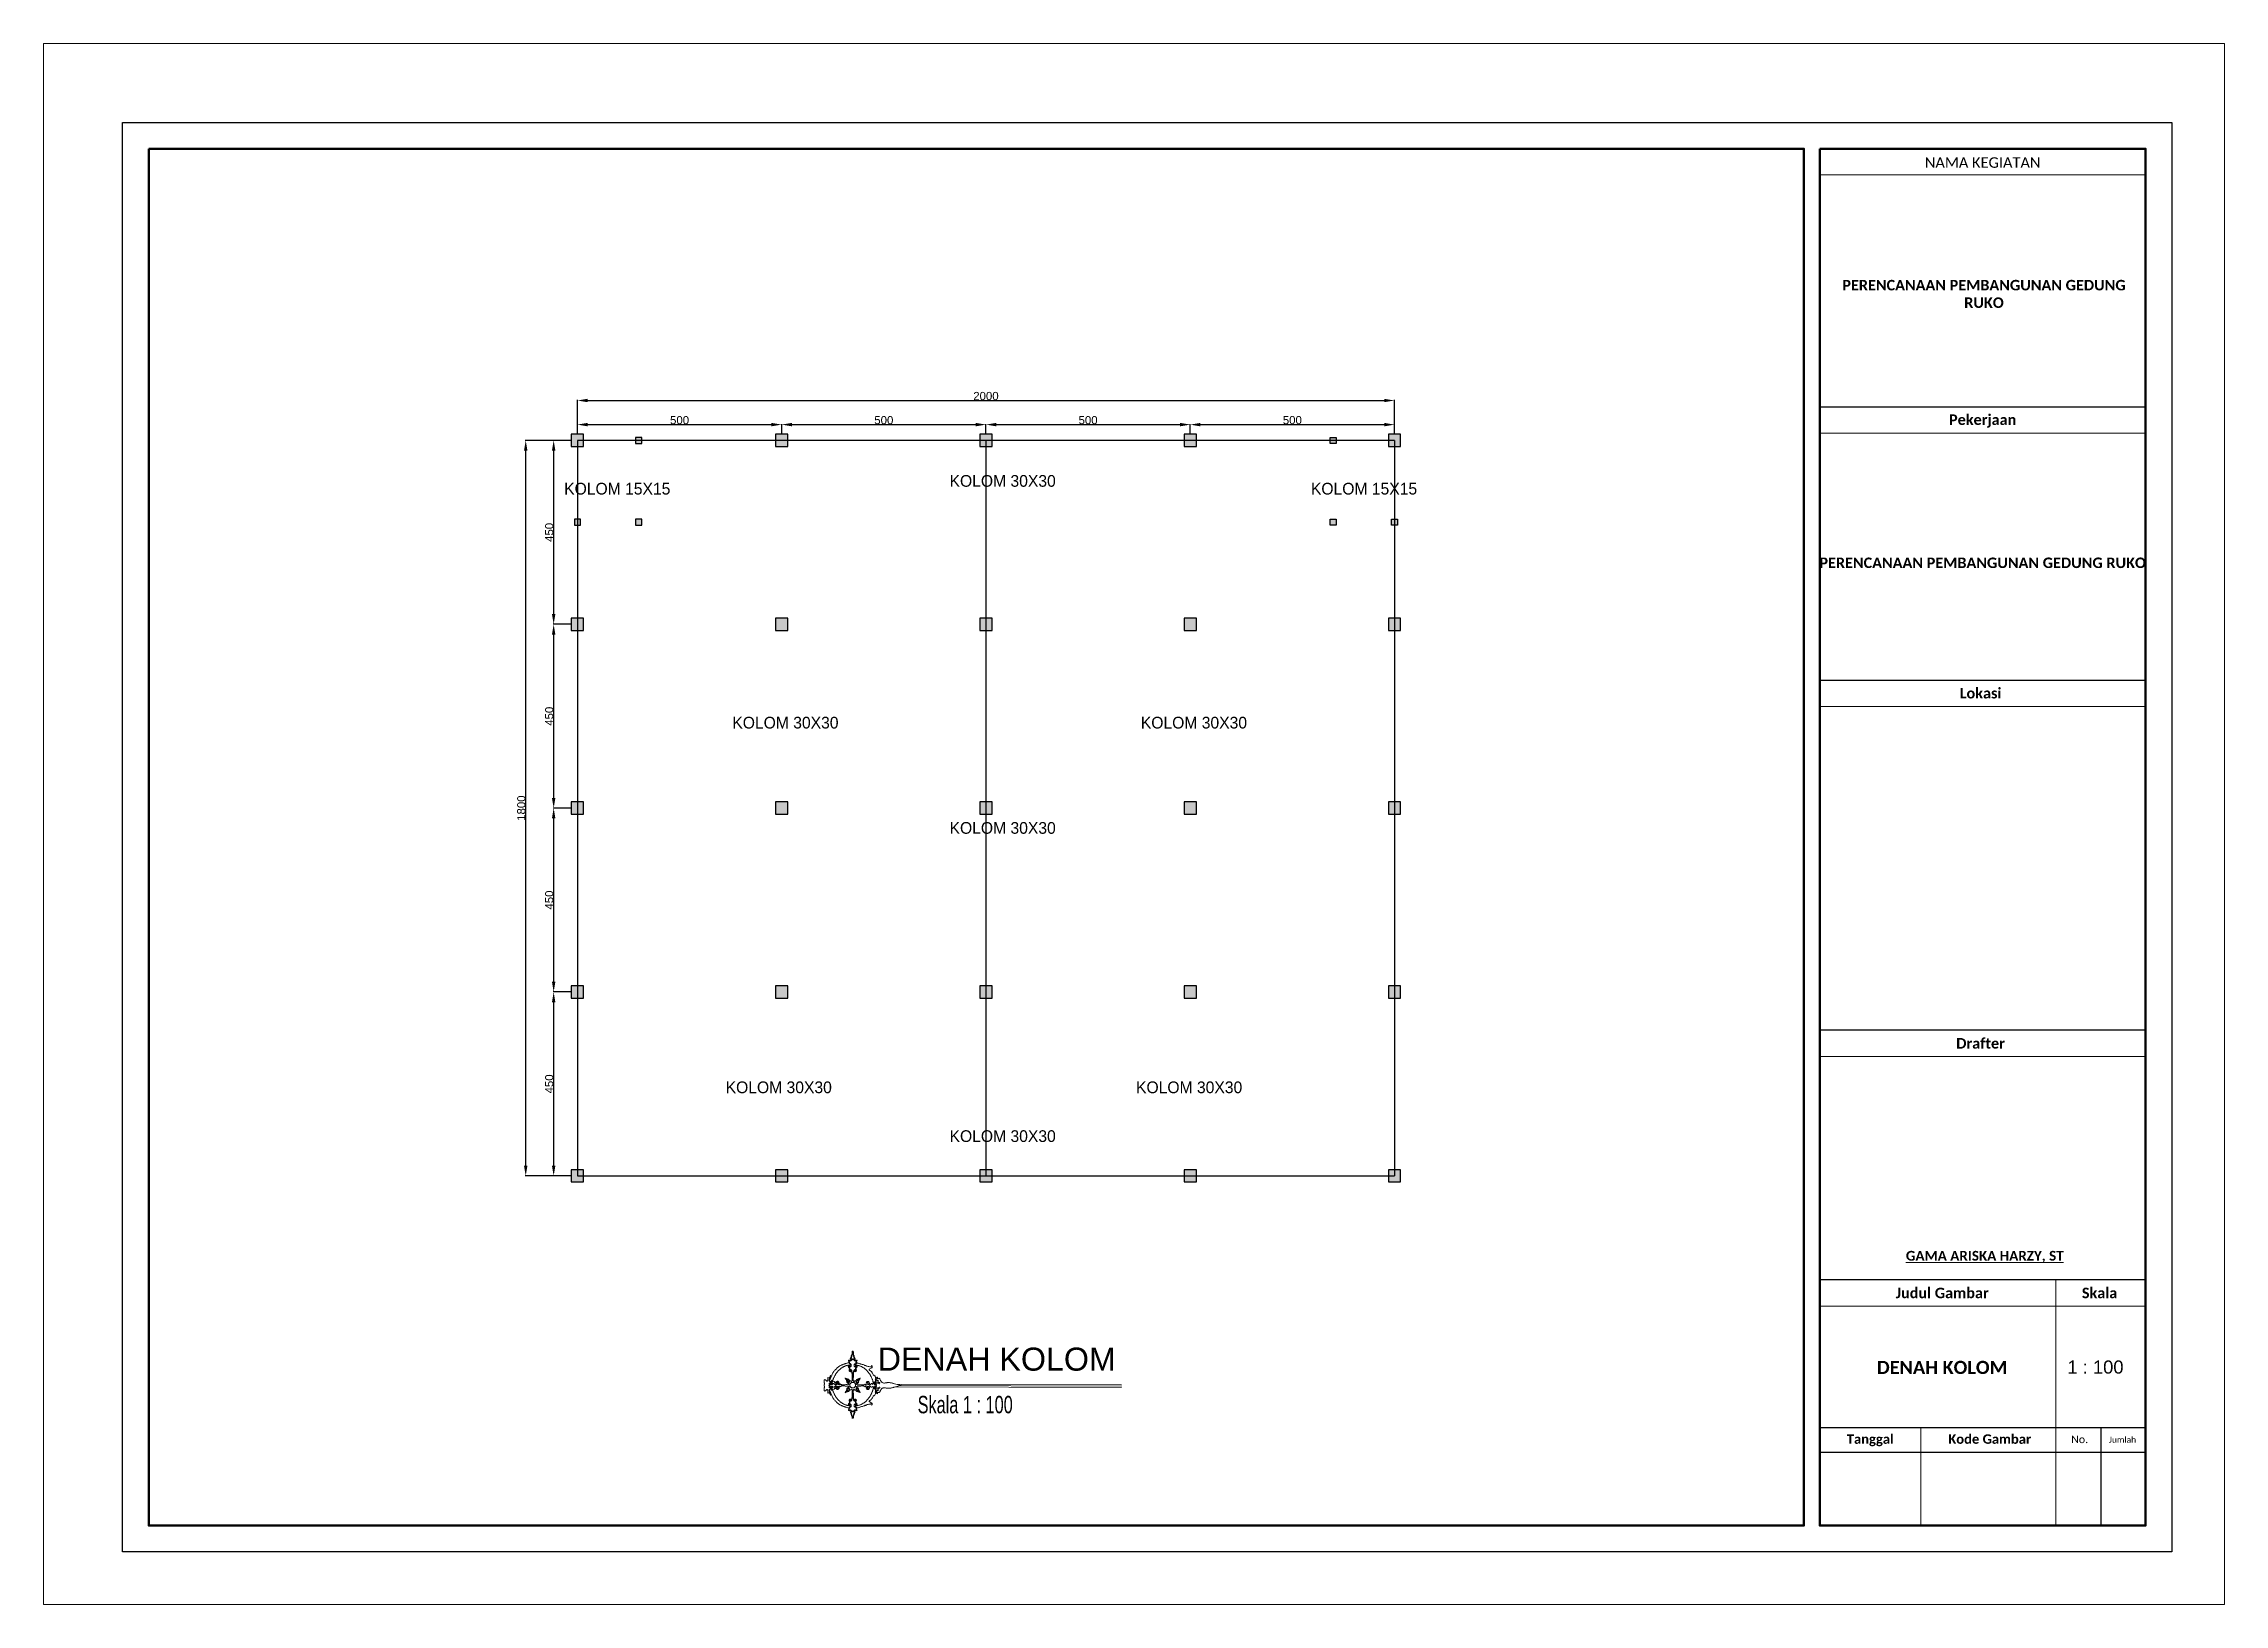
# Model space of a CAD drawing. Header units: centimetres. Extents: x 134057 to 145613, y 5028 to 39996.
# Drawn here: x 134078 to 139417, y 17058 to 20879 of the extents above; entities that cross this region are included whole.
import ezdxf

# ---------------------------------------------------------------- set-up
doc = ezdxf.new("R2010")
doc.units = ezdxf.units.CM
doc.header["$PDMODE"] = 2
for name, color, linetype, lineweight in [('a. line t', 7, 'Continuous', 50), ('Kertas', 252, 'Continuous', 20), ('Legenda', 252, 'Continuous', 20), ('TEKS', 190, 'Continuous', 0), ('TEXT', 3, 'Continuous', 20)]:
    doc.layers.add(name, color=color, linetype=linetype, lineweight=lineweight)
doc.layers.add('dinding', color=151, linetype='Continuous')
doc.layers.add('kolom', color=141, linetype='Continuous')
doc.styles.add('ROMANS', font='ROMANS.SHX', dxfattribs={"width": 0.7})
doc.styles.get("Standard").update_dxf_attribs({"font": 'arial.ttf'})
doc.styles.add('TRADITIONAL', font='')
doc.styles.get('TRADITIONAL').set_extended_font_data('Traditional Arabic')
doc.dimstyles.new('ISO-25', dxfattribs={"dimtxt": 2.5, "dimasz": 2.5, "dimexe": 1.25, "dimexo": 0.625, "dimtad": 1, "dimtxsty": 'Standard', "dimcen": 2.5, "dimadec": 0, "dimazin": 0, "dimtfac": 1, "dimtmove": 0, "dimatfit": 3, "dimfxl": 1, "dimarcsym": 0})

msp = doc.modelspace()

# ---------------------------------------------------------------- texts
at = {"layer": 'a. line t', "color": 2}
msp.add_text('1 : 100', height=32.1585, dxfattribs=at).set_placement((139032.443, 17623.018))
at = {"layer": 'a. line t', "color": 2, "lineweight": 20, "attachment_point": 5}
for s, insert, char_height, width in [('{\\fCandara|b0|i0|c0|p34;NAMA KEGIATAN}', (138824.94, 20587.388), 25.72682, 797.53136), ('{\\fCandara|b1|i0|c0|p34;PERENCANAAN PEMBANGUNAN GEDUNG RUKO}', (138828.209, 20265.823), 25.72682, 697.36613), ('{\\fCandara|b1|i0|c0|p34;Pekerjaan}', (138824.94, 19954.712), 25.72682, 797.53136), ('{\\fCandara|b1|i0|c0|p34;PERENCANAAN PEMBANGUNAN GEDUNG RUKO }', (138824.94, 19607.616), 25.72682, 797.53136), ('{\\fCandara|b1|i0|c0|p34;Lokasi}', (138819.823, 19288.485), 25.72682, 797.53136), ('{\\fCandara|b1|i0|c0|p34;Drafter}', (138819.823, 18431.384), 25.72682, 797.53136), ('{\\fCandara|b1|i0|c0|p34;\\LGAMA ARISKA HARZY, ST}', (138830.058, 17908.987), 23.8863, 895.99202), ('{\\fCandara|b1|i0|c0|p34;Judul Gambar}', (138725.917, 17820.359), 25.72682, 527.39977), ('{\\fCandara|b1|i0|c0|p34;Skala}', (139111.166, 17820.359), 25.72682, 270.13159)]:
    msp.add_mtext(s, dxfattribs=dict(at, insert=insert, char_height=char_height, width=width))
at = {"layer": 'a. line t', "color": 2, "lineweight": 15, "insert": (138725.676, 17638.046), "char_height": 32.15852, "width": 722.38249, "attachment_point": 5}
msp.add_mtext('{\\fCandara|b1|i0|c0|p34;DENAH KOLOM}', dxfattribs=at)
at = {"layer": 'a. line t', "color": 2, "attachment_point": 1}
for s, insert, char_height, width in [('{\\fCandara|b1|i0|c0|p34;Tanggal}', (138492.289, 17474.437), 23.15414, 405.10216), ('{\\fCandara|b1|i0|c0|p34;Kode Gambar}', (138740.799, 17474.437), 23.15414, 405.10216), ('{\\fCandara|b0|i0|c0|p34;No.}', (139041.796, 17471.435), 18.52331, 39.33731), ('{\\fCandara|b0|i0|c0|p34;Jumlah}', (139134.118, 17468.581), 14.81865, 70.40205)]:
    msp.add_mtext(s, dxfattribs=dict(at, insert=insert, char_height=char_height, width=width))
at = {"layer": 'TEKS', "color": 1, "lineweight": 15, "char_height": 28.67138, "width": 429.1218, "attachment_point": 5, "style": 'TRADITIONAL'}
for s, insert in [('KOLOM 30X30', (136425.987, 19808)), ('KOLOM 15X15', (135482.571, 19788.985)), ('KOLOM 15X15', (137310.569, 19788.985)), ('KOLOM 30X30', (135894.199, 19216.265)), ('KOLOM 30X30', (136894.199, 19216.265)), ('KOLOM 30X30', (136425.987, 18958.555)), ('KOLOM 30X30', (135877.861, 18323.644)), ('KOLOM 30X30', (136882.475, 18323.644)), ('KOLOM 30X30', (136425.987, 18204.192))]:
    msp.add_mtext(s, dxfattribs=dict(at, insert=insert))
at = {"layer": 'TEXT', "color": 2}
msp.add_text('DENAH KOLOM', height=56.45376, dxfattribs=at).set_placement((136120.138, 17630.287))
at = {"layer": 'TEXT', "color": 2, "lineweight": 15, "insert": (136217.86, 17568.541), "char_height": 42.61057, "width": 20034.15854, "attachment_point": 1, "style": 'ROMANS'}
msp.add_mtext('\\pt3.96;{\\fColonna MT|b0|i0|c0|p82;Skala 1 : 100}', dxfattribs=at)

# ---------------------------------------------------------------- blocks, each defined once
blk = doc.blocks.new('*D21')
at = {"layer": 'Defpoints', "color": 0, "transparency": 16777216}
for p in [(135385.1, 19922.2), (135885.1, 19946), (135885.1, 19922.2)]:
    blk.add_point(p, dxfattribs=at)
at = {"layer": 'dinding', "color": 0, "lineweight": -2, "transparency": 16777216}
for p, q in [((135385.1, 19922.9), (135385.1, 19947.2)), ((135410.1, 19946), (135860.1, 19946)), ((135885.1, 19922.9), (135885.1, 19947.2))]:
    blk.add_line(p, q, dxfattribs=at)
at = {"layer": 'dinding', "color": 0, "transparency": 16777216}
for points in [[(135410.1, 19950.2), (135410.1, 19941.8), (135385.1, 19946)], [(135860.1, 19950.2), (135860.1, 19941.8), (135885.1, 19946)]]:
    blk.add_solid(points, dxfattribs=at)
at = {"layer": 'dinding', "color": 0, "transparency": 16777216, "insert": (135635.1, 19956.8), "char_height": 20, "attachment_point": 5}
blk.add_mtext('500', dxfattribs=at)
blk = doc.blocks.new('*D13')
at = {"layer": 'Defpoints', "color": 0, "transparency": 16777216}
for p in [(135885.1, 19922.2), (136385.1, 19946), (136385.1, 19922.2)]:
    blk.add_point(p, dxfattribs=at)
at = {"layer": 'dinding', "color": 0, "lineweight": -2, "transparency": 16777216}
for p, q in [((135885.1, 19922.9), (135885.1, 19947.2)), ((135910.1, 19946), (136360.1, 19946)), ((136385.1, 19922.9), (136385.1, 19947.2))]:
    blk.add_line(p, q, dxfattribs=at)
at = {"layer": 'dinding', "color": 0, "transparency": 16777216}
for points in [[(135910.1, 19950.2), (135910.1, 19941.8), (135885.1, 19946)], [(136360.1, 19950.2), (136360.1, 19941.8), (136385.1, 19946)]]:
    blk.add_solid(points, dxfattribs=at)
at = {"layer": 'dinding', "color": 0, "transparency": 16777216, "insert": (136135.1, 19956.8), "char_height": 20, "attachment_point": 5}
blk.add_mtext('500', dxfattribs=at)
blk = doc.blocks.new('*D18')
at = {"layer": 'Defpoints', "color": 0, "transparency": 16777216}
for p in [(136385.1, 19922.2), (136885.1, 19946), (136885.1, 19922.2)]:
    blk.add_point(p, dxfattribs=at)
at = {"layer": 'dinding', "color": 0, "lineweight": -2, "transparency": 16777216}
for p, q in [((136385.1, 19922.9), (136385.1, 19947.2)), ((136410.1, 19946), (136860.1, 19946)), ((136885.1, 19922.9), (136885.1, 19947.2))]:
    blk.add_line(p, q, dxfattribs=at)
at = {"layer": 'dinding', "color": 0, "transparency": 16777216}
for points in [[(136410.1, 19950.2), (136410.1, 19941.8), (136385.1, 19946)], [(136860.1, 19950.2), (136860.1, 19941.8), (136885.1, 19946)]]:
    blk.add_solid(points, dxfattribs=at)
at = {"layer": 'dinding', "color": 0, "transparency": 16777216, "insert": (136635.1, 19956.8), "char_height": 20, "attachment_point": 5}
blk.add_mtext('500', dxfattribs=at)
blk = doc.blocks.new('*D19')
at = {"layer": 'Defpoints', "color": 0, "transparency": 16777216}
for p in [(136885.1, 19922.2), (137385.1, 19946), (137385.1, 19922.2)]:
    blk.add_point(p, dxfattribs=at)
at = {"layer": 'dinding', "color": 0, "lineweight": -2, "transparency": 16777216}
for p, q in [((136885.1, 19922.9), (136885.1, 19947.2)), ((136910.1, 19946), (137360.1, 19946)), ((137385.1, 19922.9), (137385.1, 19947.2))]:
    blk.add_line(p, q, dxfattribs=at)
at = {"layer": 'dinding', "color": 0, "transparency": 16777216}
for points in [[(136910.1, 19950.2), (136910.1, 19941.8), (136885.1, 19946)], [(137360.1, 19950.2), (137360.1, 19941.8), (137385.1, 19946)]]:
    blk.add_solid(points, dxfattribs=at)
at = {"layer": 'dinding', "color": 0, "transparency": 16777216, "insert": (137135.1, 19956.8), "char_height": 20, "attachment_point": 5}
blk.add_mtext('500', dxfattribs=at)
blk = doc.blocks.new('*D20')
at = {"layer": 'Defpoints', "color": 0, "transparency": 16777216}
for p in [(137385.1, 20005), (135385.1, 19922.2), (137385.1, 19922.2)]:
    blk.add_point(p, dxfattribs=at)
at = {"layer": 'dinding', "color": 0, "lineweight": -2, "transparency": 16777216}
for p, q in [((135385.1, 19922.9), (135385.1, 20006.3)), ((135410.1, 20005), (137360.1, 20005)), ((137385.1, 19922.9), (137385.1, 20006.3))]:
    blk.add_line(p, q, dxfattribs=at)
at = {"layer": 'dinding', "color": 0, "transparency": 16777216}
for points in [[(135410.1, 20009.2), (135410.1, 20000.9), (135385.1, 20005)], [(137360.1, 20009.2), (137360.1, 20000.9), (137385.1, 20005)]]:
    blk.add_solid(points, dxfattribs=at)
at = {"layer": 'dinding', "color": 0, "transparency": 16777216, "insert": (136385.1, 20015.9), "char_height": 20, "attachment_point": 5}
blk.add_mtext('2000', dxfattribs=at)
blk = doc.blocks.new('*D22')
at = {"layer": 'Defpoints', "color": 0, "transparency": 16777216}
for p in [(135326.9, 19907.2), (135370.1, 19907.2), (135370.1, 19457.2)]:
    blk.add_point(p, dxfattribs=at)
at = {"layer": 'dinding', "color": 0, "lineweight": -2, "transparency": 16777216}
for p, q in [((135369.5, 19907.2), (135325.7, 19907.2)), ((135326.9, 19482.2), (135326.9, 19882.2)), ((135369.5, 19457.2), (135325.7, 19457.2))]:
    blk.add_line(p, q, dxfattribs=at)
at = {"layer": 'dinding', "color": 0, "transparency": 16777216}
for points in [[(135322.7, 19882.2), (135331.1, 19882.2), (135326.9, 19907.2)], [(135322.7, 19482.2), (135331.1, 19482.2), (135326.9, 19457.2)]]:
    blk.add_solid(points, dxfattribs=at)
at = {"layer": 'dinding', "color": 0, "transparency": 16777216, "insert": (135316.1, 19682.2), "char_height": 20, "attachment_point": 5, "rotation": 90}
blk.add_mtext('450', dxfattribs=at)
blk = doc.blocks.new('*D14')
at = {"layer": 'Defpoints', "color": 0, "transparency": 16777216}
for p in [(135326.9, 19457.2), (135370.1, 19457.2), (135370.1, 19007.2)]:
    blk.add_point(p, dxfattribs=at)
at = {"layer": 'dinding', "color": 0, "lineweight": -2, "transparency": 16777216}
for p, q in [((135369.5, 19457.2), (135325.7, 19457.2)), ((135326.9, 19032.2), (135326.9, 19432.2)), ((135369.5, 19007.2), (135325.7, 19007.2))]:
    blk.add_line(p, q, dxfattribs=at)
at = {"layer": 'dinding', "color": 0, "transparency": 16777216}
for points in [[(135322.7, 19432.2), (135331.1, 19432.2), (135326.9, 19457.2)], [(135322.7, 19032.2), (135331.1, 19032.2), (135326.9, 19007.2)]]:
    blk.add_solid(points, dxfattribs=at)
at = {"layer": 'dinding', "color": 0, "transparency": 16777216, "insert": (135316.1, 19232.2), "char_height": 20, "attachment_point": 5, "rotation": 90}
blk.add_mtext('450', dxfattribs=at)
blk = doc.blocks.new('*D15')
at = {"layer": 'Defpoints', "color": 0, "transparency": 16777216}
for p in [(135326.9, 19007.2), (135370.1, 19007.2), (135370.1, 18557.2)]:
    blk.add_point(p, dxfattribs=at)
at = {"layer": 'dinding', "color": 0, "lineweight": -2, "transparency": 16777216}
for p, q in [((135369.5, 19007.2), (135325.7, 19007.2)), ((135326.9, 18582.2), (135326.9, 18982.2)), ((135369.5, 18557.2), (135325.7, 18557.2))]:
    blk.add_line(p, q, dxfattribs=at)
at = {"layer": 'dinding', "color": 0, "transparency": 16777216}
for points in [[(135322.7, 18982.2), (135331.1, 18982.2), (135326.9, 19007.2)], [(135322.7, 18582.2), (135331.1, 18582.2), (135326.9, 18557.2)]]:
    blk.add_solid(points, dxfattribs=at)
at = {"layer": 'dinding', "color": 0, "transparency": 16777216, "insert": (135316.1, 18782.2), "char_height": 20, "attachment_point": 5, "rotation": 90}
blk.add_mtext('450', dxfattribs=at)
blk = doc.blocks.new('*D16')
at = {"layer": 'Defpoints', "color": 0, "transparency": 16777216}
for p in [(135326.9, 18557.2), (135370.1, 18557.2), (135370.1, 18107.2)]:
    blk.add_point(p, dxfattribs=at)
at = {"layer": 'dinding', "color": 0, "lineweight": -2, "transparency": 16777216}
for p, q in [((135369.5, 18557.2), (135325.7, 18557.2)), ((135326.9, 18132.2), (135326.9, 18532.2)), ((135369.5, 18107.2), (135325.7, 18107.2))]:
    blk.add_line(p, q, dxfattribs=at)
at = {"layer": 'dinding', "color": 0, "transparency": 16777216}
for points in [[(135322.7, 18532.2), (135331.1, 18532.2), (135326.9, 18557.2)], [(135322.7, 18132.2), (135331.1, 18132.2), (135326.9, 18107.2)]]:
    blk.add_solid(points, dxfattribs=at)
at = {"layer": 'dinding', "color": 0, "transparency": 16777216, "insert": (135316.1, 18332.2), "char_height": 20, "attachment_point": 5, "rotation": 90}
blk.add_mtext('450', dxfattribs=at)
blk = doc.blocks.new('*D17')
at = {"layer": 'Defpoints', "color": 0, "transparency": 16777216}
for p in [(135258.5, 19907.2), (135370.1, 19907.2), (135370.1, 18107.2)]:
    blk.add_point(p, dxfattribs=at)
at = {"layer": 'dinding', "color": 0, "lineweight": -2, "transparency": 16777216}
for p, q in [((135369.5, 19907.2), (135257.2, 19907.2)), ((135258.5, 18132.2), (135258.5, 19882.2)), ((135369.5, 18107.2), (135257.2, 18107.2))]:
    blk.add_line(p, q, dxfattribs=at)
at = {"layer": 'dinding', "color": 0, "transparency": 16777216}
for points in [[(135254.3, 19882.2), (135262.7, 19882.2), (135258.5, 19907.2)], [(135254.3, 18132.2), (135262.7, 18132.2), (135258.5, 18107.2)]]:
    blk.add_solid(points, dxfattribs=at)
at = {"layer": 'dinding', "color": 0, "transparency": 16777216, "insert": (135247.7, 19007.2), "char_height": 20, "attachment_point": 5, "rotation": 90}
blk.add_mtext('1800', dxfattribs=at)

# ---------------------------------------------------------------- dimensions: what is measured, and where the dimension line sits
at = {"layer": 'dinding'}
for base, p1, p2, picture, middle in [((137385.119, 20005.025), (135385.119, 19922.247), (137385.119, 19922.247), '*D20', (136385.119, 20015.861)), ((135885.119, 19945.989), (135385.119, 19922.247), (135885.119, 19922.247), '*D21', (135635.119, 19956.825)), ((136385.119, 19945.989), (135885.119, 19922.247), (136385.119, 19922.247), '*D13', (136135.119, 19956.825)), ((136885.119, 19945.989), (136385.119, 19922.247), (136885.119, 19922.247), '*D18', (136635.119, 19956.825)), ((137385.119, 19945.989), (136885.119, 19922.247), (137385.119, 19922.247), '*D19', (137135.119, 19956.825))]:
    dim = msp.add_linear_dim(base=base, p1=p1, p2=p2, dimstyle='ISO-25', override={"dimtxt": 20, "dimasz": 25}, dxfattribs=at)
    dim.commit()
    dim.dimension.update_dxf_attribs({"geometry": picture, "text_midpoint": middle})
for base, p1, p2, picture, middle in [((135258.5, 19907.247), (135370.119, 18107.247), (135370.119, 19907.247), '*D17', (135247.663, 19007.247)), ((135326.904, 19907.247), (135370.119, 19457.247), (135370.119, 19907.247), '*D22', (135316.068, 19682.247)), ((135326.904, 19457.247), (135370.119, 19007.247), (135370.119, 19457.247), '*D14', (135316.068, 19232.247)), ((135326.904, 19007.247), (135370.119, 18557.247), (135370.119, 19007.247), '*D15', (135316.068, 18782.247)), ((135326.904, 18557.247), (135370.119, 18107.247), (135370.119, 18557.247), '*D16', (135316.068, 18332.247))]:
    dim = msp.add_linear_dim(base=base, p1=p1, p2=p2, angle=90, dimstyle='ISO-25', override={"dimtxt": 20, "dimasz": 25}, dxfattribs=at)
    dim.commit()
    dim.dimension.update_dxf_attribs({"geometry": picture, "text_midpoint": middle})

# ---------------------------------------------------------------- hatches: boundary and pattern name
at = {"layer": 'dinding', "true_color": 0x636466}
h = msp.add_hatch(color=251, dxfattribs=at)
h.dxf.hatch_style = 1
h.paths.add_polyline_path([(135400.119, 19922.247), (135370.119, 19922.247), (135370.119, 19892.247), (135400.119, 19892.247)])
h.paths.add_polyline_path([(135542.619, 19914.747), (135527.619, 19914.747), (135527.619, 19899.747), (135542.619, 19899.747)])
h.paths.add_polyline_path([(135392.619, 19714.747), (135377.619, 19714.747), (135377.619, 19699.747), (135392.619, 19699.747)])
h.paths.add_polyline_path([(135542.619, 19714.747), (135527.619, 19714.747), (135527.619, 19699.747), (135542.619, 19699.747)])
h.paths.add_polyline_path([(135900.119, 19922.247), (135870.119, 19922.247), (135870.119, 19892.247), (135900.119, 19892.247)])
h.paths.add_polyline_path([(136400.119, 19922.247), (136370.119, 19922.247), (136370.119, 19892.247), (136400.119, 19892.247)])
h.paths.add_polyline_path([(136900.119, 19922.247), (136870.119, 19922.247), (136870.119, 19892.247), (136900.119, 19892.247)])
h.paths.add_polyline_path([(137242.619, 19914.747), (137227.619, 19914.747), (137227.619, 19899.747), (137242.619, 19899.747)])
h.paths.add_polyline_path([(137400.119, 19922.247), (137370.119, 19922.247), (137370.119, 19892.247), (137400.119, 19892.247)])
h.paths.add_polyline_path([(137242.619, 19714.747), (137227.619, 19714.747), (137227.619, 19699.747), (137242.619, 19699.747)])
h.paths.add_polyline_path([(137392.619, 19714.747), (137377.619, 19714.747), (137377.619, 19699.747), (137392.619, 19699.747)])
h.paths.add_polyline_path([(137400.119, 19472.247), (137370.119, 19472.247), (137370.119, 19442.247), (137400.119, 19442.247)])
h.paths.add_polyline_path([(136900.119, 19472.247), (136870.119, 19472.247), (136870.119, 19442.247), (136900.119, 19442.247)])
h.paths.add_polyline_path([(136400.119, 19472.247), (136370.119, 19472.247), (136370.119, 19442.247), (136400.119, 19442.247)])
h.paths.add_polyline_path([(135900.119, 19472.247), (135870.119, 19472.247), (135870.119, 19442.247), (135900.119, 19442.247)])
h.paths.add_polyline_path([(135400.119, 19472.247), (135370.119, 19472.247), (135370.119, 19442.247), (135400.119, 19442.247)])
h.paths.add_polyline_path([(135400.119, 19022.247), (135370.119, 19022.247), (135370.119, 18992.247), (135400.119, 18992.247)])
h.paths.add_polyline_path([(135900.119, 19022.247), (135870.119, 19022.247), (135870.119, 18992.247), (135900.119, 18992.247)])
h.paths.add_polyline_path([(136400.119, 19022.247), (136370.119, 19022.247), (136370.119, 18992.247), (136400.119, 18992.247)])
h.paths.add_polyline_path([(136900.119, 19022.247), (136870.119, 19022.247), (136870.119, 18992.247), (136900.119, 18992.247)])
h.paths.add_polyline_path([(137400.119, 19022.247), (137370.119, 19022.247), (137370.119, 18992.247), (137400.119, 18992.247)])
h.paths.add_polyline_path([(137400.119, 18572.247), (137370.119, 18572.247), (137370.119, 18542.247), (137400.119, 18542.247)])
h.paths.add_polyline_path([(136900.119, 18572.247), (136870.119, 18572.247), (136870.119, 18542.247), (136900.119, 18542.247)])
h.paths.add_polyline_path([(136400.119, 18572.247), (136370.119, 18572.247), (136370.119, 18542.247), (136400.119, 18542.247)])
h.paths.add_polyline_path([(135900.119, 18572.247), (135870.119, 18572.247), (135870.119, 18542.247), (135900.119, 18542.247)])
h.paths.add_polyline_path([(135400.119, 18572.247), (135370.119, 18572.247), (135370.119, 18542.247), (135400.119, 18542.247)])
h.paths.add_polyline_path([(135400.119, 18107.247), (135370.119, 18107.247), (135370.119, 18092.247), (135400.119, 18092.247)])
h.paths.add_polyline_path([(135400.119, 18122.247), (135370.119, 18122.247), (135370.119, 18107.247), (135400.119, 18107.247)])
h.paths.add_polyline_path([(135900.119, 18107.247), (135870.119, 18107.247), (135870.119, 18092.247), (135900.119, 18092.247)])
h.paths.add_polyline_path([(135900.119, 18122.247), (135870.119, 18122.247), (135870.119, 18107.247), (135900.119, 18107.247)])
h.paths.add_polyline_path([(136400.119, 18107.247), (136370.119, 18107.247), (136370.119, 18092.247), (136400.119, 18092.247)])
h.paths.add_polyline_path([(136400.119, 18122.247), (136370.119, 18122.247), (136370.119, 18107.247), (136400.119, 18107.247)])
h.paths.add_polyline_path([(136900.119, 18107.247), (136870.119, 18107.247), (136870.119, 18092.247), (136900.119, 18092.247)])
h.paths.add_polyline_path([(136900.119, 18122.247), (136870.119, 18122.247), (136870.119, 18107.247), (136900.119, 18107.247)])
h.paths.add_polyline_path([(137400.119, 18107.247), (137370.119, 18107.247), (137370.119, 18092.247), (137400.119, 18092.247)])
h.paths.add_polyline_path([(137400.119, 18122.247), (137370.119, 18122.247), (137370.119, 18107.247), (137400.119, 18107.247)])

# ---------------------------------------------------------------- linework, layer by layer
for p, q in [((137385.119, 19907.247), (135385.119, 19907.247)), ((135385.119, 19907.247), (135385.119, 18107.247)), ((136385.119, 19907.247), (136385.119, 18107.247)), ((137385.119, 19907.247), (137385.119, 18107.247)), ((135385.119, 18107.247), (137385.119, 18107.247))]:
    msp.add_line(p, q)
at = {"layer": 'dinding'}
for points in [[(135527.619, 19899.747), (135542.619, 19899.747), (135542.619, 19914.747), (135527.619, 19914.747)], [(137242.619, 19899.747), (137227.619, 19899.747), (137227.619, 19914.747), (137242.619, 19914.747)], [(135377.619, 19699.747), (135392.619, 19699.747), (135392.619, 19714.747), (135377.619, 19714.747)], [(135527.619, 19699.747), (135542.619, 19699.747), (135542.619, 19714.747), (135527.619, 19714.747)], [(137242.619, 19699.747), (137227.619, 19699.747), (137227.619, 19714.747), (137242.619, 19714.747)], [(137392.619, 19699.747), (137377.619, 19699.747), (137377.619, 19714.747), (137392.619, 19714.747)]]:
    msp.add_lwpolyline(points, close=True, dxfattribs=at)
at = {"layer": 'Kertas'}
msp.add_lwpolyline([(134078.342, 20878.606), (139416.657, 20878.606), (139416.657, 17058.174), (134078.342, 17058.174)], close=True, dxfattribs=at)
at = {"layer": 'kolom'}
for points in [[(135370.119, 19892.247), (135400.119, 19892.247), (135400.119, 19922.247), (135370.119, 19922.247)], [(135870.119, 19892.247), (135900.119, 19892.247), (135900.119, 19922.247), (135870.119, 19922.247)], [(136370.119, 19892.247), (136400.119, 19892.247), (136400.119, 19922.247), (136370.119, 19922.247)], [(136870.119, 19892.247), (136900.119, 19892.247), (136900.119, 19922.247), (136870.119, 19922.247)], [(137370.119, 19892.247), (137400.119, 19892.247), (137400.119, 19922.247), (137370.119, 19922.247)], [(135370.119, 19442.247), (135400.119, 19442.247), (135400.119, 19472.247), (135370.119, 19472.247)], [(135870.119, 19442.247), (135900.119, 19442.247), (135900.119, 19472.247), (135870.119, 19472.247)], [(136370.119, 19442.247), (136400.119, 19442.247), (136400.119, 19472.247), (136370.119, 19472.247)], [(136870.119, 19442.247), (136900.119, 19442.247), (136900.119, 19472.247), (136870.119, 19472.247)], [(137370.119, 19442.247), (137400.119, 19442.247), (137400.119, 19472.247), (137370.119, 19472.247)], [(135370.119, 18992.247), (135400.119, 18992.247), (135400.119, 19022.247), (135370.119, 19022.247)], [(135870.119, 18992.247), (135900.119, 18992.247), (135900.119, 19022.247), (135870.119, 19022.247)], [(136370.119, 18992.247), (136400.119, 18992.247), (136400.119, 19022.247), (136370.119, 19022.247)], [(136870.119, 18992.247), (136900.119, 18992.247), (136900.119, 19022.247), (136870.119, 19022.247)], [(137370.119, 18992.247), (137400.119, 18992.247), (137400.119, 19022.247), (137370.119, 19022.247)], [(135370.119, 18542.247), (135400.119, 18542.247), (135400.119, 18572.247), (135370.119, 18572.247)], [(135870.119, 18542.247), (135900.119, 18542.247), (135900.119, 18572.247), (135870.119, 18572.247)], [(136370.119, 18542.247), (136400.119, 18542.247), (136400.119, 18572.247), (136370.119, 18572.247)], [(136870.119, 18542.247), (136900.119, 18542.247), (136900.119, 18572.247), (136870.119, 18572.247)], [(137370.119, 18542.247), (137400.119, 18542.247), (137400.119, 18572.247), (137370.119, 18572.247)], [(135870.119, 18092.247), (135900.119, 18092.247), (135900.119, 18122.247), (135870.119, 18122.247)], [(136370.119, 18092.247), (136400.119, 18092.247), (136400.119, 18122.247), (136370.119, 18122.247)], [(136870.119, 18092.247), (136900.119, 18092.247), (136900.119, 18122.247), (136870.119, 18122.247)]]:
    msp.add_lwpolyline(points, close=True, dxfattribs=at)
for points in [[(135370.119, 18122.247), (135370.119, 18092.247), (135400.119, 18092.247), (135400.119, 18122.247), (135370.119, 18122.247)], [(137400.119, 18122.247), (137370.119, 18122.247), (137370.119, 18092.247), (137400.119, 18092.247), (137400.119, 18122.247)]]:
    msp.add_lwpolyline(points, dxfattribs=at)
at = {"layer": 'Legenda', "color": 1, "lineweight": 20}
for p, q in [((139223.706, 20557.021), (138426.174, 20557.021)), ((139223.706, 19924.731), (138426.174, 19924.731)), ((139224.403, 19255.62), (138426.872, 19255.62)), ((139224.403, 18399.469), (138426.872, 18399.469)), ((139004.08, 17852.517), (139004.08, 17251.125)), ((138426.174, 17788.2), (139223.706, 17788.2)), ((138673.465, 17490.511), (138673.465, 17251.125))]:
    msp.add_line(p, q, dxfattribs=at)
at = {"layer": 'Legenda', "color": 1, "lineweight": 30}
for p, q in [((139223.706, 19989.048), (138426.174, 19989.048)), ((139224.403, 19319.937), (138426.872, 19319.937)), ((139224.403, 18463.786), (138426.872, 18463.786)), ((139223.706, 17852.517), (138426.174, 17852.517)), ((139223.706, 17490.511), (138426.174, 17490.511)), ((139113.893, 17490.511), (139113.893, 17251.125)), ((139223.706, 17429.733), (138426.174, 17429.733))]:
    msp.add_line(p, q, dxfattribs=at)
at = {"layer": 'Legenda', "color": 5, "lineweight": 30}
msp.add_lwpolyline([(134271.293, 20685.655), (139288.023, 20685.655), (139288.023, 17186.808), (134271.293, 17186.808)], close=True, dxfattribs=at)
at = {"layer": 'Legenda', "color": 1, "lineweight": 50}
for points in [[(134335.61, 20621.338), (138387.584, 20621.338), (138387.584, 17251.125), (134335.61, 17251.125)], [(138426.174, 20621.338), (139223.706, 20621.338), (139223.706, 17251.125), (138426.174, 17251.125)]]:
    msp.add_lwpolyline(points, close=True, dxfattribs=at)
at = {"layer": 'TEXT', "color": 2, "linetype": 'Continuous', "lineweight": 13}
for p, q in [((136057.134, 17670.581), (136056.683, 17669.132)), ((136057.134, 17670.581), (136056.683, 17669.132)), ((136057.314, 17672.18), (136057.134, 17670.581)), ((136057.314, 17672.18), (136057.134, 17670.581)), ((136057.33, 17673.1), (136057.314, 17672.18)), ((136057.33, 17673.1), (136057.314, 17672.18)), ((136057.382, 17674.236), (136057.33, 17673.1)), ((136057.382, 17674.236), (136057.33, 17673.1)), ((136057.475, 17675.454), (136057.382, 17674.236)), ((136057.475, 17675.454), (136057.382, 17674.236)), ((136057.614, 17676.618), (136057.475, 17675.454)), ((136057.614, 17676.618), (136057.475, 17675.454)), ((136057.806, 17677.594), (136057.614, 17676.618)), ((136057.806, 17677.594), (136057.614, 17676.618)), ((136057.784, 17668.923), (136057.972, 17670.511)), ((136057.784, 17668.923), (136057.972, 17670.511)), ((136058.056, 17678.246), (136057.806, 17677.594)), ((136058.056, 17678.246), (136057.806, 17677.594)), ((136057.972, 17670.511), (136058.077, 17672.105)), ((136057.972, 17670.511), (136058.077, 17672.105)), ((136058.37, 17678.441), (136058.056, 17678.246)), ((136058.37, 17678.441), (136058.056, 17678.246)), ((136058.077, 17672.105), (136058.182, 17673.693)), ((136058.077, 17672.105), (136058.182, 17673.693)), ((136058.182, 17673.693), (136058.369, 17675.259)), ((136058.182, 17673.693), (136058.369, 17675.259)), ((136058.369, 17675.259), (136058.723, 17676.79)), ((136058.369, 17675.259), (136058.723, 17676.79)), ((136058.752, 17678.043), (136058.37, 17678.441)), ((136058.752, 17678.043), (136058.37, 17678.441)), ((136058.723, 17676.79), (136059.18, 17677.916)), ((136058.723, 17676.79), (136059.18, 17677.916)), ((136059.21, 17676.918), (136058.752, 17678.043)), ((136059.21, 17676.918), (136058.752, 17678.043)), ((136059.18, 17677.916), (136059.563, 17678.314)), ((136059.18, 17677.916), (136059.563, 17678.314)), ((136059.563, 17675.387), (136059.21, 17676.918)), ((136059.563, 17675.387), (136059.21, 17676.918)), ((136059.563, 17678.314), (136059.876, 17678.119)), ((136059.563, 17678.314), (136059.876, 17678.119)), ((136059.751, 17673.821), (136059.563, 17675.387)), ((136059.751, 17673.821), (136059.563, 17675.387)), ((136059.856, 17672.233), (136059.751, 17673.821)), ((136059.856, 17672.233), (136059.751, 17673.821)), ((136059.961, 17670.638), (136059.856, 17672.233)), ((136059.961, 17670.638), (136059.856, 17672.233)), ((136059.876, 17678.119), (136060.126, 17677.466)), ((136059.876, 17678.119), (136060.126, 17677.466)), ((136060.149, 17669.05), (136059.961, 17670.638)), ((136060.149, 17669.05), (136059.961, 17670.638)), ((136060.126, 17677.466), (136060.318, 17676.49)), ((136060.126, 17677.466), (136060.318, 17676.49)), ((136060.318, 17676.49), (136060.458, 17675.326)), ((136060.318, 17676.49), (136060.458, 17675.326)), ((136060.458, 17675.326), (136060.551, 17674.109)), ((136060.458, 17675.326), (136060.551, 17674.109)), ((136060.551, 17674.109), (136060.602, 17672.973)), ((136060.551, 17674.109), (136060.602, 17672.973)), ((136060.602, 17672.973), (136060.618, 17672.053)), ((136060.602, 17672.973), (136060.618, 17672.053)), ((136060.618, 17672.053), (136060.799, 17670.453)), ((136060.618, 17672.053), (136060.799, 17670.453)), ((136060.799, 17670.453), (136061.25, 17669.004)), ((136060.799, 17670.453), (136061.25, 17669.004)), ((136009.45, 17623.456), (136002.411, 17605.317)), ((136003.993, 17616.476), (136003.455, 17615.367)), ((136003.811, 17618.531), (136003.772, 17618.385)), ((136003.772, 17618.385), (136004.035, 17618.041)), ((136004.063, 17618.486), (136003.811, 17618.531)), ((136004.214, 17617.421), (136003.993, 17616.476)), ((136004.035, 17618.041), (136004.214, 17617.421)), ((136004.44, 17618.255), (136004.063, 17618.486)), ((136004.856, 17617.841), (136004.44, 17618.255)), ((136005.221, 17617.251), (136004.856, 17617.841)), ((136005.449, 17616.488), (136005.221, 17617.251)), ((136005.451, 17615.558), (136005.449, 17616.488)), ((136010.18, 17624.793), (136009.45, 17623.456)), ((136011.008, 17626.094), (136010.18, 17624.793)), ((136011.916, 17627.361), (136011.008, 17626.094)), ((136012.889, 17628.59), (136011.916, 17627.361)), ((136013.911, 17629.782), (136012.889, 17628.59)), ((136014.966, 17630.935), (136013.911, 17629.782)), ((136013.972, 17615.833), (136014.57, 17616.982)), ((136013.972, 17615.833), (136014.57, 17616.982)), ((136014.57, 17616.982), (136015.192, 17618.119)), ((136014.57, 17616.982), (136015.192, 17618.119)), ((136016.038, 17632.049), (136014.966, 17630.935)), ((136015.192, 17618.119), (136015.838, 17619.245)), ((136015.192, 17618.119), (136015.838, 17619.245)), ((136015.838, 17619.245), (136016.506, 17620.359)), ((136015.838, 17619.245), (136016.506, 17620.359)), ((136017.11, 17633.122), (136016.038, 17632.049)), ((136016.506, 17620.359), (136017.197, 17621.459)), ((136016.506, 17620.359), (136017.197, 17621.459)), ((136018.168, 17634.154), (136017.11, 17633.122)), ((136017.197, 17621.459), (136017.91, 17622.545)), ((136017.197, 17621.459), (136017.91, 17622.545)), ((136017.91, 17622.545), (136018.645, 17623.615)), ((136017.91, 17622.545), (136018.645, 17623.615)), ((136019.195, 17635.144), (136018.168, 17634.154)), ((136018.645, 17623.615), (136019.402, 17624.669)), ((136018.645, 17623.615), (136019.402, 17624.669)), ((136020.175, 17636.09), (136019.195, 17635.144)), ((136019.402, 17624.669), (136020.18, 17625.706)), ((136019.402, 17624.669), (136020.18, 17625.706)), ((136021.091, 17636.993), (136020.175, 17636.09)), ((136020.18, 17625.706), (136020.979, 17626.724)), ((136020.18, 17625.706), (136020.979, 17626.724)), ((136020.979, 17626.724), (136021.799, 17627.724)), ((136020.979, 17626.724), (136021.799, 17627.724)), ((136022.098, 17637.951), (136021.091, 17636.993)), ((136021.799, 17627.724), (136022.639, 17628.703)), ((136021.799, 17627.724), (136022.639, 17628.703)), ((136023.14, 17638.852), (136022.098, 17637.951)), ((136022.639, 17628.703), (136023.499, 17629.661)), ((136022.639, 17628.703), (136023.499, 17629.661)), ((136024.214, 17639.697), (136023.14, 17638.852)), ((136023.499, 17629.661), (136024.379, 17630.596)), ((136023.499, 17629.661), (136024.379, 17630.596)), ((136025.32, 17640.491), (136024.214, 17639.697)), ((136024.379, 17630.596), (136025.279, 17631.509)), ((136024.379, 17630.596), (136025.279, 17631.509)), ((136025.279, 17631.509), (136026.197, 17632.398)), ((136025.279, 17631.509), (136026.197, 17632.398)), ((136026.454, 17641.236), (136025.32, 17640.491)), ((136026.197, 17632.398), (136027.134, 17633.262)), ((136026.197, 17632.398), (136027.134, 17633.262)), ((136027.615, 17641.935), (136026.454, 17641.236)), ((136027.134, 17633.262), (136028.089, 17634.1)), ((136027.134, 17633.262), (136028.089, 17634.1)), ((136028.801, 17642.593), (136027.615, 17641.935)), ((136028.089, 17634.1), (136029.063, 17634.911)), ((136028.089, 17634.1), (136029.063, 17634.911)), ((136030.01, 17643.211), (136028.801, 17642.593)), ((136029.063, 17634.911), (136030.054, 17635.694)), ((136029.063, 17634.911), (136030.054, 17635.694)), ((136031.239, 17643.794), (136030.01, 17643.211)), ((136030.054, 17635.694), (136031.063, 17636.448)), ((136030.054, 17635.694), (136031.063, 17636.448)), ((136031.063, 17636.448), (136032.089, 17637.173)), ((136031.063, 17636.448), (136032.089, 17637.173)), ((136032.487, 17644.344), (136031.239, 17643.794)), ((136032.089, 17637.173), (136033.132, 17637.867)), ((136032.089, 17637.173), (136033.132, 17637.867)), ((136033.753, 17644.864), (136032.487, 17644.344)), ((136033.132, 17637.867), (136034.191, 17638.529)), ((136033.132, 17637.867), (136034.191, 17638.529)), ((136035.033, 17645.359), (136033.753, 17644.864)), ((136034.191, 17638.529), (136035.266, 17639.158)), ((136034.191, 17638.529), (136035.266, 17639.158)), ((136036.326, 17645.83), (136035.033, 17645.359)), ((136035.266, 17639.158), (136036.358, 17639.754)), ((136035.266, 17639.158), (136036.358, 17639.754)), ((136037.629, 17646.282), (136036.326, 17645.83)), ((136036.358, 17639.754), (136037.465, 17640.315)), ((136036.358, 17639.754), (136037.465, 17640.315)), ((136037.465, 17640.315), (136038.586, 17640.84)), ((136037.465, 17640.315), (136038.586, 17640.84)), ((136038.942, 17646.717), (136037.629, 17646.282)), ((136038.586, 17640.84), (136039.723, 17641.329)), ((136038.586, 17640.84), (136039.723, 17641.329)), ((136040.261, 17647.139), (136038.942, 17646.717)), ((136039.723, 17641.329), (136040.875, 17641.781)), ((136039.723, 17641.329), (136040.875, 17641.781)), ((136041.585, 17647.551), (136040.261, 17647.139)), ((136040.875, 17641.781), (136042.04, 17642.194)), ((136040.875, 17641.781), (136042.04, 17642.194)), ((136042.912, 17647.956), (136041.585, 17647.551)), ((136042.04, 17642.194), (136043.22, 17642.568)), ((136042.04, 17642.194), (136043.22, 17642.568)), ((136044.239, 17648.357), (136042.912, 17647.956)), ((136043.22, 17642.568), (136044.413, 17642.901)), ((136043.22, 17642.568), (136044.413, 17642.901)), ((136045.566, 17648.757), (136044.239, 17648.357)), ((136044.413, 17642.901), (136045.619, 17643.193)), ((136044.413, 17642.901), (136045.619, 17643.193)), ((136046.889, 17649.161), (136045.566, 17648.757)), ((136045.619, 17643.193), (136046.839, 17643.443)), ((136045.619, 17643.193), (136046.839, 17643.443)), ((136046.839, 17643.443), (136048.071, 17643.65)), ((136046.839, 17643.443), (136048.071, 17643.65)), ((136048.207, 17649.57), (136046.889, 17649.161)), ((136047.923, 17642.053), (136047.579, 17642.08)), ((136047.579, 17642.08), (136047.703, 17641.587)), ((136047.923, 17642.053), (136047.579, 17642.08)), ((136047.579, 17642.08), (136047.703, 17641.587)), ((136047.703, 17641.587), (136048.521, 17640.261)), ((136047.703, 17641.587), (136048.521, 17640.261)), ((136048.598, 17641.682), (136047.923, 17642.053)), ((136048.598, 17641.682), (136047.923, 17642.053)), ((136048.071, 17643.65), (136049.315, 17643.812)), ((136048.071, 17643.65), (136049.315, 17643.812)), ((136049.518, 17649.988), (136048.207, 17649.57)), ((136048.776, 17655.816), (136048.3, 17655.244)), ((136048.776, 17655.816), (136048.3, 17655.244)), ((136048.3, 17655.244), (136048.516, 17654.853)), ((136048.3, 17655.244), (136048.516, 17654.853)), ((136048.516, 17654.853), (136048.92, 17653.958)), ((136048.516, 17654.853), (136048.92, 17653.958)), ((136048.521, 17640.261), (136049.474, 17639.098)), ((136048.521, 17640.261), (136049.474, 17639.098)), ((136049.463, 17641.147), (136048.598, 17641.682)), ((136049.463, 17641.147), (136048.598, 17641.682)), ((136050.005, 17655.665), (136048.776, 17655.816)), ((136050.005, 17655.665), (136048.776, 17655.816)), ((136048.827, 17640.511), (136048.926, 17641.829)), ((136048.827, 17640.511), (136048.926, 17641.829)), ((136048.911, 17639.037), (136048.827, 17640.511)), ((136048.911, 17639.037), (136048.827, 17640.511)), ((136049.247, 17637.94), (136048.911, 17639.037)), ((136049.247, 17637.94), (136048.911, 17639.037)), ((136048.92, 17653.958), (136049.412, 17651.858)), ((136048.92, 17653.958), (136049.412, 17651.858)), ((136048.926, 17641.829), (136049.135, 17642.458)), ((136048.926, 17641.829), (136049.135, 17642.458)), ((136049.135, 17642.458), (136049.383, 17641.866)), ((136049.135, 17642.458), (136049.383, 17641.866)), ((136050.282, 17636.604), (136049.247, 17637.94)), ((136050.282, 17636.604), (136049.247, 17637.94)), ((136049.315, 17643.812), (136050.571, 17643.929)), ((136049.315, 17643.812), (136050.571, 17643.929)), ((136049.383, 17641.866), (136049.872, 17640.568)), ((136049.383, 17641.866), (136049.872, 17640.568)), ((136049.412, 17651.858), (136049.829, 17649.428)), ((136049.412, 17651.858), (136049.829, 17649.428)), ((136050.379, 17640.625), (136049.463, 17641.147)), ((136050.379, 17640.625), (136049.463, 17641.147)), ((136049.474, 17639.098), (136050.442, 17638.058)), ((136049.474, 17639.098), (136050.442, 17638.058)), ((136049.808, 17654.334), (136050.266, 17655.577)), ((136049.808, 17654.334), (136050.266, 17655.577)), ((136049.883, 17652.746), (136049.808, 17654.334)), ((136049.883, 17652.746), (136049.808, 17654.334)), ((136049.829, 17649.428), (136050.005, 17647.543)), ((136049.829, 17649.428), (136050.005, 17647.543)), ((136049.872, 17640.568), (136050.656, 17639.78)), ((136049.872, 17640.568), (136050.656, 17639.78)), ((136050.335, 17651.21), (136049.883, 17652.746)), ((136050.335, 17651.21), (136049.883, 17652.746)), ((136051.113, 17654.773), (136050.005, 17655.665)), ((136051.113, 17654.773), (136050.005, 17655.665)), ((136050.005, 17647.543), (136050.611, 17647.458)), ((136050.005, 17647.543), (136050.611, 17647.458)), ((136050.486, 17632.097), (136050.065, 17630.593)), ((136050.486, 17632.097), (136050.065, 17630.593)), ((136050.065, 17630.593), (136050.546, 17629.269)), ((136050.065, 17630.593), (136050.546, 17629.269)), ((136050.13, 17630.988), (136050.292, 17631.927)), ((136050.13, 17630.988), (136050.292, 17631.927)), ((136050.317, 17630.049), (136050.13, 17630.988)), ((136050.317, 17630.049), (136050.13, 17630.988)), ((136050.266, 17655.577), (136051.413, 17656.079)), ((136050.266, 17655.577), (136051.413, 17656.079)), ((136051.227, 17635.368), (136050.282, 17636.604)), ((136051.227, 17635.368), (136050.282, 17636.604)), ((136050.292, 17631.927), (136050.872, 17632.796)), ((136050.292, 17631.927), (136050.872, 17632.796)), ((136050.785, 17629.179), (136050.317, 17630.049)), ((136050.785, 17629.179), (136050.317, 17630.049)), ((136051.007, 17650.123), (136050.335, 17651.21)), ((136051.007, 17650.123), (136050.335, 17651.21)), ((136051.206, 17640.293), (136050.379, 17640.625)), ((136051.206, 17640.293), (136050.379, 17640.625)), ((136050.442, 17638.058), (136051.308, 17637.103)), ((136050.442, 17638.058), (136051.308, 17637.103)), ((136051.358, 17633.33), (136050.486, 17632.097)), ((136051.358, 17633.33), (136050.486, 17632.097)), ((136050.546, 17629.269), (136051.517, 17628.587)), ((136050.546, 17629.269), (136051.517, 17628.587)), ((136050.571, 17643.929), (136051.839, 17644)), ((136050.571, 17643.929), (136051.839, 17644)), ((136050.611, 17647.458), (136051.789, 17647.583)), ((136050.611, 17647.458), (136051.789, 17647.583)), ((136050.656, 17639.78), (136051.624, 17639.444)), ((136050.656, 17639.78), (136051.624, 17639.444)), ((136051.464, 17628.448), (136050.785, 17629.179)), ((136051.464, 17628.448), (136050.785, 17629.179)), ((136050.872, 17632.796), (136051.589, 17634.133)), ((136050.872, 17632.796), (136051.589, 17634.133)), ((136051.609, 17648.96), (136051.007, 17650.123)), ((136051.609, 17648.96), (136051.007, 17650.123)), ((136052.461, 17653.76), (136051.113, 17654.773)), ((136052.461, 17653.76), (136051.113, 17654.773)), ((136051.805, 17640.329), (136051.206, 17640.293)), ((136051.805, 17640.329), (136051.206, 17640.293)), ((136051.589, 17634.133), (136051.227, 17635.368)), ((136051.589, 17634.133), (136051.227, 17635.368)), ((136051.308, 17637.103), (136051.951, 17636.192)), ((136051.308, 17637.103), (136051.951, 17636.192)), ((136052.095, 17634.345), (136051.358, 17633.33)), ((136052.095, 17634.345), (136051.358, 17633.33)), ((136051.413, 17656.079), (136052.389, 17655.697)), ((136051.413, 17656.079), (136052.389, 17655.697)), ((136052.285, 17627.923), (136051.464, 17628.448)), ((136052.285, 17627.923), (136051.464, 17628.448)), ((136051.517, 17628.587), (136052.487, 17628.358)), ((136051.517, 17628.587), (136052.487, 17628.358)), ((136051.669, 17648.038), (136051.609, 17648.96)), ((136051.669, 17648.038), (136051.609, 17648.96)), ((136051.624, 17639.444), (136052.665, 17639.497)), ((136051.624, 17639.444), (136052.665, 17639.497)), ((136052.632, 17647.145), (136051.669, 17648.038)), ((136052.632, 17647.145), (136051.669, 17648.038)), ((136052.306, 17645.107), (136051.754, 17644.56)), ((136052.306, 17645.107), (136051.754, 17644.56)), ((136051.754, 17644.56), (136051.865, 17643.081)), ((136051.754, 17644.56), (136051.865, 17643.081)), ((136051.789, 17647.583), (136052.577, 17647.679)), ((136051.789, 17647.583), (136052.577, 17647.679)), ((136052.035, 17640.91), (136051.805, 17640.329)), ((136052.035, 17640.91), (136051.805, 17640.329)), ((136051.839, 17644), (136053.118, 17644.024)), ((136051.839, 17644), (136053.118, 17644.024)), ((136051.865, 17643.081), (136052.035, 17640.91)), ((136051.865, 17643.081), (136052.035, 17640.91)), ((136051.951, 17636.192), (136052.253, 17635.286)), ((136051.951, 17636.192), (136052.253, 17635.286)), ((136052.253, 17635.286), (136052.095, 17634.345)), ((136052.253, 17635.286), (136052.095, 17634.345)), ((136052.111, 17630.105), (136052.205, 17630.855)), ((136052.111, 17630.105), (136052.205, 17630.855)), ((136052.229, 17629.529), (136052.111, 17630.105)), ((136052.229, 17629.529), (136052.111, 17630.105)), ((136052.205, 17630.855), (136052.475, 17631.655)), ((136052.205, 17630.855), (136052.475, 17631.655)), ((136052.597, 17629.253), (136052.229, 17629.529)), ((136052.597, 17629.253), (136052.229, 17629.529)), ((136053.179, 17627.675), (136052.285, 17627.923)), ((136053.179, 17627.675), (136052.285, 17627.923)), ((136053.67, 17645.774), (136052.306, 17645.107)), ((136053.67, 17645.774), (136052.306, 17645.107)), ((136052.389, 17655.697), (136053.306, 17654.905)), ((136052.389, 17655.697), (136053.306, 17654.905)), ((136053.118, 17654.312), (136052.461, 17653.76)), ((136053.118, 17654.312), (136052.461, 17653.76)), ((136052.475, 17631.655), (136052.883, 17632.377)), ((136052.475, 17631.655), (136052.883, 17632.377)), ((136052.487, 17628.358), (136053.384, 17628.462)), ((136052.487, 17628.358), (136053.384, 17628.462)), ((136052.577, 17647.679), (136053.649, 17647.012)), ((136052.577, 17647.679), (136053.649, 17647.012)), ((136053.253, 17629.404), (136052.597, 17629.253)), ((136053.253, 17629.404), (136052.597, 17629.253)), ((136053.913, 17646.597), (136052.632, 17647.145)), ((136053.913, 17646.597), (136052.632, 17647.145)), ((136052.665, 17639.497), (136053.668, 17639.88)), ((136052.665, 17639.497), (136053.668, 17639.88)), ((136053.397, 17660.754), (136052.746, 17660.764)), ((136052.746, 17660.764), (136052.847, 17660.403)), ((136053.397, 17660.754), (136052.746, 17660.764)), ((136052.746, 17660.764), (136052.847, 17660.403)), ((136052.847, 17660.403), (136053.975, 17659.766)), ((136052.847, 17660.403), (136053.975, 17659.766)), ((136052.883, 17632.377), (136053.392, 17632.896)), ((136052.883, 17632.377), (136053.392, 17632.896)), ((136053.173, 17655.4), (136053.118, 17654.312)), ((136053.173, 17655.4), (136053.118, 17654.312)), ((136053.379, 17656.608), (136053.173, 17655.4)), ((136053.379, 17656.608), (136053.173, 17655.4)), ((136054.077, 17627.772), (136053.179, 17627.675)), ((136054.077, 17627.772), (136053.179, 17627.675)), ((136054.256, 17631.578), (136053.219, 17630.928)), ((136054.256, 17631.578), (136053.219, 17630.928)), ((136053.219, 17630.928), (136053.223, 17630.53)), ((136053.219, 17630.928), (136053.223, 17630.53)), ((136053.223, 17630.53), (136053.867, 17630.275)), ((136053.223, 17630.53), (136053.867, 17630.275)), ((136054.288, 17629.805), (136053.253, 17629.404)), ((136054.288, 17629.805), (136053.253, 17629.404)), ((136053.306, 17654.905), (136054.074, 17654.237)), ((136053.306, 17654.905), (136054.074, 17654.237)), ((136053.795, 17657.696), (136053.379, 17656.608)), ((136053.795, 17657.696), (136053.379, 17656.608)), ((136053.384, 17628.462), (136054.137, 17628.779)), ((136053.384, 17628.462), (136054.137, 17628.779)), ((136053.392, 17632.896), (136053.964, 17633.086)), ((136053.392, 17632.896), (136053.964, 17633.086)), ((136054.29, 17660.686), (136053.397, 17660.754)), ((136054.29, 17660.686), (136053.397, 17660.754)), ((136053.649, 17647.012), (136053.67, 17645.774)), ((136053.649, 17647.012), (136053.67, 17645.774)), ((136053.668, 17639.88), (136054.522, 17640.533)), ((136053.668, 17639.88), (136054.522, 17640.533)), ((136054.713, 17657.463), (136053.795, 17657.696)), ((136054.713, 17657.463), (136053.795, 17657.696)), ((136053.867, 17630.275), (136054.747, 17630.054)), ((136053.867, 17630.275), (136054.747, 17630.054)), ((136054.717, 17646.278), (136053.913, 17646.597)), ((136054.717, 17646.278), (136053.913, 17646.597)), ((136053.964, 17633.086), (136054.562, 17632.822)), ((136053.964, 17633.086), (136054.562, 17632.822)), ((136053.975, 17659.766), (136055.374, 17659.28)), ((136053.975, 17659.766), (136055.374, 17659.28)), ((136054.074, 17654.237), (136054.601, 17654.225)), ((136054.074, 17654.237), (136054.601, 17654.225)), ((136054.075, 17659.829), (136054.408, 17660.36)), ((136054.075, 17659.829), (136054.408, 17660.36)), ((136054.307, 17659.464), (136054.075, 17659.829)), ((136054.307, 17659.464), (136054.075, 17659.829)), ((136054.91, 17628.283), (136054.077, 17627.772)), ((136054.91, 17628.283), (136054.077, 17627.772)), ((136054.137, 17628.779), (136054.676, 17629.192)), ((136054.137, 17628.779), (136054.676, 17629.192)), ((136054.261, 17663.166), (136054.231, 17662.604)), ((136054.261, 17663.166), (136054.231, 17662.604)), ((136054.231, 17662.604), (136054.742, 17661.621)), ((136054.231, 17662.604), (136054.742, 17661.621)), ((136055.177, 17631.728), (136054.256, 17631.578)), ((136055.177, 17631.728), (136054.256, 17631.578)), ((136055.555, 17662.163), (136054.261, 17663.166)), ((136055.555, 17662.163), (136054.261, 17663.166)), ((136054.822, 17629.824), (136054.288, 17629.805)), ((136054.822, 17629.824), (136054.288, 17629.805)), ((136054.909, 17660.871), (136054.29, 17660.686)), ((136054.909, 17660.871), (136054.29, 17660.686)), ((136055.474, 17659.328), (136054.307, 17659.464)), ((136055.474, 17659.328), (136054.307, 17659.464)), ((136054.408, 17660.36), (136054.933, 17660.993)), ((136054.408, 17660.36), (136054.933, 17660.993)), ((136054.522, 17640.533), (136055.116, 17641.396)), ((136054.522, 17640.533), (136055.116, 17641.396)), ((136054.562, 17632.822), (136055.149, 17631.976)), ((136054.562, 17632.822), (136055.149, 17631.976)), ((136054.601, 17654.225), (136054.797, 17655.402)), ((136054.601, 17654.225), (136054.797, 17655.402)), ((136054.676, 17629.192), (136054.928, 17629.58)), ((136054.676, 17629.192), (136054.928, 17629.58)), ((136056.062, 17657.357), (136054.713, 17657.463)), ((136056.062, 17657.357), (136054.713, 17657.463)), ((136055.153, 17645.944), (136054.717, 17646.278)), ((136055.153, 17645.944), (136054.717, 17646.278)), ((136054.742, 17661.621), (136054.909, 17660.871)), ((136054.742, 17661.621), (136054.909, 17660.871)), ((136054.747, 17630.054), (136055.462, 17629.758)), ((136054.747, 17630.054), (136055.462, 17629.758)), ((136054.797, 17655.402), (136054.83, 17656.947)), ((136054.797, 17655.402), (136054.83, 17656.947)), ((136054.928, 17629.58), (136054.822, 17629.824)), ((136054.928, 17629.58), (136054.822, 17629.824)), ((136054.83, 17656.947), (136054.926, 17657.887)), ((136054.83, 17656.947), (136054.926, 17657.887)), ((136055.058, 17665.161), (136054.878, 17663.787)), ((136055.058, 17665.161), (136054.878, 17663.787)), ((136054.878, 17663.787), (136055.324, 17662.373)), ((136054.878, 17663.787), (136055.324, 17662.373)), ((136055.61, 17629.277), (136054.91, 17628.283)), ((136055.61, 17629.277), (136054.91, 17628.283)), ((136054.926, 17657.887), (136055.08, 17658.327)), ((136054.926, 17657.887), (136055.08, 17658.327)), ((136054.933, 17660.993), (136055.277, 17661.663)), ((136054.933, 17660.993), (136055.277, 17661.663)), ((136054.958, 17662.657), (136055.178, 17662.858)), ((136054.958, 17662.657), (136055.178, 17662.858)), ((136055.068, 17662.306), (136054.958, 17662.657)), ((136055.068, 17662.306), (136054.958, 17662.657)), ((136055.51, 17666.475), (136055.058, 17665.161)), ((136055.51, 17666.475), (136055.058, 17665.161)), ((136055.277, 17661.663), (136055.068, 17662.306)), ((136055.277, 17661.663), (136055.068, 17662.306)), ((136055.08, 17658.327), (136055.289, 17658.374)), ((136055.08, 17658.327), (136055.289, 17658.374)), ((136055.116, 17641.396), (136055.339, 17642.407)), ((136055.116, 17641.396), (136055.339, 17642.407)), ((136055.149, 17631.976), (136055.703, 17630.715)), ((136055.149, 17631.976), (136055.703, 17630.715)), ((136055.329, 17645.35), (136055.153, 17645.944)), ((136055.329, 17645.35), (136055.153, 17645.944)), ((136055.922, 17631.286), (136055.177, 17631.728)), ((136055.922, 17631.286), (136055.177, 17631.728)), ((136055.178, 17662.858), (136055.339, 17662.848)), ((136055.178, 17662.858), (136055.339, 17662.848)), ((136055.289, 17658.374), (136055.547, 17658.135)), ((136055.289, 17658.374), (136055.547, 17658.135)), ((136055.324, 17662.373), (136055.921, 17661.682)), ((136055.324, 17662.373), (136055.921, 17661.682)), ((136055.355, 17644.253), (136055.329, 17645.35)), ((136055.355, 17644.253), (136055.329, 17645.35)), ((136055.339, 17662.848), (136055.421, 17661.931)), ((136055.339, 17662.848), (136055.421, 17661.931)), ((136055.339, 17642.407), (136055.355, 17644.253)), ((136055.339, 17642.407), (136055.355, 17644.253)), ((136055.374, 17659.28), (136056.502, 17658.643)), ((136055.374, 17659.28), (136056.502, 17658.643)), ((136055.421, 17661.931), (136055.635, 17662.055)), ((136055.421, 17661.931), (136055.635, 17662.055)), ((136055.462, 17629.758), (136055.61, 17629.277)), ((136055.462, 17629.758), (136055.61, 17629.277)), ((136057.249, 17658.987), (136055.474, 17659.328)), ((136057.249, 17658.987), (136055.474, 17659.328)), ((136056.096, 17667.781), (136055.51, 17666.475)), ((136056.096, 17667.781), (136055.51, 17666.475)), ((136055.547, 17658.135), (136055.852, 17657.715)), ((136055.547, 17658.135), (136055.852, 17657.715)), ((136055.921, 17661.682), (136055.555, 17662.163)), ((136055.921, 17661.682), (136055.555, 17662.163)), ((136055.635, 17662.055), (136055.931, 17662.865)), ((136055.635, 17662.055), (136055.931, 17662.865)), ((136055.703, 17630.715), (136056.153, 17629.376)), ((136055.703, 17630.715), (136056.153, 17629.376)), ((136055.852, 17657.715), (136056.198, 17657.22)), ((136055.852, 17657.715), (136056.198, 17657.22)), ((136056.509, 17630.372), (136055.922, 17631.286)), ((136056.509, 17630.372), (136055.922, 17631.286)), ((136055.931, 17662.865), (136056.261, 17664.001)), ((136055.931, 17662.865), (136056.261, 17664.001)), ((136056.955, 17657.658), (136056.062, 17657.357)), ((136056.955, 17657.658), (136056.062, 17657.357)), ((136056.683, 17669.132), (136056.096, 17667.781)), ((136056.683, 17669.132), (136056.096, 17667.781)), ((136056.153, 17629.376), (136056.512, 17627.971)), ((136056.153, 17629.376), (136056.512, 17627.971)), ((136056.198, 17657.22), (136056.581, 17656.757)), ((136056.198, 17657.22), (136056.581, 17656.757)), ((136056.261, 17664.001), (136056.577, 17665.107)), ((136056.261, 17664.001), (136056.577, 17665.107)), ((136056.502, 17658.643), (136056.955, 17657.658)), ((136056.502, 17658.643), (136056.955, 17657.658)), ((136056.957, 17629.109), (136056.509, 17630.372)), ((136056.957, 17629.109), (136056.509, 17630.372)), ((136056.512, 17627.971), (136056.788, 17626.51)), ((136056.512, 17627.971), (136056.788, 17626.51)), ((136056.577, 17665.107), (136056.828, 17665.826)), ((136056.577, 17665.107), (136056.828, 17665.826)), ((136056.581, 17656.757), (136056.997, 17656.432)), ((136056.581, 17656.757), (136056.997, 17656.432)), ((136056.788, 17626.51), (136056.993, 17625.005)), ((136056.788, 17626.51), (136056.993, 17625.005)), ((136056.828, 17665.826), (136057.43, 17667.357)), ((136056.828, 17665.826), (136057.43, 17667.357)), ((136057.285, 17627.619), (136056.957, 17629.109)), ((136057.285, 17627.619), (136056.957, 17629.109)), ((136056.993, 17625.005), (136057.137, 17623.468)), ((136056.993, 17625.005), (136057.137, 17623.468)), ((136056.997, 17656.432), (136057.442, 17656.351)), ((136056.997, 17656.432), (136057.442, 17656.351)), ((136057.137, 17623.468), (136057.23, 17621.909)), ((136057.137, 17623.468), (136057.23, 17621.909)), ((136057.23, 17621.909), (136057.284, 17620.341)), ((136057.23, 17621.909), (136057.284, 17620.341)), ((136058.392, 17658.045), (136057.249, 17658.987)), ((136058.392, 17658.045), (136057.249, 17658.987)), ((136057.284, 17620.341), (136057.309, 17618.775)), ((136057.284, 17620.341), (136057.309, 17618.775)), ((136057.511, 17626.023), (136057.285, 17627.619)), ((136057.511, 17626.023), (136057.285, 17627.619)), ((136057.309, 17618.775), (136057.314, 17617.221)), ((136057.309, 17618.775), (136057.314, 17617.221)), ((136057.314, 17617.221), (136057.339, 17616.451)), ((136057.314, 17617.221), (136057.339, 17616.451)), ((136057.339, 17616.451), (136057.398, 17615.204)), ((136057.339, 17616.451), (136057.398, 17615.204)), ((136057.43, 17667.357), (136057.784, 17668.923)), ((136057.43, 17667.357), (136057.784, 17668.923)), ((136057.442, 17656.351), (136057.911, 17656.621)), ((136057.442, 17656.351), (136057.911, 17656.621)), ((136057.505, 17605.182), (136057.775, 17621.019)), ((136057.505, 17605.182), (136057.775, 17621.019)), ((136057.655, 17624.443), (136057.511, 17626.023)), ((136057.655, 17624.443), (136057.511, 17626.023)), ((136057.734, 17623.001), (136057.655, 17624.443)), ((136057.734, 17623.001), (136057.655, 17624.443)), ((136057.768, 17621.82), (136057.734, 17623.001)), ((136057.768, 17621.82), (136057.734, 17623.001)), ((136057.775, 17621.019), (136057.768, 17621.82)), ((136057.775, 17621.019), (136057.768, 17621.82)), ((136057.911, 17656.621), (136058.392, 17658.045)), ((136057.911, 17656.621), (136058.392, 17658.045)), ((136059.54, 17658.172), (136060.684, 17659.115)), ((136059.54, 17658.172), (136060.684, 17659.115)), ((136060.022, 17656.748), (136059.54, 17658.172)), ((136060.022, 17656.748), (136059.54, 17658.172)), ((136060.491, 17656.479), (136060.022, 17656.748)), ((136060.491, 17656.479), (136060.022, 17656.748)), ((136060.502, 17667.484), (136060.149, 17669.05)), ((136060.502, 17667.484), (136060.149, 17669.05)), ((136060.157, 17621.147), (136060.164, 17621.947)), ((136060.157, 17621.147), (136060.164, 17621.947)), ((136060.428, 17605.309), (136060.157, 17621.147)), ((136060.428, 17605.309), (136060.157, 17621.147)), ((136060.164, 17621.947), (136060.198, 17623.129)), ((136060.164, 17621.947), (136060.198, 17623.129)), ((136060.198, 17623.129), (136060.278, 17624.57)), ((136060.198, 17623.129), (136060.278, 17624.57)), ((136060.278, 17624.57), (136060.421, 17626.15)), ((136060.278, 17624.57), (136060.421, 17626.15)), ((136060.421, 17626.15), (136060.648, 17627.746)), ((136060.421, 17626.15), (136060.648, 17627.746)), ((136060.936, 17656.56), (136060.491, 17656.479)), ((136060.936, 17656.56), (136060.491, 17656.479)), ((136061.105, 17665.953), (136060.502, 17667.484)), ((136061.105, 17665.953), (136060.502, 17667.484)), ((136060.618, 17617.094), (136060.593, 17616.324)), ((136060.618, 17617.094), (136060.593, 17616.324)), ((136060.624, 17618.647), (136060.618, 17617.094)), ((136060.624, 17618.647), (136060.618, 17617.094)), ((136060.648, 17620.214), (136060.624, 17618.647)), ((136060.648, 17620.214), (136060.624, 17618.647)), ((136060.648, 17627.746), (136060.976, 17629.236)), ((136060.648, 17627.746), (136060.976, 17629.236)), ((136060.702, 17621.782), (136060.648, 17620.214)), ((136060.702, 17621.782), (136060.648, 17620.214)), ((136060.684, 17659.115), (136062.458, 17659.456)), ((136060.684, 17659.115), (136062.458, 17659.456)), ((136060.796, 17623.34), (136060.702, 17621.782)), ((136060.796, 17623.34), (136060.702, 17621.782)), ((136060.94, 17624.877), (136060.796, 17623.34)), ((136060.94, 17624.877), (136060.796, 17623.34)), ((136061.352, 17656.885), (136060.936, 17656.56)), ((136061.352, 17656.885), (136060.936, 17656.56)), ((136061.144, 17626.382), (136060.94, 17624.877)), ((136061.144, 17626.382), (136060.94, 17624.877)), ((136060.976, 17629.236), (136061.424, 17630.499)), ((136060.976, 17629.236), (136061.424, 17630.499)), ((136061.43, 17658.516), (136060.978, 17657.53)), ((136061.43, 17658.516), (136060.978, 17657.53)), ((136060.978, 17657.53), (136061.87, 17657.23)), ((136060.978, 17657.53), (136061.87, 17657.23)), ((136061.356, 17665.234), (136061.105, 17665.953)), ((136061.356, 17665.234), (136061.105, 17665.953)), ((136061.421, 17627.843), (136061.144, 17626.382)), ((136061.421, 17627.843), (136061.144, 17626.382)), ((136061.25, 17669.004), (136061.836, 17667.653)), ((136061.25, 17669.004), (136061.836, 17667.653)), ((136061.735, 17657.347), (136061.352, 17656.885)), ((136061.735, 17657.347), (136061.352, 17656.885)), ((136061.671, 17664.128), (136061.356, 17665.234)), ((136061.671, 17664.128), (136061.356, 17665.234)), ((136061.779, 17629.249), (136061.421, 17627.843)), ((136061.779, 17629.249), (136061.421, 17627.843)), ((136061.424, 17630.499), (136062.011, 17631.413)), ((136061.424, 17630.499), (136062.011, 17631.413)), ((136062.558, 17659.153), (136061.43, 17658.516)), ((136062.558, 17659.153), (136061.43, 17658.516)), ((136062.001, 17662.992), (136061.671, 17664.128)), ((136062.001, 17662.992), (136061.671, 17664.128)), ((136062.081, 17657.842), (136061.735, 17657.347)), ((136062.081, 17657.842), (136061.735, 17657.347)), ((136062.23, 17630.588), (136061.779, 17629.249)), ((136062.23, 17630.588), (136061.779, 17629.249)), ((136061.836, 17667.653), (136062.423, 17666.347)), ((136061.836, 17667.653), (136062.423, 17666.347)), ((136061.87, 17657.23), (136063.22, 17657.336)), ((136061.87, 17657.23), (136063.22, 17657.336)), ((136062.298, 17662.183), (136062.001, 17662.992)), ((136062.298, 17662.183), (136062.001, 17662.992)), ((136062.011, 17631.413), (136062.756, 17631.856)), ((136062.011, 17631.413), (136062.756, 17631.856)), ((136062.609, 17662.246), (136062.012, 17661.554)), ((136062.609, 17662.246), (136062.012, 17661.554)), ((136062.012, 17661.554), (136062.378, 17662.035)), ((136062.012, 17661.554), (136062.378, 17662.035)), ((136062.385, 17658.262), (136062.081, 17657.842)), ((136062.385, 17658.262), (136062.081, 17657.842)), ((136062.784, 17631.849), (136062.23, 17630.588)), ((136062.784, 17631.849), (136062.23, 17630.588)), ((136062.512, 17662.058), (136062.298, 17662.183)), ((136062.512, 17662.058), (136062.298, 17662.183)), ((136062.47, 17629.885), (136062.323, 17629.404)), ((136062.47, 17629.885), (136062.323, 17629.404)), ((136062.323, 17629.404), (136063.022, 17628.41)), ((136062.323, 17629.404), (136063.022, 17628.41)), ((136062.378, 17662.035), (136063.671, 17663.038)), ((136062.378, 17662.035), (136063.671, 17663.038)), ((136062.644, 17658.502), (136062.385, 17658.262)), ((136062.644, 17658.502), (136062.385, 17658.262)), ((136062.423, 17666.347), (136062.874, 17665.034)), ((136062.423, 17666.347), (136062.874, 17665.034)), ((136062.458, 17659.456), (136063.626, 17659.592)), ((136062.458, 17659.456), (136063.626, 17659.592)), ((136063.185, 17630.181), (136062.47, 17629.885)), ((136063.185, 17630.181), (136062.47, 17629.885)), ((136062.594, 17662.975), (136062.512, 17662.058)), ((136062.594, 17662.975), (136062.512, 17662.058)), ((136063.957, 17659.639), (136062.558, 17659.153)), ((136063.957, 17659.639), (136062.558, 17659.153)), ((136062.578, 17644.38), (136062.604, 17645.478)), ((136062.578, 17644.38), (136062.604, 17645.478)), ((136062.594, 17642.535), (136062.578, 17644.38)), ((136062.594, 17642.535), (136062.578, 17644.38)), ((136062.754, 17662.985), (136062.594, 17662.975)), ((136062.754, 17662.985), (136062.594, 17662.975)), ((136062.816, 17641.523), (136062.594, 17642.535)), ((136062.816, 17641.523), (136062.594, 17642.535)), ((136062.604, 17645.478), (136062.78, 17646.071)), ((136062.604, 17645.478), (136062.78, 17646.071)), ((136063.055, 17663.66), (136062.609, 17662.246)), ((136063.055, 17663.66), (136062.609, 17662.246)), ((136062.852, 17658.454), (136062.644, 17658.502)), ((136062.852, 17658.454), (136062.644, 17658.502)), ((136062.656, 17661.79), (136062.864, 17662.434)), ((136062.656, 17661.79), (136062.864, 17662.434)), ((136063, 17661.12), (136062.656, 17661.79)), ((136063, 17661.12), (136062.656, 17661.79)), ((136062.975, 17662.785), (136062.754, 17662.985)), ((136062.975, 17662.785), (136062.754, 17662.985)), ((136062.756, 17631.856), (136063.677, 17631.706)), ((136062.756, 17631.856), (136063.677, 17631.706)), ((136062.78, 17646.071), (136063.215, 17646.405)), ((136062.78, 17646.071), (136063.215, 17646.405)), ((136063.371, 17632.694), (136062.784, 17631.849)), ((136063.371, 17632.694), (136062.784, 17631.849)), ((136063.41, 17640.661), (136062.816, 17641.523)), ((136063.41, 17640.661), (136062.816, 17641.523)), ((136063.007, 17658.014), (136062.852, 17658.454)), ((136063.007, 17658.014), (136062.852, 17658.454)), ((136062.864, 17662.434), (136062.975, 17662.785)), ((136062.864, 17662.434), (136062.975, 17662.785)), ((136062.874, 17665.034), (136063.055, 17663.66)), ((136062.874, 17665.034), (136063.055, 17663.66)), ((136063.524, 17660.488), (136063, 17661.12)), ((136063.524, 17660.488), (136063, 17661.12)), ((136063.005, 17629.452), (136063.11, 17629.696)), ((136063.005, 17629.452), (136063.11, 17629.696)), ((136063.257, 17629.064), (136063.005, 17629.452)), ((136063.257, 17629.064), (136063.005, 17629.452)), ((136063.102, 17657.075), (136063.007, 17658.014)), ((136063.102, 17657.075), (136063.007, 17658.014)), ((136063.022, 17628.41), (136063.855, 17627.899)), ((136063.022, 17628.41), (136063.855, 17627.899)), ((136063.19, 17661.494), (136063.023, 17660.743)), ((136063.19, 17661.494), (136063.023, 17660.743)), ((136063.023, 17660.743), (136063.643, 17660.558)), ((136063.023, 17660.743), (136063.643, 17660.558)), ((136063.135, 17655.53), (136063.102, 17657.075)), ((136063.135, 17655.53), (136063.102, 17657.075)), ((136063.11, 17629.696), (136063.644, 17629.678)), ((136063.11, 17629.696), (136063.644, 17629.678)), ((136063.331, 17654.353), (136063.135, 17655.53)), ((136063.331, 17654.353), (136063.135, 17655.53)), ((136064.066, 17630.403), (136063.185, 17630.181)), ((136064.066, 17630.403), (136063.185, 17630.181)), ((136063.701, 17662.477), (136063.19, 17661.494)), ((136063.701, 17662.477), (136063.19, 17661.494)), ((136063.215, 17646.405), (136064.019, 17646.724)), ((136063.215, 17646.405), (136064.019, 17646.724)), ((136063.22, 17657.336), (136064.138, 17657.568)), ((136063.22, 17657.336), (136064.138, 17657.568)), ((136063.795, 17628.652), (136063.257, 17629.064)), ((136063.795, 17628.652), (136063.257, 17629.064)), ((136063.859, 17654.365), (136063.331, 17654.353)), ((136063.859, 17654.365), (136063.331, 17654.353)), ((136063.969, 17632.959), (136063.371, 17632.694)), ((136063.969, 17632.959), (136063.371, 17632.694)), ((136064.264, 17640.008), (136063.41, 17640.661)), ((136064.264, 17640.008), (136063.41, 17640.661)), ((136063.857, 17659.957), (136063.524, 17660.488)), ((136063.857, 17659.957), (136063.524, 17660.488)), ((136063.626, 17659.592), (136063.857, 17659.957)), ((136063.626, 17659.592), (136063.857, 17659.957)), ((136063.643, 17660.558), (136064.535, 17660.627)), ((136063.643, 17660.558), (136064.535, 17660.627)), ((136063.644, 17629.678), (136064.679, 17629.277)), ((136063.644, 17629.678), (136064.679, 17629.277)), ((136063.671, 17663.038), (136063.701, 17662.477)), ((136063.671, 17663.038), (136063.701, 17662.477)), ((136063.677, 17631.706), (136064.714, 17631.056)), ((136063.677, 17631.706), (136064.714, 17631.056)), ((136064.549, 17628.334), (136063.795, 17628.652)), ((136064.549, 17628.334), (136063.795, 17628.652)), ((136063.855, 17627.899), (136064.753, 17627.802)), ((136063.855, 17627.899), (136064.753, 17627.802)), ((136064.626, 17655.033), (136063.859, 17654.365)), ((136064.626, 17655.033), (136063.859, 17654.365)), ((136065.085, 17660.276), (136063.957, 17659.639)), ((136065.085, 17660.276), (136063.957, 17659.639)), ((136064.541, 17632.769), (136063.969, 17632.959)), ((136064.541, 17632.769), (136063.969, 17632.959)), ((136064.019, 17646.724), (136065.301, 17647.273)), ((136064.019, 17646.724), (136065.301, 17647.273)), ((136064.709, 17630.658), (136064.066, 17630.403)), ((136064.709, 17630.658), (136064.066, 17630.403)), ((136064.138, 17657.568), (136064.554, 17656.48)), ((136064.138, 17657.568), (136064.554, 17656.48)), ((136064.283, 17646.884), (136064.263, 17645.646)), ((136064.283, 17646.884), (136064.263, 17645.646)), ((136064.263, 17645.646), (136065.627, 17644.979)), ((136064.263, 17645.646), (136065.627, 17644.979)), ((136065.267, 17639.624), (136064.264, 17640.008)), ((136065.267, 17639.624), (136064.264, 17640.008)), ((136065.356, 17647.551), (136064.283, 17646.884)), ((136065.356, 17647.551), (136064.283, 17646.884)), ((136064.535, 17660.627), (136065.187, 17660.636)), ((136064.535, 17660.627), (136065.187, 17660.636)), ((136065.049, 17632.249), (136064.541, 17632.769)), ((136065.049, 17632.249), (136064.541, 17632.769)), ((136065.446, 17628.23), (136064.549, 17628.334)), ((136065.446, 17628.23), (136064.549, 17628.334)), ((136064.554, 17656.48), (136064.759, 17655.272)), ((136064.554, 17656.48), (136064.759, 17655.272)), ((136065.544, 17655.824), (136064.626, 17655.033)), ((136065.544, 17655.824), (136064.626, 17655.033)), ((136064.679, 17629.277), (136065.335, 17629.126)), ((136064.679, 17629.277), (136065.335, 17629.126)), ((136064.714, 17631.056), (136064.709, 17630.658)), ((136064.714, 17631.056), (136064.709, 17630.658)), ((136064.753, 17627.802), (136065.648, 17628.051)), ((136064.753, 17627.802), (136065.648, 17628.051)), ((136064.759, 17655.272), (136064.814, 17654.184)), ((136064.759, 17655.272), (136064.814, 17654.184)), ((136064.814, 17654.184), (136065.471, 17653.633)), ((136064.814, 17654.184), (136065.471, 17653.633)), ((136066.094, 17643.873), (136064.814, 17643.896)), ((136066.094, 17643.873), (136064.814, 17643.896)), ((136065.457, 17631.527), (136065.049, 17632.249)), ((136065.457, 17631.527), (136065.049, 17632.249)), ((136065.187, 17660.636), (136065.085, 17660.276)), ((136065.187, 17660.636), (136065.085, 17660.276)), ((136066.308, 17639.571), (136065.267, 17639.624)), ((136066.308, 17639.571), (136065.267, 17639.624)), ((136065.301, 17647.273), (136066.264, 17648.165)), ((136065.301, 17647.273), (136066.264, 17648.165)), ((136065.335, 17629.126), (136065.704, 17629.401)), ((136065.335, 17629.126), (136065.704, 17629.401)), ((136066.143, 17647.456), (136065.356, 17647.551)), ((136066.143, 17647.456), (136065.356, 17647.551)), ((136066.416, 17628.46), (136065.446, 17628.23)), ((136066.416, 17628.46), (136065.446, 17628.23)), ((136065.727, 17630.728), (136065.457, 17631.527)), ((136065.727, 17630.728), (136065.457, 17631.527)), ((136065.471, 17653.633), (136066.82, 17654.645)), ((136065.471, 17653.633), (136066.82, 17654.645)), ((136066.519, 17656.207), (136065.544, 17655.824)), ((136066.519, 17656.207), (136065.544, 17655.824)), ((136065.627, 17644.979), (136066.178, 17644.433)), ((136065.627, 17644.979), (136066.178, 17644.433)), ((136065.648, 17628.051), (136066.469, 17628.575)), ((136065.648, 17628.051), (136066.469, 17628.575)), ((136065.982, 17636.065), (136065.68, 17635.159)), ((136065.982, 17636.065), (136065.68, 17635.159)), ((136065.68, 17635.159), (136065.837, 17634.218)), ((136065.68, 17635.159), (136065.837, 17634.218)), ((136065.704, 17629.401), (136065.822, 17629.977)), ((136065.704, 17629.401), (136065.822, 17629.977)), ((136065.822, 17629.977), (136065.727, 17630.728)), ((136065.822, 17629.977), (136065.727, 17630.728)), ((136065.837, 17634.218), (136066.574, 17633.202)), ((136065.837, 17634.218), (136066.574, 17633.202)), ((136066.068, 17642.954), (136065.897, 17640.783)), ((136066.068, 17642.954), (136065.897, 17640.783)), ((136065.897, 17640.783), (136066.128, 17640.201)), ((136065.897, 17640.783), (136066.128, 17640.201)), ((136066.625, 17636.976), (136065.982, 17636.065)), ((136066.625, 17636.976), (136065.982, 17636.065)), ((136066.178, 17644.433), (136066.068, 17642.954)), ((136066.178, 17644.433), (136066.068, 17642.954)), ((136067.362, 17643.802), (136066.094, 17643.873)), ((136067.362, 17643.802), (136066.094, 17643.873)), ((136066.128, 17640.201), (136066.727, 17640.165)), ((136066.128, 17640.201), (136066.727, 17640.165)), ((136067.321, 17647.331), (136066.143, 17647.456)), ((136067.321, 17647.331), (136066.143, 17647.456)), ((136066.264, 17648.165), (136066.324, 17649.088)), ((136066.264, 17648.165), (136066.324, 17649.088)), ((136067.276, 17639.908), (136066.308, 17639.571)), ((136067.276, 17639.908), (136066.308, 17639.571)), ((136066.324, 17649.088), (136066.925, 17650.251)), ((136066.324, 17649.088), (136066.925, 17650.251)), ((136066.344, 17634.261), (136066.705, 17635.496)), ((136066.344, 17634.261), (136066.705, 17635.496)), ((136067.061, 17632.924), (136066.344, 17634.261)), ((136067.061, 17632.924), (136066.344, 17634.261)), ((136067.386, 17629.141), (136066.416, 17628.46)), ((136067.386, 17629.141), (136066.416, 17628.46)), ((136066.469, 17628.575), (136067.147, 17629.307)), ((136066.469, 17628.575), (136067.147, 17629.307)), ((136067.666, 17655.704), (136066.519, 17656.207)), ((136067.666, 17655.704), (136066.519, 17656.207)), ((136066.574, 17633.202), (136067.447, 17631.969)), ((136066.574, 17633.202), (136067.447, 17631.969)), ((136067.49, 17637.931), (136066.625, 17636.976)), ((136067.49, 17637.931), (136066.625, 17636.976)), ((136066.705, 17635.496), (136067.651, 17636.731)), ((136066.705, 17635.496), (136067.651, 17636.731)), ((136066.727, 17640.165), (136067.554, 17640.497)), ((136066.727, 17640.165), (136067.554, 17640.497)), ((136066.82, 17654.645), (136067.928, 17655.538)), ((136066.82, 17654.645), (136067.928, 17655.538)), ((136066.925, 17650.251), (136067.598, 17651.338)), ((136066.925, 17650.251), (136067.598, 17651.338)), ((136067.641, 17632.054), (136067.061, 17632.924)), ((136067.641, 17632.054), (136067.061, 17632.924)), ((136067.147, 17629.307), (136067.615, 17630.177)), ((136067.147, 17629.307), (136067.615, 17630.177)), ((136068.061, 17640.695), (136067.276, 17639.908)), ((136068.061, 17640.695), (136067.276, 17639.908)), ((136067.928, 17647.416), (136067.321, 17647.331)), ((136067.928, 17647.416), (136067.321, 17647.331)), ((136068.618, 17643.684), (136067.362, 17643.802)), ((136068.618, 17643.684), (136067.362, 17643.802)), ((136067.868, 17630.465), (136067.386, 17629.141)), ((136067.868, 17630.465), (136067.386, 17629.141)), ((136067.447, 17631.969), (136067.868, 17630.465)), ((136067.447, 17631.969), (136067.868, 17630.465)), ((136068.459, 17638.97), (136067.49, 17637.931)), ((136068.459, 17638.97), (136067.49, 17637.931)), ((136067.554, 17640.497), (136068.469, 17641.02)), ((136067.554, 17640.497), (136068.469, 17641.02)), ((136067.598, 17651.338), (136068.049, 17652.874)), ((136067.598, 17651.338), (136068.049, 17652.874)), ((136067.615, 17630.177), (136067.803, 17631.115)), ((136067.615, 17630.177), (136067.803, 17631.115)), ((136067.803, 17631.115), (136067.641, 17632.054)), ((136067.803, 17631.115), (136067.641, 17632.054)), ((136067.651, 17636.731), (136068.685, 17638.068)), ((136067.651, 17636.731), (136068.685, 17638.068)), ((136068.124, 17654.461), (136067.666, 17655.704)), ((136068.124, 17654.461), (136067.666, 17655.704)), ((136067.928, 17655.538), (136069.156, 17655.688)), ((136067.928, 17655.538), (136069.156, 17655.688)), ((136068.103, 17649.3), (136067.928, 17647.416)), ((136068.103, 17649.3), (136067.928, 17647.416)), ((136069.437, 17649.102), (136067.928, 17649.176)), ((136068.049, 17652.874), (136068.124, 17654.461)), ((136068.049, 17652.874), (136068.124, 17654.461)), ((136068.55, 17641.993), (136068.061, 17640.695)), ((136068.55, 17641.993), (136068.061, 17640.695)), ((136068.52, 17651.731), (136068.103, 17649.3)), ((136068.52, 17651.731), (136068.103, 17649.3)), ((136069.411, 17640.133), (136068.459, 17638.97)), ((136069.411, 17640.133), (136068.459, 17638.97)), ((136068.469, 17641.02), (136069.334, 17641.555)), ((136068.469, 17641.02), (136069.334, 17641.555)), ((136069.013, 17653.831), (136068.52, 17651.731)), ((136069.013, 17653.831), (136068.52, 17651.731)), ((136068.798, 17642.586), (136068.55, 17641.993)), ((136068.798, 17642.586), (136068.55, 17641.993)), ((136069.862, 17643.522), (136068.618, 17643.684)), ((136069.862, 17643.522), (136068.618, 17643.684)), ((136068.685, 17638.068), (136069.022, 17639.165)), ((136068.685, 17638.068), (136069.022, 17639.165)), ((136069.007, 17641.957), (136068.798, 17642.586)), ((136069.007, 17641.957), (136068.798, 17642.586)), ((136069.105, 17640.639), (136069.007, 17641.957)), ((136069.105, 17640.639), (136069.007, 17641.957)), ((136069.417, 17654.726), (136069.013, 17653.831)), ((136069.417, 17654.726), (136069.013, 17653.831)), ((136069.022, 17639.165), (136069.105, 17640.639)), ((136069.022, 17639.165), (136069.105, 17640.639)), ((136069.156, 17655.688), (136069.633, 17655.117)), ((136069.156, 17655.688), (136069.633, 17655.117)), ((136069.334, 17641.555), (136070.009, 17641.925)), ((136069.334, 17641.555), (136070.009, 17641.925)), ((136070.229, 17641.46), (136069.411, 17640.133)), ((136070.229, 17641.46), (136069.411, 17640.133)), ((136069.633, 17655.117), (136069.417, 17654.726)), ((136069.633, 17655.117), (136069.417, 17654.726)), ((136070.886, 17648.898), (136069.437, 17649.102)), ((136071.094, 17643.316), (136069.862, 17643.522)), ((136071.094, 17643.316), (136069.862, 17643.522)), ((136070.009, 17641.925), (136070.354, 17641.953)), ((136070.009, 17641.925), (136070.354, 17641.953)), ((136070.354, 17641.953), (136070.229, 17641.46)), ((136070.354, 17641.953), (136070.229, 17641.46)), ((136072.291, 17648.587), (136070.886, 17648.898)), ((136072.313, 17643.066), (136071.094, 17643.316)), ((136072.313, 17643.066), (136071.094, 17643.316)), ((136073.663, 17648.192), (136072.291, 17648.587)), ((136073.52, 17642.774), (136072.313, 17643.066)), ((136073.52, 17642.774), (136072.313, 17643.066)), ((136074.713, 17642.44), (136073.52, 17642.774)), ((136074.713, 17642.44), (136073.52, 17642.774)), ((136075.018, 17647.737), (136073.663, 17648.192)), ((136075.892, 17642.067), (136074.713, 17642.44)), ((136075.892, 17642.067), (136074.713, 17642.44)), ((136076.368, 17647.246), (136075.018, 17647.737)), ((136077.058, 17641.654), (136075.892, 17642.067)), ((136077.058, 17641.654), (136075.892, 17642.067)), ((136077.729, 17646.741), (136076.368, 17647.246)), ((136078.209, 17641.202), (136077.058, 17641.654)), ((136078.209, 17641.202), (136077.058, 17641.654)), ((136079.112, 17646.247), (136077.729, 17646.741)), ((136079.346, 17640.713), (136078.209, 17641.202)), ((136079.346, 17640.713), (136078.209, 17641.202)), ((136080.534, 17645.788), (136079.112, 17646.247)), ((136080.468, 17640.187), (136079.346, 17640.713)), ((136080.468, 17640.187), (136079.346, 17640.713)), ((136081.575, 17639.626), (136080.468, 17640.187)), ((136081.575, 17639.626), (136080.468, 17640.187)), ((136082.006, 17645.385), (136080.534, 17645.788)), ((136082.666, 17639.03), (136081.575, 17639.626)), ((136082.666, 17639.03), (136081.575, 17639.626)), ((136082.711, 17645.419), (136082.006, 17645.385)), ((136083.741, 17638.401), (136082.666, 17639.03)), ((136083.741, 17638.401), (136082.666, 17639.03)), ((136084.397, 17645.004), (136082.711, 17645.419)), ((136084.801, 17637.739), (136083.741, 17638.401)), ((136084.801, 17637.739), (136083.741, 17638.401)), ((136086.421, 17644.343), (136084.397, 17645.004)), ((136085.843, 17637.045), (136084.801, 17637.739)), ((136085.843, 17637.045), (136084.801, 17637.739)), ((136086.869, 17636.321), (136085.843, 17637.045)), ((136086.869, 17636.321), (136085.843, 17637.045)), ((136088.14, 17643.635), (136086.421, 17644.343)), ((136087.878, 17635.566), (136086.869, 17636.321)), ((136087.878, 17635.566), (136086.869, 17636.321)), ((136088.87, 17634.783), (136087.878, 17635.566)), ((136088.87, 17634.783), (136087.878, 17635.566)), ((136088.91, 17643.084), (136088.14, 17643.635)), ((136088.789, 17642.452), (136088.849, 17642.813)), ((136088.91, 17642.272), (136088.789, 17642.452)), ((136088.849, 17642.813), (136088.91, 17643.084)), ((136089.843, 17633.972), (136088.87, 17634.783)), ((136089.843, 17633.972), (136088.87, 17634.783)), ((136089.421, 17642.598), (136088.91, 17642.272)), ((136090.293, 17643.074), (136089.421, 17642.598)), ((136090.799, 17633.135), (136089.843, 17633.972)), ((136090.799, 17633.135), (136089.843, 17633.972)), ((136091.346, 17642.949), (136090.293, 17643.074)), ((136091.736, 17632.271), (136090.799, 17633.135)), ((136091.736, 17632.271), (136090.799, 17633.135)), ((136092.479, 17641.856), (136091.346, 17642.949)), ((136092.654, 17631.382), (136091.736, 17632.271)), ((136092.654, 17631.382), (136091.736, 17632.271)), ((136092.921, 17641.244), (136092.479, 17641.856)), ((136093.553, 17630.469), (136092.654, 17631.382)), ((136093.553, 17630.469), (136092.654, 17631.382)), ((136094.324, 17641.054), (136092.921, 17641.244)), ((136094.433, 17629.533), (136093.553, 17630.469)), ((136094.433, 17629.533), (136093.553, 17630.469)), ((136096.545, 17640.738), (136094.324, 17641.054)), ((136095.293, 17628.575), (136094.433, 17629.533)), ((136095.293, 17628.575), (136094.433, 17629.533)), ((136096.133, 17627.596), (136095.293, 17628.575)), ((136096.133, 17627.596), (136095.293, 17628.575)), ((136096.953, 17626.597), (136096.133, 17627.596)), ((136096.953, 17626.597), (136096.133, 17627.596)), ((136098.736, 17640.151), (136096.545, 17640.738)), ((136097.752, 17625.578), (136096.953, 17626.597)), ((136097.752, 17625.578), (136096.953, 17626.597)), ((136098.531, 17624.542), (136097.752, 17625.578)), ((136098.531, 17624.542), (136097.752, 17625.578)), ((136099.287, 17623.487), (136098.531, 17624.542)), ((136099.287, 17623.487), (136098.531, 17624.542)), ((136100.686, 17639.835), (136098.736, 17640.151)), ((136098.884, 17633.046), (136099.333, 17633.609)), ((136099.142, 17632.386), (136098.884, 17633.046)), ((136099.928, 17631.643), (136099.142, 17632.386)), ((136100.023, 17622.417), (136099.287, 17623.487)), ((136100.023, 17622.417), (136099.287, 17623.487)), ((136099.333, 17633.609), (136105.695, 17637.399)), ((136101.059, 17630.834), (136099.928, 17631.643)), ((136100.736, 17621.331), (136100.023, 17622.417)), ((136100.736, 17621.331), (136100.023, 17622.417)), ((136100.966, 17639.79), (136100.686, 17639.835)), ((136101.427, 17620.231), (136100.736, 17621.331)), ((136101.427, 17620.231), (136100.736, 17621.331)), ((136101.636, 17639.684), (136100.966, 17639.79)), ((136102.355, 17629.973), (136101.059, 17630.834)), ((136102.095, 17619.118), (136101.427, 17620.231)), ((136102.095, 17619.118), (136101.427, 17620.231)), ((136102.57, 17639.561), (136101.636, 17639.684)), ((136102.74, 17617.992), (136102.095, 17619.118)), ((136102.74, 17617.992), (136102.095, 17619.118)), ((136103.635, 17629.078), (136102.355, 17629.973)), ((136103.639, 17639.467), (136102.57, 17639.561)), ((136103.362, 17616.854), (136102.74, 17617.992)), ((136103.362, 17616.854), (136102.74, 17617.992)), ((136103.961, 17615.706), (136103.362, 17616.854)), ((136103.961, 17615.706), (136103.362, 17616.854)), ((136104.718, 17628.164), (136103.635, 17629.078)), ((136104.714, 17639.446), (136103.639, 17639.467)), ((136105.667, 17639.543), (136104.714, 17639.446)), ((136105.424, 17627.246), (136104.718, 17628.164)), ((136105.431, 17642.346), (136105.214, 17642.549)), ((136105.214, 17642.549), (136105.267, 17642.454)), ((136105.267, 17642.454), (136105.695, 17642.001)), ((136106.063, 17626.08), (136105.424, 17627.246)), ((136105.812, 17641.902), (136105.431, 17642.346)), ((136106.37, 17639.802), (136105.667, 17639.543)), ((136105.695, 17642.001), (136106.512, 17640.987)), ((136105.695, 17637.399), (136106.525, 17638.08)), ((136106.253, 17641.274), (136105.812, 17641.902)), ((136106.995, 17624.413), (136106.063, 17626.08)), ((136106.65, 17640.52), (136106.253, 17641.274)), ((136106.695, 17640.269), (136106.37, 17639.802)), ((136106.512, 17640.987), (136106.695, 17640.269)), ((136106.525, 17638.08), (136106.891, 17638.865)), ((136106.897, 17639.698), (136106.65, 17640.52)), ((136106.891, 17638.865), (136106.897, 17639.698)), ((136107.958, 17622.558), (136106.995, 17624.413)), ((136108.695, 17620.827), (136107.958, 17622.558)), ((136108.944, 17619.53), (136108.695, 17620.827)), ((136110.269, 17619.426), (136108.944, 17619.53)), ((136110.927, 17619.155), (136110.269, 17619.426)), ((136111.16, 17618.785), (136110.927, 17619.155)), ((136111.214, 17618.381), (136111.16, 17618.785)), ((136111.331, 17618.011), (136111.214, 17618.381)), ((136111.757, 17617.74), (136111.331, 17618.011)), ((136112.734, 17617.635), (136111.757, 17617.74)), ((136113.657, 17616.658), (136112.734, 17617.635)), ((136114.519, 17614.687), (136113.657, 17616.658)), ((135988.736, 17595.109), (135988.333, 17595.029)), ((135988.736, 17593.595), (135988.333, 17593.675)), ((135989.051, 17595.339), (135988.736, 17595.109)), ((135989.051, 17593.366), (135988.736, 17593.595)), ((135989.067, 17606.557), (135989.031, 17605.881)), ((135989.031, 17605.881), (135989.038, 17605.131)), ((135989.031, 17582.823), (135989.038, 17583.574)), ((135989.067, 17582.148), (135989.031, 17582.823)), ((135989.038, 17605.131), (135989.08, 17604.319)), ((135989.038, 17583.574), (135989.08, 17584.385)), ((135989.285, 17595.703), (135989.051, 17595.339)), ((135989.285, 17593.001), (135989.051, 17593.366)), ((135989.155, 17607.142), (135989.067, 17606.557)), ((135989.155, 17581.563), (135989.067, 17582.148)), ((135989.08, 17604.319), (135989.147, 17603.463)), ((135989.08, 17584.385), (135989.147, 17585.242)), ((135989.147, 17603.463), (135989.231, 17602.575)), ((135989.147, 17585.242), (135989.231, 17586.129)), ((135989.304, 17607.621), (135989.155, 17607.142)), ((135989.304, 17581.083), (135989.155, 17581.563)), ((135989.231, 17602.575), (135989.323, 17601.673)), ((135989.231, 17586.129), (135989.323, 17587.031)), ((135989.447, 17596.188), (135989.285, 17595.703)), ((135989.447, 17592.516), (135989.285, 17593.001)), ((135989.522, 17607.981), (135989.304, 17607.621)), ((135989.522, 17580.724), (135989.304, 17581.083)), ((135989.323, 17601.673), (135989.414, 17600.77)), ((135989.323, 17587.031), (135989.414, 17587.934)), ((135989.414, 17600.77), (135989.496, 17599.882)), ((135989.414, 17587.934), (135989.496, 17588.822)), ((135989.547, 17596.777), (135989.447, 17596.188)), ((135989.547, 17591.927), (135989.447, 17592.516)), ((135989.496, 17599.882), (135989.559, 17599.024)), ((135989.496, 17588.822), (135989.559, 17589.681)), ((135989.82, 17608.204), (135989.522, 17607.981)), ((135989.82, 17580.5), (135989.522, 17580.724)), ((135989.593, 17597.456), (135989.547, 17596.777)), ((135989.593, 17591.248), (135989.547, 17591.927)), ((135989.559, 17599.024), (135989.594, 17598.21)), ((135989.559, 17589.681), (135989.594, 17590.494)), ((135989.594, 17598.21), (135989.593, 17597.456)), ((135989.594, 17590.494), (135989.593, 17591.248)), ((135990.204, 17608.277), (135989.82, 17608.204)), ((135990.204, 17580.427), (135989.82, 17580.5)), ((135990.685, 17608.185), (135990.204, 17608.277)), ((135990.685, 17580.52), (135990.204, 17580.427)), ((135991.271, 17607.911), (135990.685, 17608.185)), ((135991.271, 17580.793), (135990.685, 17580.52)), ((135991.971, 17607.443), (135991.271, 17607.911)), ((135991.971, 17581.262), (135991.271, 17580.793)), ((135992.793, 17606.763), (135991.971, 17607.443)), ((135992.793, 17581.941), (135991.971, 17581.262)), ((135993.747, 17605.859), (135992.793, 17606.763)), ((135993.747, 17582.846), (135992.793, 17581.941)), ((135994.647, 17605.047), (135993.747, 17605.859)), ((135994.647, 17583.657), (135993.747, 17582.846)), ((135995.404, 17604.542), (135994.647, 17605.047)), ((135995.404, 17584.162), (135994.647, 17583.657)), ((135996.033, 17604.313), (135995.404, 17604.542)), ((135996.033, 17584.391), (135995.404, 17584.162)), ((135996.543, 17604.329), (135996.033, 17604.313)), ((135996.543, 17584.375), (135996.033, 17584.391)), ((135996.95, 17604.56), (135996.543, 17604.329)), ((135996.95, 17584.145), (135996.543, 17584.375)), ((135997.263, 17604.974), (135996.95, 17604.56)), ((135997.263, 17583.731), (135996.95, 17584.145)), ((135997.497, 17605.541), (135997.263, 17604.974)), ((135997.497, 17583.163), (135997.263, 17583.731)), ((135997.663, 17606.231), (135997.497, 17605.541)), ((135997.663, 17582.474), (135997.497, 17583.163)), ((135997.774, 17607.012), (135997.663, 17606.231)), ((135997.774, 17581.692), (135997.663, 17582.474)), ((135997.842, 17607.855), (135997.774, 17607.012)), ((135997.842, 17580.849), (135997.774, 17581.692)), ((135997.88, 17608.728), (135997.842, 17607.855)), ((135997.88, 17579.976), (135997.842, 17580.849)), ((135997.899, 17609.601), (135997.88, 17608.728)), ((135997.899, 17579.103), (135997.88, 17579.976)), ((135997.913, 17610.443), (135997.899, 17609.601)), ((135997.913, 17578.262), (135997.899, 17579.103)), ((135997.934, 17611.224), (135997.913, 17610.443)), ((135997.934, 17577.481), (135997.913, 17578.262)), ((135997.973, 17611.912), (135997.934, 17611.224)), ((135997.973, 17576.793), (135997.934, 17577.481)), ((135998.044, 17612.477), (135997.973, 17611.912)), ((135998.044, 17576.227), (135997.973, 17576.793)), ((135998.159, 17612.889), (135998.044, 17612.477)), ((135998.159, 17575.815), (135998.044, 17576.227)), ((135998.331, 17613.117), (135998.159, 17612.889)), ((135998.331, 17575.587), (135998.159, 17575.815)), ((135998.57, 17613.13), (135998.331, 17613.117)), ((135998.57, 17575.575), (135998.331, 17575.587)), ((135998.891, 17612.898), (135998.57, 17613.13)), ((135998.891, 17575.807), (135998.57, 17575.575)), ((135999.779, 17612.452), (135998.891, 17612.898)), ((135999.779, 17576.252), (135998.891, 17575.807)), ((136000.761, 17612.635), (135999.779, 17612.452)), ((136000.761, 17576.069), (135999.779, 17576.252)), ((136000.19, 17597.458), (136001.468, 17598.41)), ((136000.19, 17597.458), (136001.468, 17598.41)), ((136001.643, 17597.716), (136000.19, 17597.458)), ((136001.643, 17597.716), (136000.19, 17597.458)), ((136001.643, 17590.738), (136000.19, 17590.996)), ((136000.19, 17590.996), (136001.468, 17590.043)), ((136001.643, 17590.738), (136000.19, 17590.996)), ((136000.19, 17590.996), (136001.468, 17590.043)), ((136000.461, 17593.938), (136002.626, 17596.104)), ((136000.461, 17593.938), (136002.626, 17596.104)), ((136000.461, 17594.516), (136002.626, 17592.35)), ((136000.461, 17594.516), (136002.626, 17592.35)), ((136001.756, 17613.288), (136000.761, 17612.635)), ((136001.756, 17575.417), (136000.761, 17576.069)), ((136001.063, 17607.393), (136001.203, 17608.441)), ((136001.146, 17606.432), (136001.063, 17607.393)), ((136001.146, 17582.273), (136001.063, 17581.311)), ((136001.063, 17581.311), (136001.203, 17580.264)), ((136001.426, 17605.586), (136001.146, 17606.432)), ((136001.426, 17583.118), (136001.146, 17582.273)), ((136001.203, 17608.441), (136001.593, 17609.546)), ((136001.203, 17580.264), (136001.593, 17579.158)), ((136001.878, 17604.885), (136001.426, 17605.586)), ((136001.878, 17583.82), (136001.426, 17583.118)), ((136001.468, 17598.41), (136003.018, 17599.303)), ((136001.468, 17598.41), (136003.018, 17599.303)), ((136001.468, 17590.043), (136003.018, 17589.151)), ((136001.468, 17590.043), (136003.018, 17589.151)), ((136001.593, 17609.546), (136002.257, 17610.68)), ((136001.593, 17579.158), (136002.257, 17578.024)), ((136003.388, 17597.695), (136001.643, 17597.716)), ((136003.388, 17597.695), (136001.643, 17597.716)), ((136003.388, 17590.759), (136001.643, 17590.738)), ((136003.388, 17590.759), (136001.643, 17590.738)), ((136002.681, 17614.251), (136001.756, 17613.288)), ((136002.681, 17574.453), (136001.756, 17575.417)), ((136002.476, 17604.356), (136001.878, 17604.885)), ((136002.476, 17584.349), (136001.878, 17583.82)), ((136002.257, 17610.68), (136003.223, 17611.815)), ((136002.257, 17578.024), (136003.223, 17576.89)), ((136002.425, 17600.174), (136002.411, 17599.902)), ((136002.411, 17599.902), (136004.035, 17598.549)), ((136002.411, 17588.802), (136004.035, 17590.156)), ((136002.425, 17588.53), (136002.411, 17588.802)), ((136009.45, 17565.249), (136002.411, 17583.388)), ((136002.818, 17600.433), (136002.425, 17600.174)), ((136002.818, 17588.272), (136002.425, 17588.53)), ((136003.193, 17604.029), (136002.476, 17604.356)), ((136003.193, 17584.676), (136002.476, 17584.349)), ((136002.626, 17596.104), (136003.965, 17596.209)), ((136002.626, 17596.104), (136003.965, 17596.209)), ((136002.626, 17592.35), (136003.965, 17592.244)), ((136002.626, 17592.35), (136003.965, 17592.244)), ((136003.455, 17615.367), (136002.681, 17614.251)), ((136003.455, 17573.338), (136002.681, 17574.453)), ((136003.506, 17600.651), (136002.818, 17600.433)), ((136003.506, 17588.053), (136002.818, 17588.272)), ((136003.018, 17599.303), (136004.657, 17598.811)), ((136003.018, 17599.303), (136004.657, 17598.811)), ((136003.018, 17589.151), (136004.657, 17589.642)), ((136003.018, 17589.151), (136004.657, 17589.642)), ((136004.004, 17603.933), (136003.193, 17604.029)), ((136004.004, 17584.772), (136003.193, 17584.676)), ((136003.223, 17611.815), (136004.426, 17613.217)), ((136003.223, 17576.89), (136004.426, 17575.488)), ((136004.854, 17597.115), (136003.388, 17597.695)), ((136004.854, 17597.115), (136003.388, 17597.695)), ((136004.854, 17591.339), (136003.388, 17590.759)), ((136004.854, 17591.339), (136003.388, 17590.759)), ((136003.993, 17572.228), (136003.455, 17573.338)), ((136004.406, 17600.805), (136003.506, 17600.651)), ((136004.406, 17587.9), (136003.506, 17588.053)), ((136003.772, 17570.32), (136004.035, 17570.663)), ((136003.811, 17570.173), (136003.772, 17570.32)), ((136004.063, 17570.218), (136003.811, 17570.173)), ((136003.965, 17596.209), (136005.033, 17595.773)), ((136003.965, 17596.209), (136005.033, 17595.773)), ((136003.965, 17592.244), (136005.033, 17592.681)), ((136003.965, 17592.244), (136005.033, 17592.681)), ((136004.214, 17571.284), (136003.993, 17572.228)), ((136004.883, 17604.096), (136004.004, 17603.933)), ((136004.883, 17584.608), (136004.004, 17584.772)), ((136004.035, 17598.549), (136004.316, 17597.556)), ((136004.035, 17590.156), (136004.316, 17591.149)), ((136004.035, 17570.663), (136004.214, 17571.284)), ((136004.44, 17570.45), (136004.063, 17570.218)), ((136004.316, 17597.556), (136004.296, 17596.563)), ((136004.296, 17596.563), (136005.118, 17596.112)), ((136004.296, 17592.141), (136005.118, 17592.592)), ((136004.316, 17591.149), (136004.296, 17592.141)), ((136005.434, 17600.868), (136004.406, 17600.805)), ((136005.434, 17587.836), (136004.406, 17587.9)), ((136004.426, 17613.217), (136005.139, 17614.466)), ((136004.426, 17575.488), (136005.139, 17574.238)), ((136004.856, 17570.864), (136004.44, 17570.45)), ((136004.527, 17600.386), (136004.928, 17601.79)), ((136004.527, 17600.386), (136004.928, 17601.79)), ((136004.787, 17599.042), (136004.527, 17600.386)), ((136004.787, 17599.042), (136004.527, 17600.386)), ((136004.787, 17589.412), (136004.527, 17588.068)), ((136004.787, 17589.412), (136004.527, 17588.068)), ((136004.527, 17588.068), (136004.928, 17586.664)), ((136004.527, 17588.068), (136004.928, 17586.664)), ((136004.657, 17598.811), (136004.787, 17599.042)), ((136004.657, 17598.811), (136004.787, 17599.042)), ((136004.657, 17589.642), (136004.787, 17589.412)), ((136004.657, 17589.642), (136004.787, 17589.412)), ((136005.469, 17595.698), (136004.854, 17597.115)), ((136005.469, 17595.698), (136004.854, 17597.115)), ((136005.469, 17592.756), (136004.854, 17591.339)), ((136005.469, 17592.756), (136004.854, 17591.339)), ((136005.221, 17571.454), (136004.856, 17570.864)), ((136005.805, 17604.548), (136004.883, 17604.096)), ((136005.805, 17584.157), (136004.883, 17584.608)), ((136004.928, 17601.79), (136005.801, 17602.648)), ((136004.928, 17601.79), (136005.801, 17602.648)), ((136004.928, 17586.664), (136005.801, 17585.806)), ((136004.928, 17586.664), (136005.801, 17585.806)), ((136005.033, 17595.773), (136005.469, 17595.698)), ((136005.033, 17595.773), (136005.469, 17595.698)), ((136005.033, 17592.681), (136005.469, 17592.756)), ((136005.033, 17592.681), (136005.469, 17592.756)), ((136005.118, 17596.112), (136009.179, 17596.653)), ((136005.118, 17592.592), (136009.179, 17592.051)), ((136005.139, 17614.466), (136005.451, 17615.558)), ((136005.139, 17574.238), (136005.451, 17573.146)), ((136005.449, 17572.217), (136005.221, 17571.454)), ((136006.506, 17600.816), (136005.434, 17600.868)), ((136006.506, 17587.888), (136005.434, 17587.836)), ((136005.451, 17573.146), (136005.449, 17572.217)), ((136005.801, 17602.648), (136006.247, 17603.035)), ((136005.801, 17602.648), (136006.247, 17603.035)), ((136005.801, 17585.806), (136006.247, 17585.419)), ((136005.801, 17585.806), (136006.247, 17585.419)), ((136006.742, 17605.317), (136005.805, 17604.548)), ((136006.742, 17583.388), (136005.805, 17584.157)), ((136006.247, 17603.035), (136006.392, 17603.048)), ((136006.247, 17603.035), (136006.392, 17603.048)), ((136006.247, 17585.419), (136006.392, 17585.406)), ((136006.247, 17585.419), (136006.392, 17585.406)), ((136006.274, 17602.351), (136006.261, 17601.84)), ((136006.274, 17602.351), (136006.261, 17601.84)), ((136006.261, 17601.84), (136006.446, 17601.352)), ((136006.261, 17601.84), (136006.446, 17601.352)), ((136006.261, 17586.614), (136006.446, 17587.102)), ((136006.261, 17586.614), (136006.446, 17587.102)), ((136006.274, 17586.103), (136006.261, 17586.614)), ((136006.274, 17586.103), (136006.261, 17586.614)), ((136006.359, 17602.787), (136006.274, 17602.351)), ((136006.359, 17602.787), (136006.274, 17602.351)), ((136006.359, 17585.667), (136006.274, 17586.103)), ((136006.359, 17585.667), (136006.274, 17586.103)), ((136006.943, 17599.839), (136006.281, 17598.27)), ((136006.943, 17599.839), (136006.281, 17598.27)), ((136006.281, 17598.27), (136006.733, 17597.292)), ((136006.281, 17598.27), (136006.733, 17597.292)), ((136006.281, 17590.184), (136006.733, 17591.162)), ((136006.281, 17590.184), (136006.733, 17591.162)), ((136006.943, 17588.615), (136006.281, 17590.184)), ((136006.943, 17588.615), (136006.281, 17590.184)), ((136006.392, 17603.048), (136006.359, 17602.787)), ((136006.392, 17603.048), (136006.359, 17602.787)), ((136006.392, 17585.406), (136006.359, 17585.667)), ((136006.392, 17585.406), (136006.359, 17585.667)), ((136006.446, 17601.352), (136006.952, 17600.986)), ((136006.446, 17601.352), (136006.952, 17600.986)), ((136006.446, 17587.102), (136006.952, 17587.468)), ((136006.446, 17587.102), (136006.952, 17587.468)), ((136007.538, 17600.623), (136006.506, 17600.816)), ((136007.538, 17588.082), (136006.506, 17587.888)), ((136006.733, 17597.292), (136007.725, 17597.759)), ((136006.733, 17597.292), (136007.725, 17597.759)), ((136006.733, 17591.162), (136007.725, 17590.695)), ((136006.733, 17591.162), (136007.725, 17590.695)), ((136007.894, 17606.43), (136006.742, 17605.317)), ((136007.894, 17582.275), (136006.742, 17583.388)), ((136007.966, 17600.626), (136006.943, 17599.839)), ((136007.966, 17600.626), (136006.943, 17599.839)), ((136007.966, 17587.828), (136006.943, 17588.615)), ((136007.966, 17587.828), (136006.943, 17588.615)), ((136006.952, 17600.986), (136007.906, 17600.842)), ((136006.952, 17600.986), (136007.906, 17600.842)), ((136006.952, 17587.468), (136007.906, 17587.612)), ((136006.952, 17587.468), (136007.906, 17587.612)), ((136008.447, 17600.263), (136007.538, 17600.623)), ((136008.447, 17588.441), (136007.538, 17588.082)), ((136007.725, 17597.759), (136008.718, 17598.676)), ((136007.725, 17597.759), (136008.718, 17598.676)), ((136007.725, 17590.695), (136008.718, 17589.778)), ((136007.725, 17590.695), (136008.718, 17589.778)), ((136008.538, 17606.961), (136007.894, 17606.43)), ((136008.538, 17581.743), (136007.894, 17582.275)), ((136007.906, 17600.842), (136007.966, 17600.626)), ((136007.906, 17600.842), (136007.966, 17600.626)), ((136007.906, 17587.612), (136007.966, 17587.828)), ((136007.906, 17587.612), (136007.966, 17587.828)), ((136008.041, 17597.999), (136008.247, 17599.19)), ((136008.041, 17597.999), (136008.247, 17599.19)), ((136008.041, 17590.455), (136008.247, 17589.264)), ((136008.041, 17590.455), (136008.247, 17589.264)), ((136008.097, 17604.675), (136008.115, 17605.106)), ((136008.367, 17604.505), (136008.097, 17604.675)), ((136008.367, 17584.2), (136008.097, 17584.029)), ((136008.097, 17584.029), (136008.115, 17583.598)), ((136008.115, 17605.106), (136008.307, 17605.678)), ((136008.115, 17583.598), (136008.307, 17583.027)), ((136008.247, 17599.19), (136008.482, 17600.385)), ((136008.247, 17599.19), (136008.482, 17600.385)), ((136008.247, 17589.264), (136008.482, 17588.069)), ((136008.247, 17589.264), (136008.482, 17588.069)), ((136008.307, 17605.678), (136008.558, 17606.27)), ((136008.307, 17583.027), (136008.558, 17582.435)), ((136013.24, 17603.422), (136008.367, 17604.505)), ((136013.24, 17585.283), (136008.367, 17584.2)), ((136009.149, 17599.712), (136008.447, 17600.263)), ((136009.149, 17588.993), (136008.447, 17588.441)), ((136008.482, 17600.385), (136008.745, 17601.583)), ((136008.482, 17600.385), (136008.745, 17601.583)), ((136008.482, 17588.069), (136008.745, 17586.871)), ((136008.482, 17588.069), (136008.745, 17586.871)), ((136008.788, 17607.032), (136008.538, 17606.961)), ((136008.788, 17581.673), (136008.538, 17581.743)), ((136008.558, 17606.27), (136008.757, 17606.761)), ((136008.558, 17582.435), (136008.757, 17581.944)), ((136008.718, 17598.676), (136009.189, 17598.656)), ((136008.718, 17598.676), (136009.189, 17598.656)), ((136008.718, 17589.778), (136009.189, 17589.798)), ((136008.718, 17589.778), (136009.189, 17589.798)), ((136008.745, 17601.583), (136009.035, 17602.783)), ((136008.745, 17601.583), (136009.035, 17602.783)), ((136008.745, 17586.871), (136009.035, 17585.671)), ((136008.745, 17586.871), (136009.035, 17585.671)), ((136008.757, 17606.761), (136008.788, 17607.032)), ((136008.757, 17581.944), (136008.788, 17581.673)), ((136009.035, 17602.783), (136009.353, 17603.983)), ((136009.035, 17602.783), (136009.353, 17603.983)), ((136009.035, 17585.671), (136009.353, 17584.47)), ((136009.035, 17585.671), (136009.353, 17584.47)), ((136009.561, 17598.943), (136009.149, 17599.712)), ((136009.561, 17589.761), (136009.149, 17588.993)), ((136009.179, 17596.653), (136009.599, 17597.932)), ((136009.179, 17592.051), (136009.599, 17590.772)), ((136009.189, 17598.656), (136009.781, 17598.335)), ((136009.189, 17598.656), (136009.781, 17598.335)), ((136009.189, 17589.798), (136009.781, 17590.119)), ((136009.189, 17589.798), (136009.781, 17590.119)), ((136009.353, 17603.983), (136009.699, 17605.184)), ((136009.353, 17603.983), (136009.699, 17605.184)), ((136009.353, 17584.47), (136009.699, 17583.27)), ((136009.353, 17584.47), (136009.699, 17583.27)), ((136010.18, 17563.912), (136009.45, 17565.249)), ((136009.599, 17597.932), (136009.561, 17598.943)), ((136009.599, 17590.772), (136009.561, 17589.761)), ((136009.699, 17605.184), (136010.07, 17606.384)), ((136009.699, 17605.184), (136010.07, 17606.384)), ((136009.699, 17583.27), (136010.07, 17582.07)), ((136009.699, 17583.27), (136010.07, 17582.07)), ((136009.781, 17598.335), (136010.072, 17598.135)), ((136009.781, 17598.335), (136010.072, 17598.135)), ((136009.781, 17590.119), (136010.072, 17590.319)), ((136009.781, 17590.119), (136010.072, 17590.319)), ((136010.011, 17596.891), (136010.478, 17597.593)), ((136010.011, 17596.891), (136010.478, 17597.593)), ((136010.357, 17597.212), (136010.011, 17596.891)), ((136010.357, 17597.212), (136010.011, 17596.891)), ((136010.357, 17591.242), (136010.011, 17591.563)), ((136010.011, 17591.563), (136010.478, 17590.861)), ((136010.357, 17591.242), (136010.011, 17591.563)), ((136010.011, 17591.563), (136010.478, 17590.861)), ((136010.07, 17606.384), (136010.469, 17607.582)), ((136010.07, 17606.384), (136010.469, 17607.582)), ((136010.07, 17582.07), (136010.469, 17580.872)), ((136010.07, 17582.07), (136010.469, 17580.872)), ((136010.072, 17598.135), (136010.357, 17597.212)), ((136010.072, 17598.135), (136010.357, 17597.212)), ((136010.072, 17590.319), (136010.357, 17591.242)), ((136010.072, 17590.319), (136010.357, 17591.242)), ((136011.008, 17562.61), (136010.18, 17563.912)), ((136010.469, 17607.582), (136010.893, 17608.777)), ((136010.469, 17607.582), (136010.893, 17608.777)), ((136010.469, 17580.872), (136010.893, 17579.677)), ((136010.469, 17580.872), (136010.893, 17579.677)), ((136010.478, 17597.593), (136012.072, 17598.706)), ((136010.478, 17597.593), (136012.072, 17598.706)), ((136010.478, 17590.861), (136012.072, 17589.748)), ((136010.478, 17590.861), (136012.072, 17589.748)), ((136010.893, 17608.777), (136011.344, 17609.968)), ((136010.893, 17608.777), (136011.344, 17609.968)), ((136010.893, 17579.677), (136011.344, 17578.486)), ((136010.893, 17579.677), (136011.344, 17578.486)), ((136011.344, 17609.968), (136011.819, 17611.155)), ((136011.344, 17609.968), (136011.819, 17611.155)), ((136011.344, 17578.486), (136011.819, 17577.299)), ((136011.344, 17578.486), (136011.819, 17577.299)), ((136011.819, 17611.155), (136012.321, 17612.335)), ((136011.819, 17611.155), (136012.321, 17612.335)), ((136011.819, 17577.299), (136012.321, 17576.119)), ((136011.819, 17577.299), (136012.321, 17576.119)), ((136012.072, 17598.706), (136013.486, 17598.736)), ((136012.072, 17598.706), (136013.486, 17598.736)), ((136012.072, 17589.748), (136013.486, 17589.718)), ((136012.072, 17589.748), (136013.486, 17589.718)), ((136012.321, 17612.335), (136012.846, 17613.509)), ((136012.321, 17612.335), (136012.846, 17613.509)), ((136012.321, 17576.119), (136012.846, 17574.945)), ((136012.321, 17576.119), (136012.846, 17574.945)), ((136012.846, 17613.509), (136013.397, 17614.676)), ((136012.846, 17613.509), (136013.397, 17614.676)), ((136012.846, 17574.945), (136013.397, 17573.778)), ((136012.846, 17574.945), (136013.397, 17573.778)), ((136014.249, 17603.036), (136013.24, 17603.422)), ((136014.249, 17585.669), (136013.24, 17585.283)), ((136013.397, 17614.676), (136013.972, 17615.833)), ((136013.397, 17614.676), (136013.972, 17615.833)), ((136013.397, 17573.778), (136013.972, 17572.62)), ((136013.397, 17573.778), (136013.972, 17572.62)), ((136013.486, 17598.736), (136014.539, 17597.593)), ((136013.486, 17598.736), (136014.539, 17597.593)), ((136013.486, 17589.718), (136014.539, 17590.861)), ((136013.486, 17589.718), (136014.539, 17590.861)), ((136013.972, 17572.62), (136014.57, 17571.472)), ((136013.972, 17572.62), (136014.57, 17571.472)), ((136014.724, 17602.319), (136014.249, 17603.036)), ((136014.724, 17586.386), (136014.249, 17585.669)), ((136014.539, 17597.593), (136015.311, 17596.681)), ((136014.539, 17597.593), (136015.311, 17596.681)), ((136014.539, 17590.861), (136015.311, 17591.773)), ((136014.539, 17590.861), (136015.311, 17591.773)), ((136014.57, 17571.472), (136015.192, 17570.335)), ((136014.57, 17571.472), (136015.192, 17570.335)), ((136014.898, 17601.527), (136014.724, 17602.319)), ((136014.898, 17587.178), (136014.724, 17586.386)), ((136015.005, 17600.915), (136014.898, 17601.527)), ((136015.005, 17587.789), (136014.898, 17587.178)), ((136015.277, 17600.74), (136015.005, 17600.915)), ((136015.277, 17587.965), (136015.005, 17587.789)), ((136015.192, 17570.335), (136015.838, 17569.209)), ((136015.192, 17570.335), (136015.838, 17569.209)), ((136015.947, 17601.256), (136015.277, 17600.74)), ((136015.947, 17587.449), (136015.277, 17587.965)), ((136015.311, 17596.681), (136016.745, 17595.437)), ((136015.311, 17596.681), (136016.745, 17595.437)), ((136015.311, 17591.773), (136016.745, 17593.017)), ((136015.311, 17591.773), (136016.745, 17593.017)), ((136015.838, 17569.209), (136016.506, 17568.095)), ((136015.838, 17569.209), (136016.506, 17568.095)), ((136017.191, 17602.259), (136015.947, 17601.256)), ((136017.191, 17586.446), (136015.947, 17587.449)), ((136016.506, 17568.095), (136017.197, 17566.995)), ((136016.506, 17568.095), (136017.197, 17566.995)), ((136016.745, 17595.437), (136017.517, 17595.698)), ((136016.745, 17595.437), (136017.517, 17595.698)), ((136016.745, 17593.017), (136017.517, 17592.756)), ((136016.745, 17593.017), (136017.517, 17592.756)), ((136018.494, 17602.961), (136017.191, 17602.259)), ((136018.494, 17585.744), (136017.191, 17586.446)), ((136017.197, 17566.995), (136017.91, 17565.909)), ((136017.197, 17566.995), (136017.91, 17565.909)), ((136017.262, 17598.579), (136017.445, 17599.468)), ((136017.312, 17597.999), (136017.262, 17598.579)), ((136017.312, 17590.706), (136017.262, 17590.126)), ((136017.262, 17590.126), (136017.445, 17589.236)), ((136017.562, 17597.686), (136017.312, 17597.999)), ((136017.562, 17591.018), (136017.312, 17590.706)), ((136017.445, 17599.468), (136017.898, 17600.708)), ((136017.445, 17589.236), (136017.898, 17587.997)), ((136017.975, 17597.6), (136017.562, 17597.686)), ((136017.975, 17591.105), (136017.562, 17591.018)), ((136017.788, 17594.886), (136017.977, 17595.82)), ((136017.788, 17594.886), (136017.977, 17595.82)), ((136017.788, 17593.568), (136017.977, 17592.634)), ((136017.788, 17593.568), (136017.977, 17592.634)), ((136017.898, 17600.708), (136018.655, 17602.339)), ((136017.898, 17587.997), (136018.655, 17586.366)), ((136017.91, 17565.909), (136018.645, 17564.839)), ((136017.91, 17565.909), (136018.645, 17564.839)), ((136018.516, 17597.698), (136017.975, 17597.6)), ((136018.516, 17591.006), (136017.975, 17591.105)), ((136017.977, 17595.82), (136018.462, 17596.343)), ((136017.977, 17595.82), (136018.462, 17596.343)), ((136017.977, 17592.634), (136018.462, 17592.111)), ((136017.977, 17592.634), (136018.462, 17592.111)), ((136018.136, 17599.033), (136018.141, 17599.959)), ((136018.136, 17599.033), (136018.141, 17599.959)), ((136018.353, 17598.183), (136018.136, 17599.033)), ((136018.353, 17598.183), (136018.136, 17599.033)), ((136018.353, 17590.271), (136018.136, 17589.42)), ((136018.353, 17590.271), (136018.136, 17589.42)), ((136018.136, 17589.42), (136018.141, 17588.495)), ((136018.136, 17589.42), (136018.141, 17588.495)), ((136018.141, 17599.959), (136018.345, 17600.908)), ((136018.141, 17599.959), (136018.345, 17600.908)), ((136018.141, 17588.495), (136018.345, 17587.546)), ((136018.141, 17588.495), (136018.345, 17587.546)), ((136018.345, 17600.908), (136018.724, 17601.829)), ((136018.345, 17600.908), (136018.724, 17601.829)), ((136018.345, 17587.546), (136018.724, 17586.624)), ((136018.345, 17587.546), (136018.724, 17586.624)), ((136018.815, 17597.46), (136018.353, 17598.183)), ((136018.815, 17597.46), (136018.353, 17598.183)), ((136018.815, 17590.994), (136018.353, 17590.271)), ((136018.815, 17590.994), (136018.353, 17590.271)), ((136018.462, 17596.343), (136019.116, 17596.555)), ((136018.462, 17596.343), (136019.116, 17596.555)), ((136018.462, 17592.111), (136019.116, 17591.898)), ((136018.462, 17592.111), (136019.116, 17591.898)), ((136018.655, 17602.339), (136018.494, 17602.961)), ((136018.655, 17586.366), (136018.494, 17585.744)), ((136019.151, 17597.94), (136018.516, 17597.698)), ((136019.151, 17590.764), (136018.516, 17591.006)), ((136018.645, 17564.839), (136019.402, 17563.785)), ((136018.645, 17564.839), (136019.402, 17563.785)), ((136018.724, 17601.829), (136019.254, 17602.671)), ((136018.724, 17601.829), (136019.254, 17602.671)), ((136018.724, 17586.624), (136019.254, 17585.783)), ((136018.724, 17586.624), (136019.254, 17585.783)), ((136019.547, 17596.916), (136018.815, 17597.46)), ((136019.547, 17596.916), (136018.815, 17597.46)), ((136019.547, 17591.538), (136018.815, 17590.994)), ((136019.547, 17591.538), (136018.815, 17590.994)), ((136019.116, 17596.555), (136019.814, 17596.557)), ((136019.116, 17596.555), (136019.814, 17596.557)), ((136019.116, 17591.898), (136019.814, 17591.897)), ((136019.116, 17591.898), (136019.814, 17591.897)), ((136019.287, 17600.717), (136019.142, 17599.478)), ((136019.287, 17600.717), (136019.142, 17599.478)), ((136019.142, 17599.478), (136019.314, 17598.341)), ((136019.142, 17599.478), (136019.314, 17598.341)), ((136019.142, 17588.976), (136019.314, 17590.113)), ((136019.142, 17588.976), (136019.314, 17590.113)), ((136019.287, 17587.737), (136019.142, 17588.976)), ((136019.287, 17587.737), (136019.142, 17588.976)), ((136019.844, 17598.284), (136019.151, 17597.94)), ((136019.844, 17590.42), (136019.151, 17590.764)), ((136019.254, 17602.671), (136019.912, 17603.38)), ((136019.254, 17602.671), (136019.912, 17603.38)), ((136019.254, 17585.783), (136019.912, 17585.073)), ((136019.254, 17585.783), (136019.912, 17585.073)), ((136019.744, 17601.854), (136019.287, 17600.717)), ((136019.744, 17601.854), (136019.287, 17600.717)), ((136019.744, 17586.6), (136019.287, 17587.737)), ((136019.744, 17586.6), (136019.287, 17587.737)), ((136019.314, 17598.341), (136019.809, 17597.509)), ((136019.314, 17598.341), (136019.809, 17597.509)), ((136019.314, 17590.113), (136019.809, 17590.944)), ((136019.314, 17590.113), (136019.809, 17590.944)), ((136019.402, 17563.785), (136020.18, 17562.748)), ((136019.402, 17563.785), (136020.18, 17562.748)), ((136020.521, 17596.463), (136019.547, 17596.916)), ((136020.521, 17596.463), (136019.547, 17596.916)), ((136020.521, 17591.99), (136019.547, 17591.538)), ((136020.521, 17591.99), (136019.547, 17591.538)), ((136020.509, 17602.685), (136019.744, 17601.854)), ((136020.509, 17602.685), (136019.744, 17601.854)), ((136020.509, 17585.769), (136019.744, 17586.6)), ((136020.509, 17585.769), (136019.744, 17586.6)), ((136019.809, 17597.509), (136020.63, 17597.187)), ((136019.809, 17597.509), (136020.63, 17597.187)), ((136019.809, 17590.944), (136020.63, 17591.267)), ((136019.809, 17590.944), (136020.63, 17591.267)), ((136019.814, 17596.557), (136020.429, 17596.448)), ((136019.814, 17596.557), (136020.429, 17596.448)), ((136019.814, 17591.897), (136020.429, 17592.005)), ((136019.814, 17591.897), (136020.429, 17592.005)), ((136020.56, 17598.689), (136019.844, 17598.284)), ((136020.56, 17590.016), (136019.844, 17590.42)), ((136019.912, 17603.38), (136020.673, 17603.907)), ((136019.912, 17603.38), (136020.673, 17603.907)), ((136019.912, 17585.073), (136020.673, 17584.547)), ((136019.912, 17585.073), (136020.673, 17584.547)), ((136020.429, 17596.448), (136020.836, 17596.33)), ((136020.429, 17596.448), (136020.836, 17596.33)), ((136020.429, 17592.005), (136020.836, 17592.124)), ((136020.429, 17592.005), (136020.836, 17592.124)), ((136021.578, 17603.008), (136020.509, 17602.685)), ((136021.578, 17603.008), (136020.509, 17602.685)), ((136021.578, 17585.446), (136020.509, 17585.769)), ((136021.578, 17585.446), (136020.509, 17585.769)), ((136020.908, 17596.301), (136020.521, 17596.463)), ((136020.908, 17596.301), (136020.521, 17596.463)), ((136020.908, 17592.153), (136020.521, 17591.99)), ((136020.908, 17592.153), (136020.521, 17591.99)), ((136021.264, 17599.113), (136020.56, 17598.689)), ((136021.264, 17589.592), (136020.56, 17590.016)), ((136020.63, 17597.187), (136021.876, 17597.06)), ((136020.63, 17597.187), (136021.876, 17597.06)), ((136020.63, 17591.267), (136021.876, 17591.393)), ((136020.63, 17591.267), (136021.876, 17591.393)), ((136020.673, 17603.907), (136021.515, 17604.198)), ((136020.673, 17603.907), (136021.515, 17604.198)), ((136020.673, 17584.547), (136021.515, 17584.256)), ((136020.673, 17584.547), (136021.515, 17584.256)), ((136020.836, 17596.33), (136020.908, 17596.301)), ((136020.836, 17596.33), (136020.908, 17596.301)), ((136020.836, 17592.124), (136020.908, 17592.153)), ((136020.836, 17592.124), (136020.908, 17592.153)), ((136021.921, 17599.515), (136021.264, 17599.113)), ((136021.921, 17589.19), (136021.264, 17589.592)), ((136021.515, 17604.198), (136022.413, 17604.202)), ((136021.515, 17604.198), (136022.413, 17604.202)), ((136021.515, 17584.256), (136022.413, 17584.252)), ((136021.515, 17584.256), (136022.413, 17584.252)), ((136022.874, 17602.5), (136021.578, 17603.008)), ((136022.874, 17602.5), (136021.578, 17603.008)), ((136022.874, 17585.954), (136021.578, 17585.446)), ((136022.874, 17585.954), (136021.578, 17585.446)), ((136021.876, 17597.06), (136023.218, 17596.758)), ((136021.876, 17597.06), (136023.218, 17596.758)), ((136021.876, 17591.393), (136023.218, 17591.696)), ((136021.876, 17591.393), (136023.218, 17591.696)), ((136022.495, 17599.853), (136021.921, 17599.515)), ((136022.495, 17588.852), (136021.921, 17589.19)), ((136022.306, 17599.722), (136022.931, 17599.759)), ((136022.306, 17599.722), (136022.931, 17599.759)), ((136022.711, 17599.644), (136022.306, 17599.722)), ((136022.711, 17599.644), (136022.306, 17599.722)), ((136022.711, 17588.81), (136022.306, 17588.732)), ((136022.711, 17588.81), (136022.306, 17588.732)), ((136022.306, 17588.732), (136022.931, 17588.695)), ((136022.306, 17588.732), (136022.931, 17588.695)), ((136022.413, 17604.202), (136023.345, 17603.868)), ((136022.413, 17604.202), (136023.345, 17603.868)), ((136022.413, 17584.252), (136023.345, 17584.586)), ((136022.413, 17584.252), (136023.345, 17584.586)), ((136022.953, 17600.086), (136022.495, 17599.853)), ((136022.953, 17588.618), (136022.495, 17588.852)), ((136023.71, 17599.573), (136022.711, 17599.644)), ((136023.71, 17599.573), (136022.711, 17599.644)), ((136023.71, 17588.881), (136022.711, 17588.81)), ((136023.71, 17588.881), (136022.711, 17588.81)), ((136023.727, 17601.383), (136022.874, 17602.5)), ((136023.727, 17601.383), (136022.874, 17602.5)), ((136023.727, 17587.07), (136022.874, 17585.954)), ((136023.727, 17587.07), (136022.874, 17585.954)), ((136022.931, 17599.759), (136023.843, 17600.267)), ((136022.931, 17599.759), (136023.843, 17600.267)), ((136022.931, 17588.695), (136023.843, 17588.187)), ((136022.931, 17588.695), (136023.843, 17588.187)), ((136023.257, 17600.173), (136022.953, 17600.086)), ((136023.257, 17588.531), (136022.953, 17588.618)), ((136023.218, 17596.758), (136024.724, 17596.398)), ((136023.218, 17596.758), (136024.724, 17596.398)), ((136023.218, 17591.696), (136024.724, 17592.056)), ((136023.218, 17591.696), (136024.724, 17592.056)), ((136023.38, 17599.835), (136023.257, 17600.173)), ((136023.38, 17588.87), (136023.257, 17588.531)), ((136023.345, 17603.868), (136024.285, 17603.143)), ((136023.345, 17603.868), (136024.285, 17603.143)), ((136023.345, 17584.586), (136024.285, 17585.311)), ((136023.345, 17584.586), (136024.285, 17585.311)), ((136023.426, 17599.09), (136023.38, 17599.835)), ((136023.426, 17589.614), (136023.38, 17588.87)), ((136024.133, 17598.346), (136023.426, 17599.09)), ((136024.133, 17590.359), (136023.426, 17589.614)), ((136024.867, 17599.558), (136023.71, 17599.573)), ((136024.867, 17599.558), (136023.71, 17599.573)), ((136024.867, 17588.895), (136023.71, 17588.881)), ((136024.867, 17588.895), (136023.71, 17588.881)), ((136023.843, 17600.267), (136023.727, 17601.383)), ((136023.843, 17600.267), (136023.727, 17601.383)), ((136023.843, 17588.187), (136023.727, 17587.07)), ((136023.843, 17588.187), (136023.727, 17587.07)), ((136026.235, 17598.007), (136024.133, 17598.346)), ((136026.235, 17590.697), (136024.133, 17590.359)), ((136024.285, 17603.143), (136024.917, 17602.09)), ((136024.285, 17603.143), (136024.917, 17602.09)), ((136024.285, 17585.311), (136024.917, 17586.364)), ((136024.285, 17585.311), (136024.917, 17586.364)), ((136024.724, 17596.398), (136026.456, 17596.095)), ((136024.724, 17596.398), (136026.456, 17596.095)), ((136024.724, 17592.056), (136026.456, 17592.358)), ((136024.724, 17592.056), (136026.456, 17592.358)), ((136025.745, 17599.649), (136024.867, 17599.558)), ((136025.745, 17599.649), (136024.867, 17599.558)), ((136025.745, 17588.805), (136024.867, 17588.895)), ((136025.745, 17588.805), (136024.867, 17588.895)), ((136024.917, 17602.09), (136025.368, 17600.857)), ((136024.917, 17602.09), (136025.368, 17600.857)), ((136024.917, 17586.364), (136025.368, 17587.597)), ((136024.917, 17586.364), (136025.368, 17587.597)), ((136025.368, 17600.857), (136025.909, 17599.894)), ((136025.368, 17600.857), (136025.909, 17599.894)), ((136025.368, 17587.597), (136025.909, 17588.559)), ((136025.368, 17587.597), (136025.909, 17588.559)), ((136025.909, 17599.894), (136025.745, 17599.649)), ((136025.909, 17599.894), (136025.745, 17599.649)), ((136025.909, 17588.559), (136025.745, 17588.805)), ((136025.909, 17588.559), (136025.745, 17588.805)), ((136028.193, 17597.847), (136026.235, 17598.007)), ((136028.193, 17590.858), (136026.235, 17590.697)), ((136026.456, 17596.095), (136028.481, 17595.969)), ((136026.456, 17596.095), (136028.481, 17595.969)), ((136026.456, 17592.358), (136028.481, 17592.485)), ((136026.456, 17592.358), (136028.481, 17592.485)), ((136027.998, 17597.098), (136028.419, 17597.305)), ((136027.998, 17597.098), (136028.419, 17597.305)), ((136028.481, 17595.969), (136027.998, 17597.098)), ((136028.481, 17595.969), (136027.998, 17597.098)), ((136028.481, 17592.485), (136027.998, 17591.356)), ((136028.481, 17592.485), (136027.998, 17591.356)), ((136027.998, 17591.356), (136028.419, 17591.149)), ((136027.998, 17591.356), (136028.419, 17591.149)), ((136029.878, 17597.375), (136028.193, 17597.847)), ((136029.878, 17591.33), (136028.193, 17590.858)), ((136028.419, 17597.305), (136029.378, 17596.934)), ((136028.419, 17597.305), (136029.378, 17596.934)), ((136028.419, 17591.149), (136029.378, 17591.52)), ((136028.419, 17591.149), (136029.378, 17591.52)), ((136029.378, 17596.934), (136030.513, 17596.328)), ((136029.378, 17596.934), (136030.513, 17596.328)), ((136029.378, 17591.52), (136030.513, 17592.126)), ((136029.378, 17591.52), (136030.513, 17592.126)), ((136031.342, 17596.604), (136029.878, 17597.375)), ((136031.342, 17592.101), (136029.878, 17591.33)), ((136030.513, 17596.328), (136031.459, 17595.833)), ((136030.513, 17596.328), (136031.459, 17595.833)), ((136030.513, 17592.126), (136031.459, 17592.62)), ((136030.513, 17592.126), (136031.459, 17592.62)), ((136032.637, 17595.547), (136031.342, 17596.604)), ((136032.637, 17593.158), (136031.342, 17592.101)), ((136031.459, 17595.833), (136032.549, 17595.495)), ((136031.459, 17595.833), (136032.549, 17595.495)), ((136031.459, 17592.62), (136032.549, 17592.959)), ((136031.459, 17592.62), (136032.549, 17592.959)), ((136032.549, 17595.495), (136033.93, 17595.362)), ((136032.549, 17595.495), (136033.93, 17595.362)), ((136032.549, 17592.959), (136033.93, 17593.092)), ((136032.549, 17592.959), (136033.93, 17593.092)), ((136033.816, 17594.217), (136032.637, 17595.547)), ((136033.816, 17594.488), (136032.637, 17593.158)), ((136033.93, 17595.362), (136035.514, 17595.384)), ((136033.93, 17595.362), (136035.514, 17595.384)), ((136033.93, 17593.092), (136035.514, 17593.07)), ((136033.93, 17593.092), (136035.514, 17593.07)), ((136035.514, 17595.384), (136037.213, 17595.512)), ((136035.514, 17595.384), (136037.213, 17595.512)), ((136035.514, 17593.07), (136037.213, 17592.942)), ((136035.514, 17593.07), (136037.213, 17592.942)), ((136037.213, 17595.512), (136038.936, 17595.697)), ((136037.213, 17595.512), (136038.936, 17595.697)), ((136037.213, 17592.942), (136038.936, 17592.757)), ((136037.213, 17592.942), (136038.936, 17592.757)), ((136038.936, 17595.697), (136040.597, 17595.89)), ((136038.936, 17595.697), (136040.597, 17595.89)), ((136038.936, 17592.757), (136040.597, 17592.563)), ((136038.936, 17592.757), (136040.597, 17592.563)), ((136040.597, 17595.89), (136042.105, 17596.042)), ((136040.597, 17595.89), (136042.105, 17596.042)), ((136040.597, 17592.563), (136042.105, 17592.411)), ((136040.597, 17592.563), (136042.105, 17592.411)), ((136040.631, 17611.379), (136040.664, 17612.619)), ((136040.631, 17611.379), (136040.664, 17612.619)), ((136041.612, 17609.709), (136040.631, 17611.379)), ((136041.612, 17609.709), (136040.631, 17611.379)), ((136041.612, 17578.745), (136040.631, 17577.075)), ((136041.612, 17578.745), (136040.631, 17577.075)), ((136040.631, 17577.075), (136040.664, 17575.835)), ((136040.631, 17577.075), (136040.664, 17575.835)), ((136040.664, 17612.619), (136040.775, 17612.223)), ((136040.664, 17612.619), (136040.775, 17612.223)), ((136040.664, 17575.835), (136040.775, 17576.231)), ((136040.664, 17575.835), (136040.775, 17576.231)), ((136040.775, 17612.223), (136041.096, 17611.345)), ((136040.775, 17612.223), (136041.096, 17611.345)), ((136040.775, 17576.231), (136041.096, 17577.108)), ((136040.775, 17576.231), (136041.096, 17577.108)), ((136041.096, 17611.345), (136042.018, 17610.859)), ((136041.096, 17611.345), (136042.018, 17610.859)), ((136041.096, 17577.108), (136042.018, 17577.595)), ((136041.096, 17577.108), (136042.018, 17577.595)), ((136042.796, 17608.241), (136041.612, 17609.709)), ((136042.796, 17608.241), (136041.612, 17609.709)), ((136042.796, 17580.213), (136041.612, 17578.745)), ((136042.796, 17580.213), (136041.612, 17578.745)), ((136042.018, 17610.859), (136043.592, 17610.924)), ((136042.018, 17610.859), (136043.592, 17610.924)), ((136042.018, 17577.595), (136043.592, 17577.53)), ((136042.018, 17577.595), (136043.592, 17577.53)), ((136042.105, 17596.042), (136043.372, 17596.104)), ((136042.105, 17596.042), (136043.372, 17596.104)), ((136042.105, 17592.411), (136043.372, 17592.35)), ((136042.105, 17592.411), (136043.372, 17592.35)), ((136043.372, 17607.61), (136042.796, 17608.241)), ((136043.372, 17607.61), (136042.796, 17608.241)), ((136043.372, 17580.844), (136042.796, 17580.213)), ((136043.372, 17580.844), (136042.796, 17580.213)), ((136043.372, 17596.104), (136045.021, 17596.025)), ((136043.372, 17596.104), (136045.021, 17596.025)), ((136043.372, 17592.35), (136045.021, 17592.429)), ((136043.372, 17592.35), (136045.021, 17592.429)), ((136043.501, 17607.643), (136043.645, 17608.535)), ((136043.501, 17607.643), (136043.645, 17608.535)), ((136043.512, 17606.76), (136043.501, 17607.643)), ((136043.512, 17606.76), (136043.501, 17607.643)), ((136043.512, 17581.694), (136043.501, 17580.811)), ((136043.512, 17581.694), (136043.501, 17580.811)), ((136043.501, 17580.811), (136043.645, 17579.919)), ((136043.501, 17580.811), (136043.645, 17579.919)), ((136043.667, 17605.96), (136043.512, 17606.76)), ((136043.667, 17605.96), (136043.512, 17606.76)), ((136043.667, 17582.494), (136043.512, 17581.694)), ((136043.667, 17582.494), (136043.512, 17581.694)), ((136043.592, 17610.924), (136043.963, 17610.659)), ((136043.592, 17610.924), (136043.963, 17610.659)), ((136043.592, 17577.53), (136043.963, 17577.795)), ((136043.592, 17577.53), (136043.963, 17577.795)), ((136043.645, 17608.535), (136043.959, 17609.361)), ((136043.645, 17608.535), (136043.959, 17609.361)), ((136043.645, 17579.919), (136043.959, 17579.093)), ((136043.645, 17579.919), (136043.959, 17579.093)), ((136043.953, 17605.317), (136043.667, 17605.96)), ((136043.953, 17605.317), (136043.667, 17605.96)), ((136043.953, 17583.137), (136043.667, 17582.494)), ((136043.953, 17583.137), (136043.667, 17582.494)), ((136043.963, 17610.659), (136043.913, 17609.37)), ((136043.963, 17610.659), (136043.913, 17609.37)), ((136043.963, 17577.795), (136043.913, 17579.084)), ((136043.963, 17577.795), (136043.913, 17579.084)), ((136044.356, 17604.905), (136043.953, 17605.317)), ((136044.356, 17604.905), (136043.953, 17605.317)), ((136044.356, 17583.548), (136043.953, 17583.137)), ((136044.356, 17583.548), (136043.953, 17583.137)), ((136043.959, 17609.361), (136044.455, 17610.047)), ((136043.959, 17609.361), (136044.455, 17610.047)), ((136043.959, 17579.093), (136044.455, 17578.407)), ((136043.959, 17579.093), (136044.455, 17578.407)), ((136044.865, 17604.801), (136044.356, 17604.905)), ((136044.865, 17604.801), (136044.356, 17604.905)), ((136044.865, 17583.653), (136044.356, 17583.548)), ((136044.865, 17583.653), (136044.356, 17583.548)), ((136044.455, 17610.047), (136045.543, 17610.273)), ((136044.455, 17610.047), (136045.543, 17610.273)), ((136044.455, 17578.407), (136045.543, 17578.181)), ((136044.455, 17578.407), (136045.543, 17578.181)), ((136044.724, 17603.218), (136045.296, 17604.515)), ((136044.724, 17603.218), (136045.296, 17604.515)), ((136044.861, 17601.654), (136044.724, 17603.218)), ((136044.861, 17601.654), (136044.724, 17603.218)), ((136044.861, 17586.8), (136044.724, 17585.236)), ((136044.861, 17586.8), (136044.724, 17585.236)), ((136044.724, 17585.236), (136045.296, 17583.939)), ((136044.724, 17585.236), (136045.296, 17583.939)), ((136044.861, 17608.693), (136044.781, 17607.736)), ((136044.861, 17608.693), (136044.781, 17607.736)), ((136044.781, 17607.736), (136045.663, 17607.169)), ((136044.781, 17607.736), (136045.663, 17607.169)), ((136044.781, 17580.718), (136045.663, 17581.285)), ((136044.781, 17580.718), (136045.663, 17581.285)), ((136044.861, 17579.761), (136044.781, 17580.718)), ((136044.861, 17579.761), (136044.781, 17580.718)), ((136045.244, 17608.588), (136044.861, 17608.693)), ((136045.244, 17608.588), (136044.861, 17608.693)), ((136045.851, 17600.334), (136044.861, 17601.654)), ((136045.851, 17600.334), (136044.861, 17601.654)), ((136045.851, 17588.12), (136044.861, 17586.8)), ((136045.851, 17588.12), (136044.861, 17586.8)), ((136045.244, 17579.866), (136044.861, 17579.761)), ((136045.244, 17579.866), (136044.861, 17579.761)), ((136045.465, 17605.077), (136044.865, 17604.801)), ((136045.465, 17605.077), (136044.865, 17604.801)), ((136045.465, 17583.377), (136044.865, 17583.653)), ((136045.465, 17583.377), (136044.865, 17583.653)), ((136045.021, 17596.025), (136046.722, 17595.926)), ((136045.021, 17596.025), (136046.722, 17595.926)), ((136045.021, 17592.429), (136046.722, 17592.527)), ((136045.021, 17592.429), (136046.722, 17592.527)), ((136045.385, 17607.746), (136045.244, 17608.588)), ((136045.385, 17607.746), (136045.244, 17608.588)), ((136045.385, 17580.708), (136045.244, 17579.866)), ((136045.385, 17580.708), (136045.244, 17579.866)), ((136045.296, 17604.515), (136046.342, 17605.572)), ((136045.296, 17604.515), (136046.342, 17605.572)), ((136045.296, 17583.939), (136046.342, 17582.882)), ((136045.296, 17583.939), (136046.342, 17582.882)), ((136045.603, 17607.208), (136045.385, 17607.746)), ((136045.603, 17607.208), (136045.385, 17607.746)), ((136045.603, 17581.245), (136045.385, 17580.708)), ((136045.603, 17581.245), (136045.385, 17580.708)), ((136046.145, 17605.808), (136045.465, 17605.077)), ((136046.145, 17605.808), (136045.465, 17605.077)), ((136046.145, 17582.646), (136045.465, 17583.377)), ((136046.145, 17582.646), (136045.465, 17583.377)), ((136045.543, 17610.273), (136046.209, 17609.235)), ((136045.543, 17610.273), (136046.209, 17609.235)), ((136045.543, 17578.181), (136046.209, 17579.219)), ((136045.543, 17578.181), (136046.209, 17579.219)), ((136046.214, 17608.016), (136045.603, 17607.208)), ((136046.214, 17608.016), (136045.603, 17607.208)), ((136046.214, 17580.438), (136045.603, 17581.245)), ((136046.214, 17580.438), (136045.603, 17581.245)), ((136045.663, 17607.169), (136046.756, 17608.016)), ((136045.663, 17607.169), (136046.756, 17608.016)), ((136045.663, 17581.285), (136046.756, 17580.438)), ((136045.663, 17581.285), (136046.756, 17580.438)), ((136047.5, 17599.116), (136045.851, 17600.334)), ((136047.5, 17599.116), (136045.851, 17600.334)), ((136047.5, 17589.338), (136045.851, 17588.12)), ((136047.5, 17589.338), (136045.851, 17588.12)), ((136046.891, 17607.069), (136046.145, 17605.808)), ((136046.891, 17607.069), (136046.145, 17605.808)), ((136046.891, 17581.385), (136046.145, 17582.646)), ((136046.891, 17581.385), (136046.145, 17582.646)), ((136046.209, 17609.235), (136046.214, 17608.016)), ((136046.209, 17609.235), (136046.214, 17608.016)), ((136046.209, 17579.219), (136046.214, 17580.438)), ((136046.209, 17579.219), (136046.214, 17580.438)), ((136046.342, 17605.572), (136047.629, 17606.415)), ((136046.342, 17605.572), (136047.629, 17606.415)), ((136046.342, 17582.882), (136047.629, 17582.039)), ((136046.342, 17582.882), (136047.629, 17582.039)), ((136046.722, 17595.926), (136048.235, 17596.016)), ((136046.722, 17595.926), (136048.235, 17596.016)), ((136046.722, 17592.527), (136048.235, 17592.437)), ((136046.722, 17592.527), (136048.235, 17592.437)), ((136046.756, 17608.016), (136047.684, 17609.065)), ((136046.756, 17608.016), (136047.684, 17609.065)), ((136046.756, 17580.438), (136047.684, 17579.389)), ((136046.756, 17580.438), (136047.684, 17579.389)), ((136047.699, 17602.605), (136046.818, 17601.774)), ((136047.699, 17602.605), (136046.818, 17601.774)), ((136046.818, 17601.774), (136046.891, 17601.113)), ((136046.818, 17601.774), (136046.891, 17601.113)), ((136046.818, 17586.68), (136046.891, 17587.341)), ((136046.818, 17586.68), (136046.891, 17587.341)), ((136047.699, 17585.849), (136046.818, 17586.68)), ((136047.699, 17585.849), (136046.818, 17586.68)), ((136047.869, 17607.881), (136046.891, 17607.069)), ((136047.869, 17607.881), (136046.891, 17607.069)), ((136046.891, 17601.113), (136048.185, 17600.366)), ((136046.891, 17601.113), (136048.185, 17600.366)), ((136046.891, 17587.341), (136048.185, 17588.088)), ((136046.891, 17587.341), (136048.185, 17588.088)), ((136047.869, 17580.573), (136046.891, 17581.385)), ((136047.869, 17580.573), (136046.891, 17581.385)), ((136049.049, 17598.151), (136047.5, 17599.116)), ((136049.049, 17598.151), (136047.5, 17599.116)), ((136049.049, 17590.302), (136047.5, 17589.338)), ((136049.049, 17590.302), (136047.5, 17589.338)), ((136047.629, 17606.415), (136048.922, 17607.069)), ((136047.629, 17606.415), (136048.922, 17607.069)), ((136047.629, 17582.039), (136048.922, 17581.385)), ((136047.629, 17582.039), (136048.922, 17581.385)), ((136047.684, 17609.065), (136048.722, 17609.125)), ((136047.684, 17609.065), (136048.722, 17609.125)), ((136047.684, 17579.389), (136048.722, 17579.329)), ((136047.684, 17579.389), (136048.722, 17579.329)), ((136048.996, 17603.579), (136047.699, 17602.605)), ((136048.996, 17603.579), (136047.699, 17602.605)), ((136048.996, 17584.875), (136047.699, 17585.849)), ((136048.996, 17584.875), (136047.699, 17585.849)), ((136048.756, 17607.52), (136047.869, 17607.881)), ((136048.756, 17607.52), (136047.869, 17607.881)), ((136048.756, 17580.934), (136047.869, 17580.573)), ((136048.756, 17580.934), (136047.869, 17580.573)), ((136048.185, 17600.366), (136049.133, 17600.209)), ((136048.185, 17600.366), (136049.133, 17600.209)), ((136048.185, 17588.088), (136049.133, 17588.245)), ((136048.185, 17588.088), (136049.133, 17588.245)), ((136048.235, 17596.016), (136049.319, 17596.503)), ((136048.235, 17596.016), (136049.319, 17596.503)), ((136048.235, 17592.437), (136049.319, 17591.951)), ((136048.235, 17592.437), (136049.319, 17591.951)), ((136048.722, 17609.125), (136049.689, 17608.445)), ((136048.722, 17609.125), (136049.689, 17608.445)), ((136048.722, 17579.329), (136049.689, 17580.009)), ((136048.722, 17579.329), (136049.689, 17580.009)), ((136048.922, 17607.069), (136048.756, 17607.52)), ((136048.922, 17607.069), (136048.756, 17607.52)), ((136048.922, 17581.385), (136048.756, 17580.934)), ((136048.922, 17581.385), (136048.756, 17580.934)), ((136050.17, 17604.669), (136048.996, 17603.579)), ((136050.17, 17604.669), (136048.996, 17603.579)), ((136050.17, 17583.785), (136048.996, 17584.875)), ((136050.17, 17583.785), (136048.996, 17584.875)), ((136049.734, 17597.593), (136049.049, 17598.151)), ((136049.734, 17597.593), (136049.049, 17598.151)), ((136049.734, 17590.861), (136049.049, 17590.302)), ((136049.734, 17590.861), (136049.049, 17590.302)), ((136049.133, 17600.209), (136049.799, 17600.521)), ((136049.133, 17600.209), (136049.799, 17600.521)), ((136049.133, 17588.245), (136049.799, 17587.933)), ((136049.133, 17588.245), (136049.799, 17587.933)), ((136049.319, 17596.503), (136049.734, 17597.593)), ((136049.319, 17596.503), (136049.734, 17597.593)), ((136049.319, 17591.951), (136049.734, 17590.861)), ((136049.319, 17591.951), (136049.734, 17590.861)), ((136049.689, 17608.445), (136050.403, 17607.271)), ((136049.689, 17608.445), (136050.403, 17607.271)), ((136049.689, 17580.009), (136050.403, 17581.183)), ((136049.689, 17580.009), (136050.403, 17581.183)), ((136049.799, 17600.521), (136050.248, 17601.181)), ((136049.799, 17600.521), (136050.248, 17601.181)), ((136049.799, 17587.933), (136050.248, 17587.273)), ((136049.799, 17587.933), (136050.248, 17587.273)), ((136050.681, 17605.851), (136050.17, 17604.669)), ((136050.681, 17605.851), (136050.17, 17604.669)), ((136050.681, 17582.603), (136050.17, 17583.785)), ((136050.681, 17582.603), (136050.17, 17583.785)), ((136050.248, 17601.181), (136050.544, 17602.067)), ((136050.248, 17601.181), (136050.544, 17602.067)), ((136050.248, 17587.273), (136050.544, 17586.387)), ((136050.248, 17587.273), (136050.544, 17586.387)), ((136050.403, 17607.271), (136050.681, 17605.851)), ((136050.403, 17607.271), (136050.681, 17605.851)), ((136050.403, 17581.183), (136050.681, 17582.603)), ((136050.403, 17581.183), (136050.681, 17582.603)), ((136050.544, 17602.067), (136050.752, 17603.058)), ((136050.544, 17602.067), (136050.752, 17603.058)), ((136050.544, 17586.387), (136050.752, 17585.396)), ((136050.544, 17586.387), (136050.752, 17585.396)), ((136050.752, 17603.058), (136050.936, 17604.032)), ((136050.752, 17603.058), (136050.936, 17604.032)), ((136050.752, 17585.396), (136050.936, 17584.422)), ((136050.752, 17585.396), (136050.936, 17584.422)), ((136050.936, 17604.032), (136051.162, 17604.868)), ((136050.936, 17604.032), (136051.162, 17604.868)), ((136050.936, 17584.422), (136051.162, 17583.586)), ((136050.936, 17584.422), (136051.162, 17583.586)), ((136051.162, 17604.868), (136051.494, 17605.445)), ((136051.162, 17604.868), (136051.494, 17605.445)), ((136051.162, 17583.586), (136051.494, 17583.009)), ((136051.162, 17583.586), (136051.494, 17583.009)), ((136051.494, 17605.445), (136052.392, 17605.76)), ((136051.494, 17605.445), (136052.392, 17605.76)), ((136051.494, 17583.009), (136052.392, 17582.694)), ((136051.494, 17583.009), (136052.392, 17582.694)), ((136051.913, 17595.328), (136052.02, 17596.203)), ((136051.913, 17595.328), (136052.02, 17596.203)), ((136051.913, 17594.446), (136051.913, 17595.328)), ((136051.913, 17594.446), (136051.913, 17595.328)), ((136052.019, 17593.571), (136051.913, 17594.446)), ((136052.019, 17593.571), (136051.913, 17594.446)), ((136051.968, 17595.2), (136052.075, 17596.076)), ((136051.968, 17595.2), (136052.075, 17596.076)), ((136051.968, 17594.319), (136051.968, 17595.2)), ((136051.968, 17594.319), (136051.968, 17595.2)), ((136052.074, 17593.444), (136051.968, 17594.319)), ((136052.074, 17593.444), (136051.968, 17594.319)), ((136052.232, 17592.716), (136052.019, 17593.571)), ((136052.232, 17592.716), (136052.019, 17593.571)), ((136052.02, 17596.203), (136052.233, 17597.058)), ((136052.02, 17596.203), (136052.233, 17597.058)), ((136052.287, 17592.588), (136052.074, 17593.444)), ((136052.287, 17592.588), (136052.074, 17593.444)), ((136052.075, 17596.076), (136052.288, 17596.931)), ((136052.075, 17596.076), (136052.288, 17596.931)), ((136052.551, 17591.894), (136052.232, 17592.716)), ((136052.551, 17591.894), (136052.232, 17592.716)), ((136052.233, 17597.058), (136052.552, 17597.88)), ((136052.233, 17597.058), (136052.552, 17597.88)), ((136052.606, 17591.767), (136052.287, 17592.588)), ((136052.606, 17591.767), (136052.287, 17592.588)), ((136052.288, 17596.931), (136052.607, 17597.752)), ((136052.288, 17596.931), (136052.607, 17597.752)), ((136052.392, 17605.76), (136053.489, 17605.445)), ((136052.392, 17605.76), (136053.489, 17605.445)), ((136052.392, 17582.694), (136053.489, 17583.009)), ((136052.392, 17582.694), (136053.489, 17583.009)), ((136052.977, 17591.119), (136052.551, 17591.894)), ((136052.977, 17591.119), (136052.551, 17591.894)), ((136052.552, 17597.88), (136052.978, 17598.655)), ((136052.552, 17597.88), (136052.978, 17598.655)), ((136053.032, 17590.991), (136052.606, 17591.767)), ((136053.032, 17590.991), (136052.606, 17591.767)), ((136052.607, 17597.752), (136053.033, 17598.527)), ((136052.607, 17597.752), (136053.033, 17598.527)), ((136053.509, 17590.404), (136052.977, 17591.119)), ((136053.509, 17590.404), (136052.977, 17591.119)), ((136052.978, 17598.655), (136053.51, 17599.37)), ((136052.978, 17598.655), (136053.51, 17599.37)), ((136053.564, 17590.276), (136053.032, 17590.991)), ((136053.564, 17590.276), (136053.032, 17590.991)), ((136053.033, 17598.527), (136053.565, 17599.243)), ((136053.033, 17598.527), (136053.565, 17599.243)), ((136053.489, 17605.445), (136054.624, 17604.835)), ((136053.489, 17605.445), (136054.624, 17604.835)), ((136053.489, 17583.009), (136054.624, 17583.619)), ((136053.489, 17583.009), (136054.624, 17583.619)), ((136054.148, 17589.762), (136053.509, 17590.404)), ((136054.148, 17589.762), (136053.509, 17590.404)), ((136053.51, 17599.37), (136054.149, 17600.012)), ((136053.51, 17599.37), (136054.149, 17600.012)), ((136054.203, 17589.634), (136053.564, 17590.276)), ((136054.203, 17589.634), (136053.564, 17590.276)), ((136053.565, 17599.243), (136054.204, 17599.884)), ((136053.565, 17599.243), (136054.204, 17599.884)), ((136054.893, 17589.206), (136054.148, 17589.762)), ((136054.893, 17589.206), (136054.148, 17589.762)), ((136054.149, 17600.012), (136054.894, 17600.567)), ((136054.149, 17600.012), (136054.894, 17600.567)), ((136054.948, 17589.079), (136054.203, 17589.634)), ((136054.948, 17589.079), (136054.203, 17589.634)), ((136054.204, 17599.884), (136054.949, 17600.439)), ((136054.204, 17599.884), (136054.949, 17600.439)), ((136054.624, 17604.835), (136055.635, 17604.271)), ((136054.624, 17604.835), (136055.635, 17604.271)), ((136054.624, 17583.619), (136055.635, 17584.183)), ((136054.624, 17583.619), (136055.635, 17584.183)), ((136055.744, 17588.751), (136054.893, 17589.206)), ((136055.744, 17588.751), (136054.893, 17589.206)), ((136054.894, 17600.567), (136055.746, 17601.022)), ((136054.894, 17600.567), (136055.746, 17601.022)), ((136055.799, 17588.623), (136054.948, 17589.079)), ((136055.799, 17588.623), (136054.948, 17589.079)), ((136054.949, 17600.439), (136055.801, 17600.895)), ((136054.949, 17600.439), (136055.801, 17600.895)), ((136055.635, 17604.271), (136056.36, 17604.091)), ((136055.635, 17604.271), (136056.36, 17604.091)), ((136055.635, 17584.183), (136056.36, 17584.363)), ((136055.635, 17584.183), (136056.36, 17584.363)), ((136056.702, 17588.409), (136055.744, 17588.751)), ((136056.702, 17588.409), (136055.744, 17588.751)), ((136055.746, 17601.022), (136056.704, 17601.364)), ((136055.746, 17601.022), (136056.704, 17601.364)), ((136056.757, 17588.281), (136055.799, 17588.623)), ((136056.757, 17588.281), (136055.799, 17588.623)), ((136055.801, 17600.895), (136056.759, 17601.236)), ((136055.801, 17600.895), (136056.759, 17601.236)), ((136056.36, 17604.091), (136056.638, 17604.632)), ((136056.36, 17604.091), (136056.638, 17604.632)), ((136056.36, 17584.363), (136056.638, 17583.822)), ((136056.36, 17584.363), (136056.638, 17583.822)), ((136056.854, 17604.151), (136056.367, 17603.82)), ((136056.854, 17604.151), (136056.367, 17603.82)), ((136056.854, 17584.302), (136056.367, 17584.634)), ((136056.854, 17584.302), (136056.367, 17584.634)), ((136057.767, 17588.193), (136056.702, 17588.409)), ((136057.767, 17588.193), (136056.702, 17588.409)), ((136056.704, 17601.364), (136057.769, 17601.579)), ((136056.704, 17601.364), (136057.769, 17601.579)), ((136057.822, 17588.066), (136056.757, 17588.281)), ((136057.822, 17588.066), (136056.757, 17588.281)), ((136056.759, 17601.236), (136057.823, 17601.452)), ((136056.759, 17601.236), (136057.823, 17601.452)), ((136056.788, 17561.944), (136056.993, 17563.449)), ((136056.788, 17561.944), (136056.993, 17563.449)), ((136057.193, 17605.058), (136056.854, 17604.151)), ((136057.193, 17605.058), (136056.854, 17604.151)), ((136057.193, 17583.396), (136056.854, 17584.302)), ((136057.193, 17583.396), (136056.854, 17584.302)), ((136056.993, 17563.449), (136057.137, 17564.986)), ((136056.993, 17563.449), (136057.137, 17564.986)), ((136057.137, 17564.986), (136057.23, 17566.545)), ((136057.137, 17564.986), (136057.23, 17566.545)), ((136057.407, 17606.408), (136057.193, 17605.058)), ((136057.407, 17606.408), (136057.193, 17605.058)), ((136057.407, 17582.046), (136057.193, 17583.396)), ((136057.407, 17582.046), (136057.193, 17583.396)), ((136057.23, 17566.545), (136057.284, 17568.113)), ((136057.23, 17566.545), (136057.284, 17568.113)), ((136057.284, 17568.113), (136057.309, 17569.679)), ((136057.284, 17568.113), (136057.309, 17569.679)), ((136057.309, 17569.679), (136057.314, 17571.233)), ((136057.309, 17569.679), (136057.314, 17571.233)), ((136057.314, 17571.233), (136057.339, 17572.003)), ((136057.314, 17571.233), (136057.339, 17572.003)), ((136057.339, 17572.003), (136057.398, 17573.25)), ((136057.339, 17572.003), (136057.398, 17573.25)), ((136057.398, 17615.204), (136057.468, 17613.61)), ((136057.398, 17615.204), (136057.468, 17613.61)), ((136057.398, 17573.25), (136057.468, 17574.844)), ((136057.398, 17573.25), (136057.468, 17574.844)), ((136057.519, 17608.07), (136057.407, 17606.408)), ((136057.519, 17608.07), (136057.407, 17606.408)), ((136057.519, 17580.384), (136057.407, 17582.046)), ((136057.519, 17580.384), (136057.407, 17582.046)), ((136057.468, 17613.61), (136057.527, 17611.802)), ((136057.468, 17613.61), (136057.527, 17611.802)), ((136057.468, 17574.844), (136057.527, 17576.652)), ((136057.468, 17574.844), (136057.527, 17576.652)), ((136057.505, 17583.017), (136057.775, 17567.18)), ((136057.505, 17583.017), (136057.775, 17567.18)), ((136057.655, 17563.756), (136057.511, 17562.176)), ((136057.655, 17563.756), (136057.511, 17562.176)), ((136057.551, 17609.912), (136057.519, 17608.07)), ((136057.551, 17609.912), (136057.519, 17608.07)), ((136057.551, 17578.542), (136057.519, 17580.384)), ((136057.551, 17578.542), (136057.519, 17580.384)), ((136057.527, 17611.802), (136057.551, 17609.912)), ((136057.527, 17611.802), (136057.551, 17609.912)), ((136057.527, 17576.652), (136057.551, 17578.542)), ((136057.527, 17576.652), (136057.551, 17578.542)), ((136057.734, 17565.198), (136057.655, 17563.756)), ((136057.734, 17565.198), (136057.655, 17563.756)), ((136057.768, 17566.38), (136057.734, 17565.198)), ((136057.768, 17566.38), (136057.734, 17565.198)), ((136058.937, 17588.118), (136057.767, 17588.193)), ((136058.937, 17588.118), (136057.767, 17588.193)), ((136057.775, 17567.18), (136057.768, 17566.38)), ((136057.775, 17567.18), (136057.768, 17566.38)), ((136057.769, 17601.579), (136058.939, 17601.654)), ((136057.769, 17601.579), (136058.939, 17601.654)), ((136058.992, 17587.99), (136057.822, 17588.066)), ((136058.992, 17587.99), (136057.822, 17588.066)), ((136057.823, 17601.452), (136058.994, 17601.527)), ((136057.823, 17601.452), (136058.994, 17601.527)), ((136058.939, 17588.118), (136058.937, 17588.118)), ((136058.939, 17588.118), (136058.937, 17588.118)), ((136058.939, 17601.654), (136058.939, 17601.654)), ((136058.939, 17601.654), (136060.11, 17601.579)), ((136058.939, 17601.654), (136058.939, 17601.654)), ((136058.939, 17601.654), (136060.11, 17601.579)), ((136060.11, 17588.193), (136058.939, 17588.118)), ((136060.11, 17588.193), (136058.939, 17588.118)), ((136058.994, 17587.99), (136058.992, 17587.99)), ((136058.994, 17587.99), (136058.992, 17587.99)), ((136058.994, 17601.527), (136058.994, 17601.527)), ((136058.994, 17601.527), (136060.165, 17601.451)), ((136058.994, 17601.527), (136058.994, 17601.527)), ((136058.994, 17601.527), (136060.165, 17601.451)), ((136060.165, 17588.065), (136058.994, 17587.99)), ((136060.165, 17588.065), (136058.994, 17587.99)), ((136060.11, 17601.579), (136061.175, 17601.363)), ((136060.11, 17601.579), (136061.175, 17601.363)), ((136061.174, 17588.408), (136060.11, 17588.193)), ((136061.174, 17588.408), (136060.11, 17588.193)), ((136060.428, 17583.145), (136060.157, 17567.307)), ((136060.428, 17583.145), (136060.157, 17567.307)), ((136060.157, 17567.307), (136060.164, 17566.507)), ((136060.157, 17567.307), (136060.164, 17566.507)), ((136060.164, 17566.507), (136060.198, 17565.325)), ((136060.164, 17566.507), (136060.198, 17565.325)), ((136060.165, 17601.451), (136061.23, 17601.236)), ((136060.165, 17601.451), (136061.23, 17601.236)), ((136061.229, 17588.281), (136060.165, 17588.065)), ((136061.229, 17588.281), (136060.165, 17588.065)), ((136060.198, 17565.325), (136060.278, 17563.884)), ((136060.198, 17565.325), (136060.278, 17563.884)), ((136060.278, 17563.884), (136060.421, 17562.304)), ((136060.278, 17563.884), (136060.421, 17562.304)), ((136060.406, 17611.675), (136060.381, 17609.784)), ((136060.406, 17611.675), (136060.381, 17609.784)), ((136060.381, 17609.784), (136060.413, 17607.942)), ((136060.381, 17609.784), (136060.413, 17607.942)), ((136060.381, 17578.415), (136060.413, 17580.257)), ((136060.381, 17578.415), (136060.413, 17580.257)), ((136060.406, 17576.524), (136060.381, 17578.415)), ((136060.406, 17576.524), (136060.381, 17578.415)), ((136060.465, 17613.483), (136060.406, 17611.675)), ((136060.465, 17613.483), (136060.406, 17611.675)), ((136060.465, 17574.716), (136060.406, 17576.524)), ((136060.465, 17574.716), (136060.406, 17576.524)), ((136060.413, 17607.942), (136060.525, 17606.28)), ((136060.413, 17607.942), (136060.525, 17606.28)), ((136060.413, 17580.257), (136060.525, 17581.919)), ((136060.413, 17580.257), (136060.525, 17581.919)), ((136060.535, 17615.076), (136060.465, 17613.483)), ((136060.535, 17615.076), (136060.465, 17613.483)), ((136060.535, 17573.123), (136060.465, 17574.716)), ((136060.535, 17573.123), (136060.465, 17574.716)), ((136060.525, 17606.28), (136060.739, 17604.93)), ((136060.525, 17606.28), (136060.739, 17604.93)), ((136060.525, 17581.919), (136060.739, 17583.269)), ((136060.525, 17581.919), (136060.739, 17583.269)), ((136060.593, 17616.324), (136060.535, 17615.076)), ((136060.593, 17616.324), (136060.535, 17615.076)), ((136060.593, 17571.875), (136060.535, 17573.123)), ((136060.593, 17571.875), (136060.535, 17573.123)), ((136060.618, 17571.105), (136060.593, 17571.875)), ((136060.618, 17571.105), (136060.593, 17571.875)), ((136060.624, 17569.552), (136060.618, 17571.105)), ((136060.624, 17569.552), (136060.618, 17571.105)), ((136060.648, 17567.985), (136060.624, 17569.552)), ((136060.648, 17567.985), (136060.624, 17569.552)), ((136060.702, 17566.417), (136060.648, 17567.985)), ((136060.702, 17566.417), (136060.648, 17567.985)), ((136060.796, 17564.859), (136060.702, 17566.417)), ((136060.796, 17564.859), (136060.702, 17566.417)), ((136060.739, 17604.93), (136061.079, 17604.024)), ((136060.739, 17604.93), (136061.079, 17604.024)), ((136060.739, 17583.269), (136061.079, 17584.175)), ((136060.739, 17583.269), (136061.079, 17584.175)), ((136060.94, 17563.322), (136060.796, 17564.859)), ((136060.94, 17563.322), (136060.796, 17564.859)), ((136061.144, 17561.817), (136060.94, 17563.322)), ((136061.144, 17561.817), (136060.94, 17563.322)), ((136061.079, 17604.024), (136061.566, 17603.693)), ((136061.079, 17604.024), (136061.566, 17603.693)), ((136061.079, 17584.175), (136061.566, 17584.506)), ((136061.079, 17584.175), (136061.566, 17584.506)), ((136062.132, 17588.75), (136061.174, 17588.408)), ((136062.132, 17588.75), (136061.174, 17588.408)), ((136061.175, 17601.363), (136062.133, 17601.021)), ((136061.175, 17601.363), (136062.133, 17601.021)), ((136062.187, 17588.623), (136061.229, 17588.281)), ((136062.187, 17588.623), (136061.229, 17588.281)), ((136061.23, 17601.236), (136062.188, 17600.894)), ((136061.23, 17601.236), (136062.188, 17600.894)), ((136061.573, 17603.963), (136061.295, 17604.505)), ((136061.573, 17603.963), (136061.295, 17604.505)), ((136061.573, 17584.236), (136061.295, 17583.694)), ((136061.573, 17584.236), (136061.295, 17583.694)), ((136062.298, 17604.144), (136061.573, 17603.963)), ((136062.298, 17604.144), (136061.573, 17603.963)), ((136062.298, 17584.055), (136061.573, 17584.236)), ((136062.298, 17584.055), (136061.573, 17584.236)), ((136062.984, 17589.205), (136062.132, 17588.75)), ((136062.984, 17589.205), (136062.132, 17588.75)), ((136062.133, 17601.021), (136062.984, 17600.566)), ((136062.133, 17601.021), (136062.984, 17600.566)), ((136063.039, 17589.078), (136062.187, 17588.623)), ((136063.039, 17589.078), (136062.187, 17588.623)), ((136062.188, 17600.894), (136063.039, 17600.439)), ((136062.188, 17600.894), (136063.039, 17600.439)), ((136063.309, 17604.708), (136062.298, 17604.144)), ((136063.309, 17604.708), (136062.298, 17604.144)), ((136063.309, 17583.491), (136062.298, 17584.055)), ((136063.309, 17583.491), (136062.298, 17584.055)), ((136062.984, 17600.566), (136063.729, 17600.011)), ((136062.984, 17600.566), (136063.729, 17600.011)), ((136063.729, 17589.761), (136062.984, 17589.205)), ((136063.729, 17589.761), (136062.984, 17589.205)), ((136063.039, 17600.439), (136063.784, 17599.883)), ((136063.039, 17600.439), (136063.784, 17599.883)), ((136063.784, 17589.633), (136063.039, 17589.078)), ((136063.784, 17589.633), (136063.039, 17589.078)), ((136064.444, 17605.317), (136063.309, 17604.708)), ((136064.444, 17605.317), (136063.309, 17604.708)), ((136064.444, 17582.882), (136063.309, 17583.491)), ((136064.444, 17582.882), (136063.309, 17583.491)), ((136063.729, 17600.011), (136064.368, 17599.369)), ((136063.729, 17600.011), (136064.368, 17599.369)), ((136064.368, 17590.402), (136063.729, 17589.761)), ((136064.368, 17590.402), (136063.729, 17589.761)), ((136063.784, 17599.883), (136064.423, 17599.241)), ((136063.784, 17599.883), (136064.423, 17599.241)), ((136064.423, 17590.275), (136063.784, 17589.633)), ((136064.423, 17590.275), (136063.784, 17589.633)), ((136064.368, 17599.369), (136064.9, 17598.654)), ((136064.368, 17599.369), (136064.9, 17598.654)), ((136064.9, 17591.118), (136064.368, 17590.402)), ((136064.9, 17591.118), (136064.368, 17590.402)), ((136064.423, 17599.241), (136064.955, 17598.526)), ((136064.423, 17599.241), (136064.955, 17598.526)), ((136064.955, 17590.99), (136064.423, 17590.275)), ((136064.955, 17590.99), (136064.423, 17590.275)), ((136065.541, 17605.633), (136064.444, 17605.317)), ((136065.541, 17605.633), (136064.444, 17605.317)), ((136065.541, 17582.566), (136064.444, 17582.882)), ((136065.541, 17582.566), (136064.444, 17582.882)), ((136064.9, 17598.654), (136065.326, 17597.878)), ((136064.9, 17598.654), (136065.326, 17597.878)), ((136065.326, 17591.893), (136064.9, 17591.118)), ((136065.326, 17591.893), (136064.9, 17591.118)), ((136064.955, 17598.526), (136065.381, 17597.751)), ((136064.955, 17598.526), (136065.381, 17597.751)), ((136065.381, 17591.765), (136064.955, 17590.99)), ((136065.381, 17591.765), (136064.955, 17590.99)), ((136065.326, 17597.878), (136065.645, 17597.057)), ((136065.326, 17597.878), (136065.645, 17597.057)), ((136065.645, 17592.714), (136065.326, 17591.893)), ((136065.645, 17592.714), (136065.326, 17591.893)), ((136065.381, 17597.751), (136065.7, 17596.929)), ((136065.381, 17597.751), (136065.7, 17596.929)), ((136065.7, 17592.587), (136065.381, 17591.765)), ((136065.7, 17592.587), (136065.381, 17591.765)), ((136066.439, 17605.317), (136065.541, 17605.633)), ((136066.439, 17605.317), (136065.541, 17605.633)), ((136066.439, 17582.882), (136065.541, 17582.566)), ((136066.439, 17582.882), (136065.541, 17582.566)), ((136065.645, 17597.057), (136065.858, 17596.201)), ((136065.645, 17597.057), (136065.858, 17596.201)), ((136065.858, 17593.569), (136065.645, 17592.714)), ((136065.858, 17593.569), (136065.645, 17592.714)), ((136065.7, 17596.929), (136065.913, 17596.074)), ((136065.7, 17596.929), (136065.913, 17596.074)), ((136065.913, 17593.442), (136065.7, 17592.587)), ((136065.913, 17593.442), (136065.7, 17592.587)), ((136065.858, 17596.201), (136065.965, 17595.326)), ((136065.858, 17596.201), (136065.965, 17595.326)), ((136065.964, 17594.445), (136065.858, 17593.569)), ((136065.964, 17594.445), (136065.858, 17593.569)), ((136065.913, 17596.074), (136066.019, 17595.199)), ((136065.913, 17596.074), (136066.019, 17595.199)), ((136066.019, 17594.317), (136065.913, 17593.442)), ((136066.019, 17594.317), (136065.913, 17593.442)), ((136065.965, 17595.326), (136065.964, 17594.445)), ((136065.965, 17595.326), (136065.964, 17594.445)), ((136066.019, 17595.199), (136066.019, 17594.317)), ((136066.019, 17595.199), (136066.019, 17594.317)), ((136066.771, 17604.741), (136066.439, 17605.317)), ((136066.771, 17604.741), (136066.439, 17605.317)), ((136066.771, 17583.458), (136066.439, 17582.882)), ((136066.771, 17583.458), (136066.439, 17582.882)), ((136066.996, 17603.905), (136066.771, 17604.741)), ((136066.996, 17603.905), (136066.771, 17604.741)), ((136066.996, 17584.294), (136066.771, 17583.458)), ((136066.996, 17584.294), (136066.771, 17583.458)), ((136067.181, 17602.931), (136066.996, 17603.905)), ((136067.181, 17602.931), (136066.996, 17603.905)), ((136067.181, 17585.268), (136066.996, 17584.294)), ((136067.181, 17585.268), (136066.996, 17584.294)), ((136067.389, 17601.94), (136067.181, 17602.931)), ((136067.389, 17601.94), (136067.181, 17602.931)), ((136067.389, 17586.259), (136067.181, 17585.268)), ((136067.389, 17586.259), (136067.181, 17585.268)), ((136067.529, 17607.144), (136067.251, 17605.723)), ((136067.529, 17607.144), (136067.251, 17605.723)), ((136067.251, 17605.723), (136067.762, 17604.542)), ((136067.251, 17605.723), (136067.762, 17604.542)), ((136067.251, 17582.476), (136067.762, 17583.657)), ((136067.251, 17582.476), (136067.762, 17583.657)), ((136067.529, 17581.055), (136067.251, 17582.476)), ((136067.529, 17581.055), (136067.251, 17582.476)), ((136067.685, 17601.054), (136067.389, 17601.94)), ((136067.685, 17601.054), (136067.389, 17601.94)), ((136067.685, 17587.145), (136067.389, 17586.259)), ((136067.685, 17587.145), (136067.389, 17586.259)), ((136068.243, 17608.318), (136067.529, 17607.144)), ((136068.243, 17608.318), (136067.529, 17607.144)), ((136068.243, 17579.881), (136067.529, 17581.055)), ((136068.243, 17579.881), (136067.529, 17581.055)), ((136068.133, 17600.394), (136067.685, 17601.054)), ((136068.133, 17600.394), (136067.685, 17601.054)), ((136068.133, 17587.805), (136067.685, 17587.145)), ((136068.133, 17587.805), (136067.685, 17587.145)), ((136067.762, 17604.542), (136068.936, 17603.451)), ((136067.762, 17604.542), (136068.936, 17603.451)), ((136067.762, 17583.657), (136068.936, 17584.748)), ((136067.762, 17583.657), (136068.936, 17584.748)), ((136068.799, 17600.081), (136068.133, 17600.394)), ((136068.799, 17600.081), (136068.133, 17600.394)), ((136068.799, 17588.118), (136068.133, 17587.805)), ((136068.799, 17588.118), (136068.133, 17587.805)), ((136068.199, 17597.466), (136068.884, 17598.024)), ((136068.199, 17597.466), (136068.884, 17598.024)), ((136068.613, 17596.375), (136068.199, 17597.466)), ((136068.613, 17596.375), (136068.199, 17597.466)), ((136068.613, 17591.824), (136068.199, 17590.733)), ((136068.613, 17591.824), (136068.199, 17590.733)), ((136068.199, 17590.733), (136068.884, 17590.175)), ((136068.199, 17590.733), (136068.884, 17590.175)), ((136069.21, 17608.998), (136068.243, 17608.318)), ((136069.21, 17608.998), (136068.243, 17608.318)), ((136069.21, 17579.201), (136068.243, 17579.881)), ((136069.21, 17579.201), (136068.243, 17579.881)), ((136069.697, 17595.889), (136068.613, 17596.375)), ((136069.697, 17595.889), (136068.613, 17596.375)), ((136069.697, 17592.31), (136068.613, 17591.824)), ((136069.697, 17592.31), (136068.613, 17591.824)), ((136069.747, 17600.238), (136068.799, 17600.081)), ((136069.747, 17600.238), (136068.799, 17600.081)), ((136069.747, 17587.961), (136068.799, 17588.118)), ((136069.747, 17587.961), (136068.799, 17588.118)), ((136068.884, 17598.024), (136070.432, 17598.989)), ((136068.884, 17598.024), (136070.432, 17598.989)), ((136068.884, 17590.175), (136070.432, 17589.21)), ((136068.884, 17590.175), (136070.432, 17589.21)), ((136068.936, 17603.451), (136070.233, 17602.478)), ((136068.936, 17603.451), (136070.233, 17602.478)), ((136068.936, 17584.748), (136070.233, 17585.721)), ((136068.936, 17584.748), (136070.233, 17585.721)), ((136069.011, 17606.941), (136069.176, 17607.393)), ((136069.011, 17606.941), (136069.176, 17607.393)), ((136070.304, 17606.287), (136069.011, 17606.941)), ((136070.304, 17606.287), (136069.011, 17606.941)), ((136070.304, 17581.912), (136069.011, 17581.258)), ((136070.304, 17581.912), (136069.011, 17581.258)), ((136069.011, 17581.258), (136069.176, 17580.806)), ((136069.011, 17581.258), (136069.176, 17580.806)), ((136069.176, 17607.393), (136070.064, 17607.754)), ((136069.176, 17607.393), (136070.064, 17607.754)), ((136069.176, 17580.806), (136070.064, 17580.445)), ((136069.176, 17580.806), (136070.064, 17580.445)), ((136070.249, 17608.937), (136069.21, 17608.998)), ((136070.249, 17608.937), (136069.21, 17608.998)), ((136070.249, 17579.262), (136069.21, 17579.201)), ((136070.249, 17579.262), (136069.21, 17579.201)), ((136071.21, 17595.799), (136069.697, 17595.889)), ((136071.21, 17595.799), (136069.697, 17595.889)), ((136071.21, 17592.4), (136069.697, 17592.31)), ((136071.21, 17592.4), (136069.697, 17592.31)), ((136071.041, 17600.985), (136069.747, 17600.238)), ((136071.041, 17600.985), (136069.747, 17600.238)), ((136071.041, 17587.214), (136069.747, 17587.961)), ((136071.041, 17587.214), (136069.747, 17587.961)), ((136070.064, 17607.754), (136071.041, 17606.941)), ((136070.064, 17607.754), (136071.041, 17606.941)), ((136070.064, 17580.445), (136071.041, 17581.258)), ((136070.064, 17580.445), (136071.041, 17581.258)), ((136070.233, 17602.478), (136071.115, 17601.647)), ((136070.233, 17602.478), (136071.115, 17601.647)), ((136070.233, 17585.721), (136071.115, 17586.552)), ((136070.233, 17585.721), (136071.115, 17586.552)), ((136071.177, 17607.889), (136070.249, 17608.937)), ((136071.177, 17607.889), (136070.249, 17608.937)), ((136071.177, 17580.31), (136070.249, 17579.262)), ((136071.177, 17580.31), (136070.249, 17579.262)), ((136071.59, 17605.445), (136070.304, 17606.287)), ((136071.59, 17605.445), (136070.304, 17606.287)), ((136071.59, 17582.754), (136070.304, 17581.912)), ((136071.59, 17582.754), (136070.304, 17581.912)), ((136070.432, 17598.989), (136072.082, 17600.207)), ((136070.432, 17598.989), (136072.082, 17600.207)), ((136070.432, 17589.21), (136072.082, 17587.992)), ((136070.432, 17589.21), (136072.082, 17587.992)), ((136071.041, 17606.941), (136071.788, 17605.681)), ((136071.041, 17606.941), (136071.788, 17605.681)), ((136071.115, 17601.647), (136071.041, 17600.985)), ((136071.115, 17601.647), (136071.041, 17600.985)), ((136071.115, 17586.552), (136071.041, 17587.214)), ((136071.115, 17586.552), (136071.041, 17587.214)), ((136071.041, 17581.258), (136071.788, 17582.519)), ((136071.041, 17581.258), (136071.788, 17582.519)), ((136072.27, 17607.042), (136071.177, 17607.889)), ((136072.27, 17607.042), (136071.177, 17607.889)), ((136072.27, 17581.157), (136071.177, 17580.31)), ((136072.27, 17581.157), (136071.177, 17580.31)), ((136072.912, 17595.898), (136071.21, 17595.799)), ((136072.912, 17595.898), (136071.21, 17595.799)), ((136072.912, 17592.301), (136071.21, 17592.4)), ((136072.912, 17592.301), (136071.21, 17592.4)), ((136072.636, 17604.388), (136071.59, 17605.445)), ((136072.636, 17604.388), (136071.59, 17605.445)), ((136072.636, 17583.811), (136071.59, 17582.754)), ((136072.636, 17583.811), (136071.59, 17582.754)), ((136071.723, 17609.107), (136071.718, 17607.889)), ((136071.723, 17609.107), (136071.718, 17607.889)), ((136071.718, 17607.889), (136072.329, 17607.081)), ((136071.718, 17607.889), (136072.329, 17607.081)), ((136071.718, 17580.31), (136072.329, 17581.118)), ((136071.718, 17580.31), (136072.329, 17581.118)), ((136071.723, 17579.092), (136071.718, 17580.31)), ((136071.723, 17579.092), (136071.718, 17580.31)), ((136072.39, 17610.145), (136071.723, 17609.107)), ((136072.39, 17610.145), (136071.723, 17609.107)), ((136072.39, 17578.054), (136071.723, 17579.092)), ((136072.39, 17578.054), (136071.723, 17579.092)), ((136071.788, 17605.681), (136072.467, 17604.949)), ((136071.788, 17605.681), (136072.467, 17604.949)), ((136071.788, 17582.519), (136072.467, 17583.25)), ((136071.788, 17582.519), (136072.467, 17583.25)), ((136072.082, 17600.207), (136073.072, 17601.527)), ((136072.082, 17600.207), (136073.072, 17601.527)), ((136072.082, 17587.992), (136073.072, 17586.672)), ((136072.082, 17587.992), (136073.072, 17586.672)), ((136073.152, 17607.608), (136072.27, 17607.042)), ((136073.152, 17607.608), (136072.27, 17607.042)), ((136073.152, 17580.591), (136072.27, 17581.157)), ((136073.152, 17580.591), (136072.27, 17581.157)), ((136072.329, 17607.081), (136072.547, 17607.618)), ((136072.329, 17607.081), (136072.547, 17607.618)), ((136072.329, 17581.118), (136072.547, 17580.581)), ((136072.329, 17581.118), (136072.547, 17580.581)), ((136073.478, 17609.92), (136072.39, 17610.145)), ((136073.478, 17609.92), (136072.39, 17610.145)), ((136073.478, 17578.28), (136072.39, 17578.054)), ((136073.478, 17578.28), (136072.39, 17578.054)), ((136072.467, 17604.949), (136073.068, 17604.673)), ((136072.467, 17604.949), (136073.068, 17604.673)), ((136072.467, 17583.25), (136073.068, 17583.526)), ((136072.467, 17583.25), (136073.068, 17583.526)), ((136072.547, 17607.618), (136072.689, 17608.46)), ((136072.547, 17607.618), (136072.689, 17608.46)), ((136072.547, 17580.581), (136072.689, 17579.739)), ((136072.547, 17580.581), (136072.689, 17579.739)), ((136073.208, 17603.091), (136072.636, 17604.388)), ((136073.208, 17603.091), (136072.636, 17604.388)), ((136073.208, 17585.109), (136072.636, 17583.811)), ((136073.208, 17585.109), (136072.636, 17583.811)), ((136072.689, 17608.46), (136073.072, 17608.566)), ((136072.689, 17608.46), (136073.072, 17608.566)), ((136072.689, 17579.739), (136073.072, 17579.633)), ((136072.689, 17579.739), (136073.072, 17579.633)), ((136074.561, 17595.977), (136072.912, 17595.898)), ((136074.561, 17595.977), (136072.912, 17595.898)), ((136074.561, 17592.222), (136072.912, 17592.301)), ((136074.561, 17592.222), (136072.912, 17592.301)), ((136073.068, 17604.673), (136073.576, 17604.778)), ((136073.068, 17604.673), (136073.576, 17604.778)), ((136073.068, 17583.526), (136073.576, 17583.421)), ((136073.068, 17583.526), (136073.576, 17583.421)), ((136073.072, 17608.566), (136073.152, 17607.608)), ((136073.072, 17608.566), (136073.152, 17607.608)), ((136073.072, 17601.527), (136073.208, 17603.091)), ((136073.072, 17601.527), (136073.208, 17603.091)), ((136073.072, 17586.672), (136073.208, 17585.109)), ((136073.072, 17586.672), (136073.208, 17585.109)), ((136073.072, 17579.633), (136073.152, 17580.591)), ((136073.072, 17579.633), (136073.152, 17580.591)), ((136073.973, 17609.234), (136073.478, 17609.92)), ((136073.973, 17609.234), (136073.478, 17609.92)), ((136073.973, 17578.965), (136073.478, 17578.28)), ((136073.973, 17578.965), (136073.478, 17578.28)), ((136073.576, 17604.778), (136073.98, 17605.189)), ((136073.576, 17604.778), (136073.98, 17605.189)), ((136073.576, 17583.421), (136073.98, 17583.01)), ((136073.576, 17583.421), (136073.98, 17583.01)), ((136074.34, 17610.797), (136073.969, 17610.531)), ((136074.34, 17610.797), (136073.969, 17610.531)), ((136073.969, 17610.531), (136074.019, 17609.243)), ((136073.969, 17610.531), (136074.019, 17609.243)), ((136073.969, 17577.668), (136074.019, 17578.956)), ((136073.969, 17577.668), (136074.019, 17578.956)), ((136074.34, 17577.402), (136073.969, 17577.668)), ((136074.34, 17577.402), (136073.969, 17577.668)), ((136074.287, 17608.408), (136073.973, 17609.234)), ((136074.287, 17608.408), (136073.973, 17609.234)), ((136074.287, 17579.791), (136073.973, 17578.965)), ((136074.287, 17579.791), (136073.973, 17578.965)), ((136073.98, 17605.189), (136074.265, 17605.832)), ((136073.98, 17605.189), (136074.265, 17605.832)), ((136073.98, 17583.01), (136074.265, 17582.367)), ((136073.98, 17583.01), (136074.265, 17582.367)), ((136074.265, 17605.832), (136074.42, 17606.632)), ((136074.265, 17605.832), (136074.42, 17606.632)), ((136074.265, 17582.367), (136074.42, 17581.567)), ((136074.265, 17582.367), (136074.42, 17581.567)), ((136074.432, 17607.516), (136074.287, 17608.408)), ((136074.432, 17607.516), (136074.287, 17608.408)), ((136074.432, 17580.683), (136074.287, 17579.791)), ((136074.432, 17580.683), (136074.287, 17579.791)), ((136075.915, 17610.732), (136074.34, 17610.797)), ((136075.915, 17610.732), (136074.34, 17610.797)), ((136075.915, 17577.467), (136074.34, 17577.402)), ((136075.915, 17577.467), (136074.34, 17577.402)), ((136074.42, 17606.632), (136074.432, 17607.516)), ((136074.42, 17606.632), (136074.432, 17607.516)), ((136074.42, 17581.567), (136074.432, 17580.683)), ((136074.42, 17581.567), (136074.432, 17580.683)), ((136074.561, 17607.483), (136075.136, 17608.113)), ((136074.561, 17607.483), (136075.136, 17608.113)), ((136075.828, 17595.915), (136074.561, 17595.977)), ((136075.828, 17595.915), (136074.561, 17595.977)), ((136075.828, 17592.284), (136074.561, 17592.222)), ((136075.828, 17592.284), (136074.561, 17592.222)), ((136074.561, 17580.716), (136075.136, 17580.086)), ((136074.561, 17580.716), (136075.136, 17580.086)), ((136075.136, 17608.113), (136076.321, 17609.581)), ((136075.136, 17608.113), (136076.321, 17609.581)), ((136075.136, 17580.086), (136076.321, 17578.618)), ((136075.136, 17580.086), (136076.321, 17578.618)), ((136077.336, 17595.763), (136075.828, 17595.915)), ((136077.336, 17595.763), (136075.828, 17595.915)), ((136077.336, 17592.436), (136075.828, 17592.284)), ((136077.336, 17592.436), (136075.828, 17592.284)), ((136076.837, 17611.218), (136075.915, 17610.732)), ((136076.837, 17611.218), (136075.915, 17610.732)), ((136076.837, 17576.981), (136075.915, 17577.467)), ((136076.837, 17576.981), (136075.915, 17577.467)), ((136076.321, 17609.581), (136077.302, 17611.252)), ((136076.321, 17609.581), (136077.302, 17611.252)), ((136076.321, 17578.618), (136077.302, 17576.947)), ((136076.321, 17578.618), (136077.302, 17576.947)), ((136077.158, 17612.095), (136076.837, 17611.218)), ((136077.158, 17612.095), (136076.837, 17611.218)), ((136077.158, 17576.104), (136076.837, 17576.981)), ((136077.158, 17576.104), (136076.837, 17576.981)), ((136077.268, 17612.491), (136077.158, 17612.095)), ((136077.268, 17612.491), (136077.158, 17612.095)), ((136077.268, 17575.708), (136077.158, 17576.104)), ((136077.268, 17575.708), (136077.158, 17576.104)), ((136077.302, 17611.252), (136077.268, 17612.491)), ((136077.302, 17611.252), (136077.268, 17612.491)), ((136077.302, 17576.947), (136077.268, 17575.708)), ((136077.302, 17576.947), (136077.268, 17575.708)), ((136078.996, 17595.57), (136077.336, 17595.763)), ((136078.996, 17595.57), (136077.336, 17595.763)), ((136078.996, 17592.629), (136077.336, 17592.436)), ((136078.996, 17592.629), (136077.336, 17592.436)), ((136080.72, 17595.384), (136078.996, 17595.57)), ((136080.72, 17595.384), (136078.996, 17595.57)), ((136080.72, 17592.814), (136078.996, 17592.629)), ((136080.72, 17592.814), (136078.996, 17592.629)), ((136082.418, 17595.256), (136080.72, 17595.384)), ((136082.418, 17595.256), (136080.72, 17595.384)), ((136082.418, 17592.943), (136080.72, 17592.814)), ((136082.418, 17592.943), (136080.72, 17592.814)), ((136084.003, 17595.234), (136082.418, 17595.256)), ((136084.003, 17595.234), (136082.418, 17595.256)), ((136084.003, 17592.965), (136082.418, 17592.943)), ((136084.003, 17592.965), (136082.418, 17592.943)), ((136085.384, 17595.368), (136084.003, 17595.234)), ((136085.384, 17595.368), (136084.003, 17595.234)), ((136085.384, 17592.831), (136084.003, 17592.965)), ((136085.384, 17592.831), (136084.003, 17592.965)), ((136086.473, 17595.706), (136085.384, 17595.368)), ((136086.473, 17595.706), (136085.384, 17595.368)), ((136086.473, 17592.493), (136085.384, 17592.831)), ((136086.473, 17592.493), (136085.384, 17592.831)), ((136087.42, 17596.201), (136086.473, 17595.706)), ((136087.42, 17596.201), (136086.473, 17595.706)), ((136087.42, 17591.998), (136086.473, 17592.493)), ((136087.42, 17591.998), (136086.473, 17592.493)), ((136088.554, 17596.806), (136087.42, 17596.201)), ((136088.554, 17596.806), (136087.42, 17596.201)), ((136088.554, 17591.393), (136087.42, 17591.998)), ((136088.554, 17591.393), (136087.42, 17591.998)), ((136089.514, 17597.178), (136088.554, 17596.806)), ((136089.514, 17597.178), (136088.554, 17596.806)), ((136089.514, 17591.021), (136088.554, 17591.393)), ((136089.514, 17591.021), (136088.554, 17591.393)), ((136089.451, 17595.841), (136089.934, 17596.971)), ((136089.451, 17595.841), (136089.934, 17596.971)), ((136091.476, 17595.968), (136089.451, 17595.841)), ((136091.476, 17595.968), (136089.451, 17595.841)), ((136089.451, 17592.358), (136089.934, 17591.228)), ((136089.451, 17592.358), (136089.934, 17591.228)), ((136091.476, 17592.231), (136089.451, 17592.358)), ((136091.476, 17592.231), (136089.451, 17592.358)), ((136089.934, 17596.971), (136089.514, 17597.178)), ((136089.934, 17596.971), (136089.514, 17597.178)), ((136089.934, 17591.228), (136089.514, 17591.021)), ((136089.934, 17591.228), (136089.514, 17591.021)), ((136093.209, 17596.27), (136091.476, 17595.968)), ((136093.209, 17596.27), (136091.476, 17595.968)), ((136093.209, 17591.929), (136091.476, 17592.231)), ((136093.209, 17591.929), (136091.476, 17592.231)), ((136092.565, 17600.73), (136092.023, 17599.767)), ((136092.565, 17600.73), (136092.023, 17599.767)), ((136092.023, 17599.767), (136092.187, 17599.522)), ((136092.023, 17599.767), (136092.187, 17599.522)), ((136092.023, 17588.432), (136092.187, 17588.677)), ((136092.023, 17588.432), (136092.187, 17588.677)), ((136092.565, 17587.469), (136092.023, 17588.432)), ((136092.565, 17587.469), (136092.023, 17588.432)), ((136092.187, 17599.522), (136093.066, 17599.431)), ((136092.187, 17599.522), (136093.066, 17599.431)), ((136092.187, 17588.677), (136093.066, 17588.768)), ((136092.187, 17588.677), (136093.066, 17588.768)), ((136093.016, 17601.963), (136092.565, 17600.73)), ((136093.016, 17601.963), (136092.565, 17600.73)), ((136093.016, 17586.236), (136092.565, 17587.469)), ((136093.016, 17586.236), (136092.565, 17587.469)), ((136093.647, 17603.016), (136093.016, 17601.963)), ((136093.647, 17603.016), (136093.016, 17601.963)), ((136093.647, 17585.183), (136093.016, 17586.236)), ((136093.647, 17585.183), (136093.016, 17586.236)), ((136093.066, 17599.431), (136094.223, 17599.445)), ((136093.066, 17599.431), (136094.223, 17599.445)), ((136093.066, 17588.768), (136094.223, 17588.754)), ((136093.066, 17588.768), (136094.223, 17588.754)), ((136094.714, 17596.631), (136093.209, 17596.27)), ((136094.714, 17596.631), (136093.209, 17596.27)), ((136094.714, 17591.568), (136093.209, 17591.929)), ((136094.714, 17591.568), (136093.209, 17591.929)), ((136094.588, 17603.741), (136093.647, 17603.016)), ((136094.588, 17603.741), (136093.647, 17603.016)), ((136094.588, 17584.459), (136093.647, 17585.183)), ((136094.588, 17584.459), (136093.647, 17585.183)), ((136094.09, 17600.139), (136094.206, 17601.256)), ((136094.09, 17600.139), (136094.206, 17601.256)), ((136095.001, 17599.631), (136094.09, 17600.139)), ((136095.001, 17599.631), (136094.09, 17600.139)), ((136095.001, 17588.567), (136094.09, 17588.06)), ((136095.001, 17588.567), (136094.09, 17588.06)), ((136094.09, 17588.06), (136094.206, 17586.943)), ((136094.09, 17588.06), (136094.206, 17586.943)), ((136094.206, 17601.256), (136095.058, 17602.373)), ((136094.206, 17601.256), (136095.058, 17602.373)), ((136094.206, 17586.943), (136095.058, 17585.826)), ((136094.206, 17586.943), (136095.058, 17585.826)), ((136094.223, 17599.445), (136095.222, 17599.516)), ((136094.223, 17599.445), (136095.222, 17599.516)), ((136094.223, 17588.754), (136095.222, 17588.683)), ((136094.223, 17588.754), (136095.222, 17588.683)), ((136095.519, 17604.075), (136094.588, 17603.741)), ((136095.519, 17604.075), (136094.588, 17603.741)), ((136095.519, 17584.124), (136094.588, 17584.459)), ((136095.519, 17584.124), (136094.588, 17584.459)), ((136096.057, 17596.933), (136094.714, 17596.631)), ((136096.057, 17596.933), (136094.714, 17596.631)), ((136096.057, 17591.266), (136094.714, 17591.568)), ((136096.057, 17591.266), (136094.714, 17591.568)), ((136095.627, 17599.595), (136095.001, 17599.631)), ((136095.627, 17599.595), (136095.001, 17599.631)), ((136095.627, 17588.604), (136095.001, 17588.567)), ((136095.627, 17588.604), (136095.001, 17588.567)), ((136095.058, 17602.373), (136096.355, 17602.88)), ((136095.058, 17602.373), (136096.355, 17602.88)), ((136095.058, 17585.826), (136096.355, 17585.319)), ((136095.058, 17585.826), (136096.355, 17585.319)), ((136095.222, 17599.516), (136095.627, 17599.595)), ((136095.222, 17599.516), (136095.627, 17599.595)), ((136095.222, 17588.683), (136095.627, 17588.604)), ((136095.222, 17588.683), (136095.627, 17588.604)), ((136096.417, 17604.071), (136095.519, 17604.075)), ((136096.417, 17604.071), (136095.519, 17604.075)), ((136096.417, 17584.129), (136095.519, 17584.124)), ((136096.417, 17584.129), (136095.519, 17584.124)), ((136097.302, 17597.06), (136096.057, 17596.933)), ((136097.302, 17597.06), (136096.057, 17596.933)), ((136097.302, 17591.139), (136096.057, 17591.266)), ((136097.302, 17591.139), (136096.057, 17591.266)), ((136096.355, 17602.88), (136097.423, 17602.558)), ((136096.355, 17602.88), (136097.423, 17602.558)), ((136096.355, 17585.319), (136097.423, 17585.641)), ((136096.355, 17585.319), (136097.423, 17585.641)), ((136097.259, 17603.779), (136096.417, 17604.071)), ((136097.259, 17603.779), (136096.417, 17604.071)), ((136097.259, 17584.42), (136096.417, 17584.129)), ((136097.259, 17584.42), (136096.417, 17584.129)), ((136097.024, 17596.174), (136097.412, 17596.336)), ((136097.024, 17596.174), (136097.412, 17596.336)), ((136097.097, 17596.202), (136097.024, 17596.174)), ((136097.097, 17596.202), (136097.024, 17596.174)), ((136097.097, 17591.997), (136097.024, 17592.025)), ((136097.024, 17592.025), (136097.412, 17591.863)), ((136097.097, 17591.997), (136097.024, 17592.025)), ((136097.024, 17592.025), (136097.412, 17591.863)), ((136097.504, 17596.321), (136097.097, 17596.202)), ((136097.504, 17596.321), (136097.097, 17596.202)), ((136097.504, 17591.878), (136097.097, 17591.997)), ((136097.504, 17591.878), (136097.097, 17591.997)), ((136098.021, 17603.253), (136097.259, 17603.779)), ((136098.021, 17603.253), (136097.259, 17603.779)), ((136098.021, 17584.946), (136097.259, 17584.42)), ((136098.021, 17584.946), (136097.259, 17584.42)), ((136098.124, 17597.382), (136097.302, 17597.06)), ((136098.124, 17597.382), (136097.302, 17597.06)), ((136098.124, 17590.817), (136097.302, 17591.139)), ((136098.124, 17590.817), (136097.302, 17591.139)), ((136097.412, 17596.336), (136098.385, 17596.789)), ((136097.412, 17596.336), (136098.385, 17596.789)), ((136097.412, 17591.863), (136098.385, 17591.41)), ((136097.412, 17591.863), (136098.385, 17591.41)), ((136097.423, 17602.558), (136098.188, 17601.726)), ((136097.423, 17602.558), (136098.188, 17601.726)), ((136097.423, 17585.641), (136098.188, 17586.473)), ((136097.423, 17585.641), (136098.188, 17586.473)), ((136098.119, 17596.43), (136097.504, 17596.321)), ((136098.119, 17596.43), (136097.504, 17596.321)), ((136098.119, 17591.769), (136097.504, 17591.878)), ((136098.119, 17591.769), (136097.504, 17591.878)), ((136098.531, 17563.658), (136097.752, 17562.621)), ((136098.531, 17563.658), (136097.752, 17562.621)), ((136098.678, 17602.543), (136098.021, 17603.253)), ((136098.678, 17602.543), (136098.021, 17603.253)), ((136098.678, 17585.656), (136098.021, 17584.946)), ((136098.678, 17585.656), (136098.021, 17584.946)), ((136098.816, 17596.428), (136098.119, 17596.43)), ((136098.816, 17596.428), (136098.119, 17596.43)), ((136098.816, 17591.771), (136098.119, 17591.769)), ((136098.816, 17591.771), (136098.119, 17591.769)), ((136098.618, 17598.214), (136098.124, 17597.382)), ((136098.618, 17598.214), (136098.124, 17597.382)), ((136098.618, 17589.985), (136098.124, 17590.817)), ((136098.618, 17589.985), (136098.124, 17590.817)), ((136098.188, 17601.726), (136098.646, 17600.589)), ((136098.188, 17601.726), (136098.646, 17600.589)), ((136098.188, 17586.473), (136098.646, 17587.61)), ((136098.188, 17586.473), (136098.646, 17587.61)), ((136098.385, 17596.789), (136099.117, 17597.333)), ((136098.385, 17596.789), (136099.117, 17597.333)), ((136098.385, 17591.41), (136099.117, 17590.866)), ((136098.385, 17591.41), (136099.117, 17590.866)), ((136099.287, 17564.712), (136098.531, 17563.658)), ((136099.287, 17564.712), (136098.531, 17563.658)), ((136098.791, 17599.351), (136098.618, 17598.214)), ((136098.791, 17599.351), (136098.618, 17598.214)), ((136098.791, 17588.848), (136098.618, 17589.985)), ((136098.791, 17588.848), (136098.618, 17589.985)), ((136098.646, 17600.589), (136098.791, 17599.351)), ((136098.646, 17600.589), (136098.791, 17599.351)), ((136098.646, 17587.61), (136098.791, 17588.848)), ((136098.646, 17587.61), (136098.791, 17588.848)), ((136099.208, 17601.702), (136098.678, 17602.543)), ((136099.208, 17601.702), (136098.678, 17602.543)), ((136099.208, 17586.497), (136098.678, 17585.656)), ((136099.208, 17586.497), (136098.678, 17585.656)), ((136099.471, 17596.216), (136098.816, 17596.428)), ((136099.471, 17596.216), (136098.816, 17596.428)), ((136099.471, 17591.983), (136098.816, 17591.771)), ((136099.471, 17591.983), (136098.816, 17591.771)), ((136099.117, 17597.333), (136099.58, 17598.056)), ((136099.117, 17597.333), (136099.58, 17598.056)), ((136099.117, 17590.866), (136099.58, 17590.143)), ((136099.117, 17590.866), (136099.58, 17590.143)), ((136099.587, 17600.781), (136099.208, 17601.702)), ((136099.587, 17600.781), (136099.208, 17601.702)), ((136099.587, 17587.418), (136099.208, 17586.497)), ((136099.587, 17587.418), (136099.208, 17586.497)), ((136100.023, 17565.782), (136099.287, 17564.712)), ((136100.023, 17565.782), (136099.287, 17564.712)), ((136099.955, 17595.692), (136099.471, 17596.216)), ((136099.955, 17595.692), (136099.471, 17596.216)), ((136099.955, 17592.506), (136099.471, 17591.983)), ((136099.955, 17592.506), (136099.471, 17591.983)), ((136099.58, 17598.056), (136099.797, 17598.906)), ((136099.58, 17598.056), (136099.797, 17598.906)), ((136099.58, 17590.143), (136099.797, 17589.293)), ((136099.58, 17590.143), (136099.797, 17589.293)), ((136099.791, 17599.832), (136099.587, 17600.781)), ((136099.791, 17599.832), (136099.587, 17600.781)), ((136099.791, 17588.367), (136099.587, 17587.418)), ((136099.791, 17588.367), (136099.587, 17587.418)), ((136099.797, 17598.906), (136099.791, 17599.832)), ((136099.797, 17598.906), (136099.791, 17599.832)), ((136099.797, 17589.293), (136099.791, 17588.367)), ((136099.797, 17589.293), (136099.791, 17588.367)), ((136100.145, 17594.758), (136099.955, 17595.692)), ((136100.145, 17594.758), (136099.955, 17595.692)), ((136100.145, 17593.441), (136099.955, 17592.506)), ((136100.145, 17593.441), (136099.955, 17592.506)), ((136100.736, 17566.868), (136100.023, 17565.782)), ((136100.736, 17566.868), (136100.023, 17565.782)), ((136101.188, 17595.31), (136100.416, 17595.57)), ((136101.188, 17595.31), (136100.416, 17595.57)), ((136101.188, 17592.889), (136100.416, 17592.628)), ((136101.188, 17592.889), (136100.416, 17592.628)), ((136101.427, 17567.968), (136100.736, 17566.868)), ((136101.427, 17567.968), (136100.736, 17566.868)), ((136102.622, 17596.553), (136101.188, 17595.31)), ((136102.622, 17596.553), (136101.188, 17595.31)), ((136102.622, 17591.646), (136101.188, 17592.889)), ((136102.622, 17591.646), (136101.188, 17592.889)), ((136102.095, 17569.081), (136101.427, 17567.968)), ((136102.095, 17569.081), (136101.427, 17567.968)), ((136102.74, 17570.207), (136102.095, 17569.081)), ((136102.74, 17570.207), (136102.095, 17569.081)), ((136103.394, 17597.466), (136102.622, 17596.553)), ((136103.394, 17597.466), (136102.622, 17596.553)), ((136103.394, 17590.733), (136102.622, 17591.646)), ((136103.394, 17590.733), (136102.622, 17591.646)), ((136103.362, 17571.345), (136102.74, 17570.207)), ((136103.362, 17571.345), (136102.74, 17570.207)), ((136103.961, 17572.493), (136103.362, 17571.345)), ((136103.961, 17572.493), (136103.362, 17571.345)), ((136104.447, 17598.609), (136103.394, 17597.466)), ((136104.447, 17598.609), (136103.394, 17597.466)), ((136104.447, 17589.59), (136103.394, 17590.733)), ((136104.447, 17589.59), (136103.394, 17590.733)), ((136104.536, 17614.548), (136103.961, 17615.706)), ((136104.536, 17614.548), (136103.961, 17615.706)), ((136104.536, 17573.651), (136103.961, 17572.493)), ((136104.536, 17573.651), (136103.961, 17572.493)), ((136105.86, 17598.579), (136104.447, 17598.609)), ((136105.86, 17598.579), (136104.447, 17598.609)), ((136105.86, 17589.62), (136104.447, 17589.59)), ((136105.86, 17589.62), (136104.447, 17589.59)), ((136105.086, 17613.382), (136104.536, 17614.548)), ((136105.086, 17613.382), (136104.536, 17614.548)), ((136105.086, 17574.817), (136104.536, 17573.651)), ((136105.086, 17574.817), (136104.536, 17573.651)), ((136105.612, 17612.208), (136105.086, 17613.382)), ((136105.612, 17612.208), (136105.086, 17613.382)), ((136105.612, 17575.991), (136105.086, 17574.817)), ((136105.612, 17575.991), (136105.086, 17574.817)), ((136106.113, 17611.027), (136105.612, 17612.208)), ((136106.113, 17611.027), (136105.612, 17612.208)), ((136106.113, 17577.172), (136105.612, 17575.991)), ((136106.113, 17577.172), (136105.612, 17575.991)), ((136107.455, 17597.466), (136105.86, 17598.579)), ((136107.455, 17597.466), (136105.86, 17598.579)), ((136107.455, 17590.733), (136105.86, 17589.62)), ((136107.455, 17590.733), (136105.86, 17589.62)), ((136106.995, 17563.786), (136106.063, 17562.119)), ((136106.589, 17609.841), (136106.113, 17611.027)), ((136106.589, 17609.841), (136106.113, 17611.027)), ((136106.589, 17578.358), (136106.113, 17577.172)), ((136106.589, 17578.358), (136106.113, 17577.172)), ((136107.039, 17608.65), (136106.589, 17609.841)), ((136107.039, 17608.65), (136106.589, 17609.841)), ((136107.039, 17579.549), (136106.589, 17578.358)), ((136107.039, 17579.549), (136106.589, 17578.358)), ((136107.958, 17565.641), (136106.995, 17563.786)), ((136107.464, 17607.454), (136107.039, 17608.65)), ((136107.464, 17607.454), (136107.039, 17608.65)), ((136107.464, 17580.744), (136107.039, 17579.549)), ((136107.464, 17580.744), (136107.039, 17579.549)), ((136107.921, 17596.764), (136107.455, 17597.466)), ((136107.921, 17596.764), (136107.455, 17597.466)), ((136107.921, 17591.435), (136107.455, 17590.733)), ((136107.921, 17591.435), (136107.455, 17590.733)), ((136107.862, 17606.257), (136107.464, 17607.454)), ((136107.862, 17606.257), (136107.464, 17607.454)), ((136107.862, 17581.942), (136107.464, 17580.744)), ((136107.862, 17581.942), (136107.464, 17580.744)), ((136107.861, 17598.007), (136107.575, 17597.085)), ((136107.861, 17598.007), (136107.575, 17597.085)), ((136107.575, 17597.085), (136107.921, 17596.764)), ((136107.575, 17597.085), (136107.921, 17596.764)), ((136107.575, 17591.114), (136107.921, 17591.435)), ((136107.575, 17591.114), (136107.921, 17591.435)), ((136107.861, 17590.192), (136107.575, 17591.114)), ((136107.861, 17590.192), (136107.575, 17591.114)), ((136108.152, 17598.208), (136107.861, 17598.007)), ((136108.152, 17598.208), (136107.861, 17598.007)), ((136108.152, 17589.991), (136107.861, 17590.192)), ((136108.152, 17589.991), (136107.861, 17590.192)), ((136108.234, 17605.057), (136107.862, 17606.257)), ((136108.234, 17605.057), (136107.862, 17606.257)), ((136108.234, 17583.142), (136107.862, 17581.942)), ((136108.234, 17583.142), (136107.862, 17581.942)), ((136108.695, 17567.372), (136107.958, 17565.641)), ((136108.743, 17598.529), (136108.152, 17598.208)), ((136108.743, 17598.529), (136108.152, 17598.208)), ((136108.743, 17589.67), (136108.152, 17589.991)), ((136108.743, 17589.67), (136108.152, 17589.991)), ((136108.579, 17603.856), (136108.234, 17605.057)), ((136108.579, 17603.856), (136108.234, 17605.057)), ((136108.579, 17584.343), (136108.234, 17583.142)), ((136108.579, 17584.343), (136108.234, 17583.142)), ((136108.897, 17602.655), (136108.579, 17603.856)), ((136108.897, 17602.655), (136108.579, 17603.856)), ((136108.897, 17585.544), (136108.579, 17584.343)), ((136108.897, 17585.544), (136108.579, 17584.343)), ((136108.944, 17568.669), (136108.695, 17567.372)), ((136109.215, 17598.549), (136108.743, 17598.529)), ((136109.215, 17598.549), (136108.743, 17598.529)), ((136109.215, 17589.65), (136108.743, 17589.67)), ((136109.215, 17589.65), (136108.743, 17589.67)), ((136109.188, 17601.455), (136108.897, 17602.655)), ((136109.188, 17601.455), (136108.897, 17602.655)), ((136109.188, 17586.743), (136108.897, 17585.544)), ((136109.188, 17586.743), (136108.897, 17585.544)), ((136110.269, 17568.774), (136108.944, 17568.669)), ((136109.45, 17600.258), (136109.188, 17601.455)), ((136109.45, 17600.258), (136109.188, 17601.455)), ((136109.45, 17587.941), (136109.188, 17586.743)), ((136109.45, 17587.941), (136109.188, 17586.743)), ((136110.207, 17597.631), (136109.215, 17598.549)), ((136110.207, 17597.631), (136109.215, 17598.549)), ((136110.207, 17590.568), (136109.215, 17589.65)), ((136110.207, 17590.568), (136109.215, 17589.65)), ((136109.685, 17599.063), (136109.45, 17600.258)), ((136109.685, 17599.063), (136109.45, 17600.258)), ((136109.685, 17589.136), (136109.45, 17587.941)), ((136109.685, 17589.136), (136109.45, 17587.941)), ((136109.891, 17597.872), (136109.685, 17599.063)), ((136109.891, 17597.872), (136109.685, 17599.063)), ((136109.891, 17590.327), (136109.685, 17589.136)), ((136109.891, 17590.327), (136109.685, 17589.136)), ((136110.027, 17600.715), (136109.967, 17600.499)), ((136110.027, 17600.715), (136109.967, 17600.499)), ((136109.967, 17600.499), (136110.989, 17599.712)), ((136109.967, 17600.499), (136110.989, 17599.712)), ((136109.967, 17587.7), (136110.989, 17588.487)), ((136109.967, 17587.7), (136110.989, 17588.487)), ((136110.027, 17587.484), (136109.967, 17587.7)), ((136110.027, 17587.484), (136109.967, 17587.7)), ((136110.98, 17600.858), (136110.027, 17600.715)), ((136110.98, 17600.858), (136110.027, 17600.715)), ((136110.98, 17587.341), (136110.027, 17587.484)), ((136110.98, 17587.341), (136110.027, 17587.484)), ((136111.2, 17597.165), (136110.207, 17597.631)), ((136111.2, 17597.165), (136110.207, 17597.631)), ((136111.2, 17591.034), (136110.207, 17590.568)), ((136111.2, 17591.034), (136110.207, 17590.568)), ((136110.927, 17569.044), (136110.269, 17568.774)), ((136111.16, 17569.414), (136110.927, 17569.044)), ((136111.487, 17601.224), (136110.98, 17600.858)), ((136111.487, 17601.224), (136110.98, 17600.858)), ((136111.487, 17586.975), (136110.98, 17587.341)), ((136111.487, 17586.975), (136110.98, 17587.341)), ((136110.989, 17599.712), (136111.651, 17598.142)), ((136110.989, 17599.712), (136111.651, 17598.142)), ((136110.989, 17588.487), (136111.651, 17590.056)), ((136110.989, 17588.487), (136111.651, 17590.056)), ((136111.214, 17569.818), (136111.16, 17569.414)), ((136111.651, 17598.142), (136111.2, 17597.165)), ((136111.651, 17598.142), (136111.2, 17597.165)), ((136111.651, 17590.056), (136111.2, 17591.034)), ((136111.651, 17590.056), (136111.2, 17591.034)), ((136111.331, 17570.188), (136111.214, 17569.818)), ((136111.757, 17570.459), (136111.331, 17570.188)), ((136111.671, 17601.712), (136111.487, 17601.224)), ((136111.671, 17601.712), (136111.487, 17601.224)), ((136111.671, 17586.487), (136111.487, 17586.975)), ((136111.671, 17586.487), (136111.487, 17586.975)), ((136111.685, 17602.907), (136111.541, 17602.921)), ((136111.541, 17602.921), (136111.574, 17602.66)), ((136111.685, 17602.907), (136111.541, 17602.921)), ((136111.541, 17602.921), (136111.574, 17602.66)), ((136111.541, 17585.278), (136111.574, 17585.539)), ((136111.541, 17585.278), (136111.574, 17585.539)), ((136111.685, 17585.292), (136111.541, 17585.278)), ((136111.685, 17585.292), (136111.541, 17585.278)), ((136111.574, 17602.66), (136111.659, 17602.224)), ((136111.574, 17602.66), (136111.659, 17602.224)), ((136111.574, 17585.539), (136111.659, 17585.975)), ((136111.574, 17585.539), (136111.659, 17585.975)), ((136111.659, 17602.224), (136111.671, 17601.712)), ((136111.659, 17602.224), (136111.671, 17601.712)), ((136111.659, 17585.975), (136111.671, 17586.487)), ((136111.659, 17585.975), (136111.671, 17586.487)), ((136112.132, 17602.521), (136111.685, 17602.907)), ((136112.132, 17602.521), (136111.685, 17602.907)), ((136112.132, 17585.678), (136111.685, 17585.292)), ((136112.132, 17585.678), (136111.685, 17585.292)), ((136112.734, 17570.564), (136111.757, 17570.459)), ((136113.005, 17601.662), (136112.132, 17602.521)), ((136113.005, 17601.662), (136112.132, 17602.521)), ((136113.005, 17586.537), (136112.132, 17585.678)), ((136113.005, 17586.537), (136112.132, 17585.678)), ((136112.463, 17595.57), (136113.079, 17596.988)), ((136112.463, 17595.57), (136113.079, 17596.988)), ((136112.9, 17595.646), (136112.463, 17595.57)), ((136112.9, 17595.646), (136112.463, 17595.57)), ((136112.9, 17592.553), (136112.463, 17592.628)), ((136112.9, 17592.553), (136112.463, 17592.628)), ((136112.463, 17592.628), (136113.079, 17591.211)), ((136112.463, 17592.628), (136113.079, 17591.211)), ((136113.657, 17571.541), (136112.734, 17570.564)), ((136113.967, 17596.082), (136112.9, 17595.646)), ((136113.967, 17596.082), (136112.9, 17595.646)), ((136113.967, 17592.117), (136112.9, 17592.553)), ((136113.967, 17592.117), (136112.9, 17592.553)), ((136113.406, 17600.258), (136113.005, 17601.662)), ((136113.406, 17600.258), (136113.005, 17601.662)), ((136113.406, 17587.941), (136113.005, 17586.537)), ((136113.406, 17587.941), (136113.005, 17586.537)), ((136113.079, 17596.988), (136114.545, 17597.567)), ((136113.079, 17596.988), (136114.545, 17597.567)), ((136113.079, 17591.211), (136114.545, 17590.632)), ((136113.079, 17591.211), (136114.545, 17590.632)), ((136113.145, 17598.915), (136113.406, 17600.258)), ((136113.145, 17598.915), (136113.406, 17600.258)), ((136113.276, 17598.684), (136113.145, 17598.915)), ((136113.276, 17598.684), (136113.145, 17598.915)), ((136113.276, 17589.515), (136113.145, 17589.284)), ((136113.276, 17589.515), (136113.145, 17589.284)), ((136113.145, 17589.284), (136113.406, 17587.941)), ((136113.145, 17589.284), (136113.406, 17587.941)), ((136114.915, 17599.175), (136113.276, 17598.684)), ((136114.915, 17599.175), (136113.276, 17598.684)), ((136114.915, 17589.024), (136113.276, 17589.515)), ((136114.915, 17589.024), (136113.276, 17589.515)), ((136114.519, 17573.512), (136113.657, 17571.541)), ((136115.306, 17595.977), (136113.967, 17596.082)), ((136115.306, 17595.977), (136113.967, 17596.082)), ((136115.306, 17592.222), (136113.967, 17592.117)), ((136115.306, 17592.222), (136113.967, 17592.117)), ((136114.139, 17610.393), (136114.335, 17610.483)), ((136114.215, 17610.101), (136114.139, 17610.393)), ((136114.215, 17578.098), (136114.139, 17577.806)), ((136114.139, 17577.806), (136114.335, 17577.716)), ((136114.433, 17609.526), (136114.215, 17610.101)), ((136114.433, 17578.673), (136114.215, 17578.098)), ((136114.335, 17610.483), (136114.936, 17610.448)), ((136114.335, 17577.716), (136114.936, 17577.751)), ((136114.66, 17608.59), (136114.433, 17609.526)), ((136114.66, 17579.609), (136114.433, 17578.673)), ((136114.9, 17613.168), (136114.519, 17614.687)), ((136114.9, 17575.031), (136114.519, 17573.512)), ((136114.545, 17597.567), (136116.29, 17597.588)), ((136114.545, 17597.567), (136116.29, 17597.588)), ((136114.545, 17590.632), (136116.29, 17590.611)), ((136114.545, 17590.632), (136116.29, 17590.611)), ((136114.765, 17607.212), (136114.66, 17608.59)), ((136114.765, 17580.987), (136114.66, 17579.609)), ((136114.756, 17604.841), (136114.765, 17607.212)), ((136114.798, 17603.115), (136114.756, 17604.841)), ((136114.798, 17585.084), (136114.756, 17583.358)), ((136114.756, 17583.358), (136114.765, 17580.987)), ((136114.988, 17601.931), (136114.798, 17603.115)), ((136114.988, 17586.269), (136114.798, 17585.084)), ((136115.456, 17612.403), (136114.9, 17613.168)), ((136115.456, 17575.796), (136114.9, 17575.031)), ((136116.464, 17598.283), (136114.915, 17599.175)), ((136116.464, 17598.283), (136114.915, 17599.175)), ((136116.464, 17589.916), (136114.915, 17589.024)), ((136116.464, 17589.916), (136114.915, 17589.024)), ((136114.936, 17610.448), (136116.073, 17610.369)), ((136114.936, 17577.751), (136116.073, 17577.83)), ((136115.428, 17601.187), (136114.988, 17601.931)), ((136115.428, 17587.012), (136114.988, 17586.269)), ((136117.472, 17593.811), (136115.306, 17595.977)), ((136117.472, 17593.811), (136115.306, 17595.977)), ((136117.472, 17594.388), (136115.306, 17592.222)), ((136117.472, 17594.388), (136115.306, 17592.222)), ((136116.215, 17600.781), (136115.428, 17601.187)), ((136116.215, 17587.418), (136115.428, 17587.012)), ((136116.71, 17612.728), (136115.456, 17612.403)), ((136116.71, 17575.471), (136115.456, 17575.796)), ((136116.073, 17610.369), (136117.878, 17610.326)), ((136116.073, 17577.83), (136117.878, 17577.873)), ((136117.45, 17600.613), (136116.215, 17600.781)), ((136117.45, 17587.586), (136116.215, 17587.418)), ((136116.29, 17597.588), (136117.743, 17597.33)), ((136116.29, 17597.588), (136117.743, 17597.33)), ((136116.29, 17590.611), (136117.743, 17590.869)), ((136116.29, 17590.611), (136117.743, 17590.869)), ((136117.743, 17597.33), (136116.464, 17598.283)), ((136117.743, 17597.33), (136116.464, 17598.283)), ((136117.743, 17590.869), (136116.464, 17589.916)), ((136117.743, 17590.869), (136116.464, 17589.916)), ((136116.834, 17608.44), (136116.66, 17606.671)), ((136116.66, 17606.671), (136116.796, 17605.295)), ((136116.66, 17581.528), (136116.796, 17582.904)), ((136116.834, 17579.76), (136116.66, 17581.528)), ((136118.041, 17613.511), (136116.71, 17612.728)), ((136118.041, 17574.688), (136116.71, 17575.471)), ((136116.796, 17605.295), (136117.165, 17604.699)), ((136116.796, 17582.904), (136117.165, 17583.5)), ((136117.323, 17609.65), (136116.834, 17608.44)), ((136117.323, 17578.55), (136116.834, 17579.76)), ((136117.165, 17604.699), (136117.709, 17604.7)), ((136117.165, 17583.5), (136117.709, 17583.499)), ((136118.077, 17610.422), (136117.323, 17609.65)), ((136118.077, 17577.778), (136117.323, 17578.55)), ((136119.232, 17600.579), (136117.45, 17600.613)), ((136119.232, 17587.62), (136117.45, 17587.586)), ((136117.709, 17604.7), (136118.369, 17605.114)), ((136117.709, 17583.499), (136118.369, 17583.085)), ((136117.878, 17610.326), (136118.477, 17610.656)), ((136117.878, 17577.873), (136118.477, 17577.543)), ((136118.826, 17614.116), (136118.041, 17613.511)), ((136118.826, 17574.083), (136118.041, 17574.688)), ((136119.047, 17610.876), (136118.077, 17610.422)), ((136119.047, 17577.323), (136118.077, 17577.778)), ((136118.369, 17605.114), (136119.085, 17605.756)), ((136118.369, 17583.085), (136119.085, 17582.443)), ((136118.477, 17610.656), (136119.06, 17611.48)), ((136118.477, 17577.543), (136119.06, 17576.72)), ((136119.569, 17614.63), (136118.826, 17614.116)), ((136119.569, 17573.569), (136118.826, 17574.083)), ((136120.182, 17611.134), (136119.047, 17610.876)), ((136120.182, 17577.065), (136119.047, 17577.323)), ((136119.06, 17611.48), (136119.544, 17612.542)), ((136119.06, 17576.72), (136119.544, 17575.657)), ((136119.085, 17605.756), (136119.801, 17606.442)), ((136119.085, 17582.443), (136119.801, 17581.757)), ((136120.384, 17600.048), (136119.232, 17600.579)), ((136120.384, 17588.151), (136119.232, 17587.62)), ((136119.544, 17612.542), (136119.845, 17613.59)), ((136119.544, 17575.657), (136119.845, 17574.609)), ((136119.881, 17614.371), (136119.569, 17614.63)), ((136119.881, 17573.828), (136119.569, 17573.569)), ((136119.801, 17606.442), (136120.455, 17606.989)), ((136119.801, 17581.757), (136120.455, 17581.21)), ((136119.845, 17613.59), (136119.881, 17614.371)), ((136119.845, 17574.609), (136119.881, 17573.828)), ((136121.433, 17611.317), (136120.182, 17611.134)), ((136121.433, 17576.882), (136120.182, 17577.065)), ((136121.956, 17598.972), (136120.384, 17600.048)), ((136121.956, 17589.227), (136120.384, 17588.151)), ((136120.455, 17606.989), (136120.991, 17607.212)), ((136120.455, 17581.21), (136120.991, 17580.987)), ((136120.991, 17607.212), (136121.344, 17606.882)), ((136120.991, 17580.987), (136121.344, 17581.317)), ((136121.208, 17604.868), (136121.07, 17603.6)), ((136121.07, 17603.6), (136121.12, 17602.437)), ((136121.07, 17584.599), (136121.12, 17585.762)), ((136121.208, 17583.331), (136121.07, 17584.599)), ((136121.12, 17602.437), (136121.531, 17601.586)), ((136121.12, 17585.762), (136121.531, 17586.613)), ((136121.358, 17606.031), (136121.208, 17604.868)), ((136121.358, 17582.168), (136121.208, 17583.331)), ((136121.344, 17606.882), (136121.358, 17606.031)), ((136121.344, 17581.317), (136121.358, 17582.168)), ((136122.751, 17611.544), (136121.433, 17611.317)), ((136122.751, 17576.655), (136121.433, 17576.882)), ((136121.531, 17601.586), (136122.48, 17601.256)), ((136121.531, 17586.613), (136122.48, 17586.943)), ((136123.553, 17598.123), (136121.956, 17598.972)), ((136123.553, 17590.075), (136121.956, 17589.227)), ((136122.48, 17601.256), (136124.211, 17601.019)), ((136122.48, 17586.943), (136124.211, 17587.18)), ((136123.6, 17611.341), (136122.751, 17611.544)), ((136123.6, 17576.858), (136122.751, 17576.655)), ((136124.782, 17598.278), (136123.553, 17598.123)), ((136124.782, 17589.921), (136123.553, 17590.075)), ((136124.383, 17610.778), (136123.6, 17611.341)), ((136124.383, 17577.421), (136123.6, 17576.858)), ((136124.211, 17601.019), (136125.255, 17600.376)), ((136124.211, 17587.18), (136125.255, 17587.823)), ((136125.118, 17609.927), (136124.383, 17610.778)), ((136125.118, 17578.273), (136124.383, 17577.421)), ((136125.488, 17599.428), (136124.782, 17598.278)), ((136125.488, 17588.77), (136124.782, 17589.921)), ((136125.82, 17608.856), (136125.118, 17609.927)), ((136125.82, 17579.343), (136125.118, 17578.273)), ((136125.255, 17600.376), (136125.488, 17599.428)), ((136125.255, 17587.823), (136125.488, 17588.77)), ((136126.505, 17607.636), (136125.82, 17608.856)), ((136126.505, 17580.563), (136125.82, 17579.343)), ((136127.189, 17606.338), (136126.505, 17607.636)), ((136127.189, 17581.862), (136126.505, 17580.563)), ((136127.887, 17605.031), (136127.189, 17606.338)), ((136127.887, 17583.168), (136127.189, 17581.862)), ((136128.616, 17603.785), (136127.887, 17605.031)), ((136128.616, 17584.414), (136127.887, 17583.168)), ((136129.391, 17602.672), (136128.616, 17603.785)), ((136129.391, 17585.527), (136128.616, 17584.414)), ((136130.228, 17601.76), (136129.391, 17602.672)), ((136130.228, 17586.439), (136129.391, 17585.527)), ((136131.144, 17601.121), (136130.228, 17601.76)), ((136131.144, 17587.078), (136130.228, 17586.439)), ((136132.51, 17600.571), (136131.144, 17601.121)), ((136132.51, 17587.628), (136131.144, 17587.078)), ((136133.877, 17600.231), (136132.51, 17600.571)), ((136133.877, 17587.968), (136132.51, 17587.628)), ((136135.245, 17600.066), (136133.877, 17600.231)), ((136135.245, 17588.133), (136133.877, 17587.968)), ((136136.614, 17600.044), (136135.245, 17600.066)), ((136136.614, 17588.155), (136135.245, 17588.133)), ((136137.986, 17600.132), (136136.614, 17600.044)), ((136137.986, 17588.067), (136136.614, 17588.155)), ((136139.362, 17600.297), (136137.986, 17600.132)), ((136139.362, 17587.902), (136137.986, 17588.067)), ((136140.741, 17600.506), (136139.362, 17600.297)), ((136140.741, 17587.693), (136139.362, 17587.902)), ((136142.124, 17600.725), (136140.741, 17600.506)), ((136142.124, 17587.474), (136140.741, 17587.693)), ((136143.512, 17600.923), (136142.124, 17600.725)), ((136143.512, 17587.276), (136142.124, 17587.474)), ((136144.905, 17601.066), (136143.512, 17600.923)), ((136144.905, 17587.133), (136143.512, 17587.276)), ((136146.305, 17601.121), (136144.905, 17601.066)), ((136146.305, 17587.078), (136144.905, 17587.133)), ((136147.848, 17601.074), (136146.305, 17601.121)), ((136147.848, 17587.125), (136146.305, 17587.078)), ((136149.389, 17600.942), (136147.848, 17601.074)), ((136149.389, 17587.257), (136147.848, 17587.125)), ((136150.927, 17600.737), (136149.389, 17600.942)), ((136150.927, 17587.462), (136149.389, 17587.257)), ((136152.46, 17600.471), (136150.927, 17600.737)), ((136152.46, 17587.728), (136150.927, 17587.462)), ((136153.987, 17600.156), (136152.46, 17600.471)), ((136153.987, 17588.043), (136152.46, 17587.728)), ((136155.505, 17599.805), (136153.987, 17600.156)), ((136155.505, 17588.394), (136153.987, 17588.043)), ((136157.014, 17599.429), (136155.505, 17599.805)), ((136157.014, 17588.77), (136155.505, 17588.394)), ((136158.512, 17599.041), (136157.014, 17599.429)), ((136158.512, 17589.158), (136157.014, 17588.77)), ((136159.996, 17598.653), (136158.512, 17599.041)), ((136159.996, 17589.545), (136158.512, 17589.158)), ((136161.466, 17598.278), (136159.996, 17598.653)), ((136161.466, 17589.921), (136159.996, 17589.545)), ((136177.168, 17593.811), (136161.466, 17598.278)), ((136177.168, 17594.388), (136161.466, 17589.921)), ((136011.916, 17561.344), (136011.008, 17562.61)), ((136012.889, 17560.115), (136011.916, 17561.344)), ((136013.911, 17558.923), (136012.889, 17560.115)), ((136014.966, 17557.77), (136013.911, 17558.923)), ((136016.038, 17556.656), (136014.966, 17557.77)), ((136017.11, 17555.582), (136016.038, 17556.656)), ((136018.168, 17554.55), (136017.11, 17555.582)), ((136019.195, 17553.561), (136018.168, 17554.55)), ((136020.175, 17552.614), (136019.195, 17553.561)), ((136021.091, 17551.712), (136020.175, 17552.614)), ((136020.18, 17562.748), (136020.979, 17561.73)), ((136020.18, 17562.748), (136020.979, 17561.73)), ((136020.979, 17561.73), (136021.799, 17560.73)), ((136020.979, 17561.73), (136021.799, 17560.73)), ((136022.098, 17550.753), (136021.091, 17551.712)), ((136021.799, 17560.73), (136022.639, 17559.751)), ((136021.799, 17560.73), (136022.639, 17559.751)), ((136023.14, 17549.853), (136022.098, 17550.753)), ((136022.639, 17559.751), (136023.499, 17558.793)), ((136022.639, 17559.751), (136023.499, 17558.793)), ((136024.214, 17549.008), (136023.14, 17549.853)), ((136023.499, 17558.793), (136024.379, 17557.857)), ((136023.499, 17558.793), (136024.379, 17557.857)), ((136025.32, 17548.214), (136024.214, 17549.008)), ((136024.379, 17557.857), (136025.279, 17556.945)), ((136024.379, 17557.857), (136025.279, 17556.945)), ((136025.279, 17556.945), (136026.197, 17556.056)), ((136025.279, 17556.945), (136026.197, 17556.056)), ((136026.454, 17547.469), (136025.32, 17548.214)), ((136026.197, 17556.056), (136027.134, 17555.192)), ((136026.197, 17556.056), (136027.134, 17555.192)), ((136027.615, 17546.769), (136026.454, 17547.469)), ((136027.134, 17555.192), (136028.089, 17554.354)), ((136027.134, 17555.192), (136028.089, 17554.354)), ((136028.801, 17546.112), (136027.615, 17546.769)), ((136028.089, 17554.354), (136029.063, 17553.543)), ((136028.089, 17554.354), (136029.063, 17553.543)), ((136030.01, 17545.494), (136028.801, 17546.112)), ((136029.063, 17553.543), (136030.054, 17552.76)), ((136029.063, 17553.543), (136030.054, 17552.76)), ((136031.239, 17544.911), (136030.01, 17545.494)), ((136030.054, 17552.76), (136031.063, 17552.006)), ((136030.054, 17552.76), (136031.063, 17552.006)), ((136031.063, 17552.006), (136032.089, 17551.281)), ((136031.063, 17552.006), (136032.089, 17551.281)), ((136032.487, 17544.361), (136031.239, 17544.911)), ((136032.089, 17551.281), (136033.132, 17550.587)), ((136032.089, 17551.281), (136033.132, 17550.587)), ((136033.753, 17543.84), (136032.487, 17544.361)), ((136033.132, 17550.587), (136034.191, 17549.925)), ((136033.132, 17550.587), (136034.191, 17549.925)), ((136035.033, 17543.346), (136033.753, 17543.84)), ((136034.191, 17549.925), (136035.266, 17549.296)), ((136034.191, 17549.925), (136035.266, 17549.296)), ((136036.326, 17542.874), (136035.033, 17543.346)), ((136035.266, 17549.296), (136036.358, 17548.7)), ((136035.266, 17549.296), (136036.358, 17548.7)), ((136037.629, 17542.422), (136036.326, 17542.874)), ((136036.358, 17548.7), (136037.465, 17548.139)), ((136036.358, 17548.7), (136037.465, 17548.139)), ((136037.465, 17548.139), (136038.586, 17547.614)), ((136037.465, 17548.139), (136038.586, 17547.614)), ((136038.942, 17541.987), (136037.629, 17542.422)), ((136038.586, 17547.614), (136039.723, 17547.124)), ((136038.586, 17547.614), (136039.723, 17547.124)), ((136040.261, 17541.565), (136038.942, 17541.987)), ((136039.723, 17547.124), (136040.875, 17546.673)), ((136039.723, 17547.124), (136040.875, 17546.673)), ((136041.585, 17541.154), (136040.261, 17541.565)), ((136040.875, 17546.673), (136042.04, 17546.26)), ((136040.875, 17546.673), (136042.04, 17546.26)), ((136042.912, 17540.749), (136041.585, 17541.154)), ((136042.04, 17546.26), (136043.22, 17545.886)), ((136042.04, 17546.26), (136043.22, 17545.886)), ((136044.239, 17540.348), (136042.912, 17540.749)), ((136043.22, 17545.886), (136044.413, 17545.553)), ((136043.22, 17545.886), (136044.413, 17545.553)), ((136045.566, 17539.947), (136044.239, 17540.348)), ((136044.413, 17545.553), (136045.619, 17545.261)), ((136044.413, 17545.553), (136045.619, 17545.261)), ((136046.889, 17539.544), (136045.566, 17539.947)), ((136045.619, 17545.261), (136046.839, 17545.011)), ((136045.619, 17545.261), (136046.839, 17545.011)), ((136046.839, 17545.011), (136048.071, 17544.804)), ((136046.839, 17545.011), (136048.071, 17544.804)), ((136048.207, 17539.135), (136046.889, 17539.544)), ((136047.579, 17546.374), (136047.703, 17546.867)), ((136047.579, 17546.374), (136047.703, 17546.867)), ((136047.923, 17546.401), (136047.579, 17546.374)), ((136047.923, 17546.401), (136047.579, 17546.374)), ((136047.703, 17546.867), (136048.521, 17548.193)), ((136047.703, 17546.867), (136048.521, 17548.193)), ((136048.598, 17546.772), (136047.923, 17546.401)), ((136048.598, 17546.772), (136047.923, 17546.401)), ((136048.071, 17544.804), (136049.315, 17544.642)), ((136048.071, 17544.804), (136049.315, 17544.642)), ((136049.518, 17538.717), (136048.207, 17539.135)), ((136048.3, 17533.21), (136048.516, 17533.601)), ((136048.3, 17533.21), (136048.516, 17533.601)), ((136048.776, 17532.638), (136048.3, 17533.21)), ((136048.776, 17532.638), (136048.3, 17533.21)), ((136048.516, 17533.601), (136048.92, 17534.496)), ((136048.516, 17533.601), (136048.92, 17534.496)), ((136048.521, 17548.193), (136049.474, 17549.356)), ((136048.521, 17548.193), (136049.474, 17549.356)), ((136049.463, 17547.307), (136048.598, 17546.772)), ((136049.463, 17547.307), (136048.598, 17546.772)), ((136050.005, 17532.789), (136048.776, 17532.638)), ((136050.005, 17532.789), (136048.776, 17532.638)), ((136048.911, 17549.162), (136048.827, 17547.688)), ((136048.911, 17549.162), (136048.827, 17547.688)), ((136048.827, 17547.688), (136048.926, 17546.37)), ((136048.827, 17547.688), (136048.926, 17546.37)), ((136049.247, 17550.259), (136048.911, 17549.162)), ((136049.247, 17550.259), (136048.911, 17549.162)), ((136048.92, 17534.496), (136049.412, 17536.596)), ((136048.92, 17534.496), (136049.412, 17536.596)), ((136048.926, 17546.37), (136049.135, 17545.741)), ((136048.926, 17546.37), (136049.135, 17545.741)), ((136049.135, 17545.741), (136049.383, 17546.333)), ((136049.135, 17545.741), (136049.383, 17546.333)), ((136050.282, 17551.596), (136049.247, 17550.259)), ((136050.282, 17551.596), (136049.247, 17550.259)), ((136049.315, 17544.642), (136050.571, 17544.525)), ((136049.315, 17544.642), (136050.571, 17544.525)), ((136049.383, 17546.333), (136049.872, 17547.631)), ((136049.383, 17546.333), (136049.872, 17547.631)), ((136049.412, 17536.596), (136049.829, 17539.026)), ((136049.412, 17536.596), (136049.829, 17539.026)), ((136050.379, 17547.829), (136049.463, 17547.307)), ((136050.379, 17547.829), (136049.463, 17547.307)), ((136049.474, 17549.356), (136050.442, 17550.395)), ((136049.474, 17549.356), (136050.442, 17550.395)), ((136049.883, 17535.453), (136049.808, 17533.865)), ((136049.883, 17535.453), (136049.808, 17533.865)), ((136049.808, 17533.865), (136050.266, 17532.622)), ((136049.808, 17533.865), (136050.266, 17532.622)), ((136049.829, 17539.026), (136050.005, 17540.911)), ((136049.829, 17539.026), (136050.005, 17540.911)), ((136049.872, 17547.631), (136050.656, 17548.419)), ((136049.872, 17547.631), (136050.656, 17548.419)), ((136050.335, 17536.989), (136049.883, 17535.453)), ((136050.335, 17536.989), (136049.883, 17535.453)), ((136050.005, 17540.911), (136050.611, 17540.996)), ((136050.005, 17540.911), (136050.611, 17540.996)), ((136051.113, 17533.681), (136050.005, 17532.789)), ((136051.113, 17533.681), (136050.005, 17532.789)), ((136050.065, 17557.861), (136050.546, 17559.185)), ((136050.065, 17557.861), (136050.546, 17559.185)), ((136050.486, 17556.357), (136050.065, 17557.861)), ((136050.486, 17556.357), (136050.065, 17557.861)), ((136050.317, 17558.15), (136050.13, 17557.211)), ((136050.317, 17558.15), (136050.13, 17557.211)), ((136050.13, 17557.211), (136050.292, 17556.272)), ((136050.13, 17557.211), (136050.292, 17556.272)), ((136050.266, 17532.622), (136051.413, 17532.12)), ((136050.266, 17532.622), (136051.413, 17532.12)), ((136051.227, 17552.831), (136050.282, 17551.596)), ((136051.227, 17552.831), (136050.282, 17551.596)), ((136050.292, 17556.272), (136050.872, 17555.403)), ((136050.292, 17556.272), (136050.872, 17555.403)), ((136050.785, 17559.02), (136050.317, 17558.15)), ((136050.785, 17559.02), (136050.317, 17558.15)), ((136051.007, 17538.076), (136050.335, 17536.989)), ((136051.007, 17538.076), (136050.335, 17536.989)), ((136051.206, 17548.161), (136050.379, 17547.829)), ((136051.206, 17548.161), (136050.379, 17547.829)), ((136050.442, 17550.395), (136051.308, 17551.351)), ((136050.442, 17550.395), (136051.308, 17551.351)), ((136051.358, 17555.124), (136050.486, 17556.357)), ((136051.358, 17555.124), (136050.486, 17556.357)), ((136050.546, 17559.185), (136051.517, 17559.867)), ((136050.546, 17559.185), (136051.517, 17559.867)), ((136050.571, 17544.525), (136051.839, 17544.454)), ((136050.571, 17544.525), (136051.839, 17544.454)), ((136050.611, 17540.996), (136051.789, 17540.871)), ((136050.611, 17540.996), (136051.789, 17540.871)), ((136050.656, 17548.419), (136051.624, 17548.755)), ((136050.656, 17548.419), (136051.624, 17548.755)), ((136051.464, 17559.751), (136050.785, 17559.02)), ((136051.464, 17559.751), (136050.785, 17559.02)), ((136050.872, 17555.403), (136051.589, 17554.066)), ((136050.872, 17555.403), (136051.589, 17554.066)), ((136051.609, 17539.239), (136051.007, 17538.076)), ((136051.609, 17539.239), (136051.007, 17538.076)), ((136052.461, 17534.694), (136051.113, 17533.681)), ((136052.461, 17534.694), (136051.113, 17533.681)), ((136051.805, 17548.125), (136051.206, 17548.161)), ((136051.805, 17548.125), (136051.206, 17548.161)), ((136051.589, 17554.066), (136051.227, 17552.831)), ((136051.589, 17554.066), (136051.227, 17552.831)), ((136051.308, 17551.351), (136051.951, 17552.262)), ((136051.308, 17551.351), (136051.951, 17552.262)), ((136052.095, 17554.109), (136051.358, 17555.124)), ((136052.095, 17554.109), (136051.358, 17555.124)), ((136051.413, 17532.12), (136052.389, 17532.502)), ((136051.413, 17532.12), (136052.389, 17532.502)), ((136052.285, 17560.276), (136051.464, 17559.751)), ((136052.285, 17560.276), (136051.464, 17559.751)), ((136051.517, 17559.867), (136052.487, 17560.096)), ((136051.517, 17559.867), (136052.487, 17560.096)), ((136051.669, 17540.161), (136051.609, 17539.239)), ((136051.669, 17540.161), (136051.609, 17539.239)), ((136051.624, 17548.755), (136052.665, 17548.702)), ((136051.624, 17548.755), (136052.665, 17548.702)), ((136052.632, 17541.054), (136051.669, 17540.161)), ((136052.632, 17541.054), (136051.669, 17540.161)), ((136051.754, 17543.894), (136051.865, 17545.373)), ((136051.754, 17543.894), (136051.865, 17545.373)), ((136052.306, 17543.347), (136051.754, 17543.894)), ((136052.306, 17543.347), (136051.754, 17543.894)), ((136051.789, 17540.871), (136052.577, 17540.775)), ((136051.789, 17540.871), (136052.577, 17540.775)), ((136052.035, 17547.544), (136051.805, 17548.125)), ((136052.035, 17547.544), (136051.805, 17548.125)), ((136051.839, 17544.454), (136053.118, 17544.43)), ((136051.839, 17544.454), (136053.118, 17544.43)), ((136051.865, 17545.373), (136052.035, 17547.544)), ((136051.865, 17545.373), (136052.035, 17547.544)), ((136051.951, 17552.262), (136052.253, 17553.168)), ((136051.951, 17552.262), (136052.253, 17553.168)), ((136052.253, 17553.168), (136052.095, 17554.109)), ((136052.253, 17553.168), (136052.095, 17554.109)), ((136052.229, 17558.925), (136052.111, 17558.349)), ((136052.229, 17558.925), (136052.111, 17558.349)), ((136052.111, 17558.349), (136052.205, 17557.599)), ((136052.111, 17558.349), (136052.205, 17557.599)), ((136052.205, 17557.599), (136052.475, 17556.799)), ((136052.205, 17557.599), (136052.475, 17556.799)), ((136052.597, 17559.201), (136052.229, 17558.925)), ((136052.597, 17559.201), (136052.229, 17558.925)), ((136053.179, 17560.524), (136052.285, 17560.276)), ((136053.179, 17560.524), (136052.285, 17560.276)), ((136053.67, 17542.68), (136052.306, 17543.347)), ((136053.67, 17542.68), (136052.306, 17543.347)), ((136052.389, 17532.502), (136053.306, 17533.294)), ((136052.389, 17532.502), (136053.306, 17533.294)), ((136053.118, 17534.142), (136052.461, 17534.694)), ((136053.118, 17534.142), (136052.461, 17534.694)), ((136052.475, 17556.799), (136052.883, 17556.077)), ((136052.475, 17556.799), (136052.883, 17556.077)), ((136052.487, 17560.096), (136053.384, 17559.992)), ((136052.487, 17560.096), (136053.384, 17559.992)), ((136052.577, 17540.775), (136053.649, 17541.442)), ((136052.577, 17540.775), (136053.649, 17541.442)), ((136053.253, 17559.05), (136052.597, 17559.201)), ((136053.253, 17559.05), (136052.597, 17559.201)), ((136053.913, 17541.602), (136052.632, 17541.054)), ((136053.913, 17541.602), (136052.632, 17541.054)), ((136052.665, 17548.702), (136053.668, 17548.319)), ((136052.665, 17548.702), (136053.668, 17548.319)), ((136052.746, 17527.69), (136052.847, 17528.051)), ((136052.746, 17527.69), (136052.847, 17528.051)), ((136053.397, 17527.7), (136052.746, 17527.69)), ((136053.397, 17527.7), (136052.746, 17527.69)), ((136052.847, 17528.051), (136053.975, 17528.688)), ((136052.847, 17528.051), (136053.975, 17528.688)), ((136052.883, 17556.077), (136053.392, 17555.558)), ((136052.883, 17556.077), (136053.392, 17555.558)), ((136053.173, 17533.054), (136053.118, 17534.142)), ((136053.173, 17533.054), (136053.118, 17534.142)), ((136053.379, 17531.846), (136053.173, 17533.054)), ((136053.379, 17531.846), (136053.173, 17533.054)), ((136054.077, 17560.427), (136053.179, 17560.524)), ((136054.077, 17560.427), (136053.179, 17560.524)), ((136053.219, 17557.271), (136053.223, 17557.669)), ((136053.219, 17557.271), (136053.223, 17557.669)), ((136054.256, 17556.621), (136053.219, 17557.271)), ((136054.256, 17556.621), (136053.219, 17557.271)), ((136053.223, 17557.669), (136053.867, 17557.924)), ((136053.223, 17557.669), (136053.867, 17557.924)), ((136054.288, 17558.649), (136053.253, 17559.05)), ((136054.288, 17558.649), (136053.253, 17559.05)), ((136053.306, 17533.294), (136054.074, 17533.962)), ((136053.306, 17533.294), (136054.074, 17533.962)), ((136053.795, 17530.758), (136053.379, 17531.846)), ((136053.795, 17530.758), (136053.379, 17531.846)), ((136053.384, 17559.992), (136054.137, 17559.675)), ((136053.384, 17559.992), (136054.137, 17559.675)), ((136053.392, 17555.558), (136053.964, 17555.368)), ((136053.392, 17555.558), (136053.964, 17555.368)), ((136054.29, 17527.768), (136053.397, 17527.7)), ((136054.29, 17527.768), (136053.397, 17527.7)), ((136053.649, 17541.442), (136053.67, 17542.68)), ((136053.649, 17541.442), (136053.67, 17542.68)), ((136053.668, 17548.319), (136054.522, 17547.666)), ((136053.668, 17548.319), (136054.522, 17547.666)), ((136054.713, 17530.991), (136053.795, 17530.758)), ((136054.713, 17530.991), (136053.795, 17530.758)), ((136053.867, 17557.924), (136054.747, 17558.145)), ((136053.867, 17557.924), (136054.747, 17558.145)), ((136054.717, 17541.921), (136053.913, 17541.602)), ((136054.717, 17541.921), (136053.913, 17541.602)), ((136053.964, 17555.368), (136054.562, 17555.632)), ((136053.964, 17555.368), (136054.562, 17555.632)), ((136053.975, 17528.688), (136055.374, 17529.174)), ((136053.975, 17528.688), (136055.374, 17529.174)), ((136054.074, 17533.962), (136054.601, 17533.974)), ((136054.074, 17533.962), (136054.601, 17533.974)), ((136054.307, 17528.735), (136054.075, 17528.37)), ((136054.307, 17528.735), (136054.075, 17528.37)), ((136054.075, 17528.37), (136054.408, 17527.839)), ((136054.075, 17528.37), (136054.408, 17527.839)), ((136054.91, 17559.916), (136054.077, 17560.427)), ((136054.91, 17559.916), (136054.077, 17560.427)), ((136054.137, 17559.675), (136054.676, 17559.262)), ((136054.137, 17559.675), (136054.676, 17559.262)), ((136054.231, 17525.85), (136054.742, 17526.833)), ((136054.231, 17525.85), (136054.742, 17526.833)), ((136054.261, 17525.288), (136054.231, 17525.85)), ((136054.261, 17525.288), (136054.231, 17525.85)), ((136055.177, 17556.471), (136054.256, 17556.621)), ((136055.177, 17556.471), (136054.256, 17556.621)), ((136055.555, 17526.291), (136054.261, 17525.288)), ((136055.555, 17526.291), (136054.261, 17525.288)), ((136054.822, 17558.63), (136054.288, 17558.649)), ((136054.822, 17558.63), (136054.288, 17558.649)), ((136054.909, 17527.583), (136054.29, 17527.768)), ((136054.909, 17527.583), (136054.29, 17527.768)), ((136055.474, 17528.871), (136054.307, 17528.735)), ((136055.474, 17528.871), (136054.307, 17528.735)), ((136054.408, 17527.839), (136054.933, 17527.206)), ((136054.408, 17527.839), (136054.933, 17527.206)), ((136054.522, 17547.666), (136055.116, 17546.803)), ((136054.522, 17547.666), (136055.116, 17546.803)), ((136054.562, 17555.632), (136055.149, 17556.478)), ((136054.562, 17555.632), (136055.149, 17556.478)), ((136054.601, 17533.974), (136054.797, 17532.797)), ((136054.601, 17533.974), (136054.797, 17532.797)), ((136054.676, 17559.262), (136054.928, 17558.874)), ((136054.676, 17559.262), (136054.928, 17558.874)), ((136056.062, 17531.097), (136054.713, 17530.991)), ((136056.062, 17531.097), (136054.713, 17530.991)), ((136055.153, 17542.255), (136054.717, 17541.921)), ((136055.153, 17542.255), (136054.717, 17541.921)), ((136054.742, 17526.833), (136054.909, 17527.583)), ((136054.742, 17526.833), (136054.909, 17527.583)), ((136054.747, 17558.145), (136055.462, 17558.442)), ((136054.747, 17558.145), (136055.462, 17558.442)), ((136054.797, 17532.797), (136054.83, 17531.252)), ((136054.797, 17532.797), (136054.83, 17531.252)), ((136054.928, 17558.874), (136054.822, 17558.63)), ((136054.928, 17558.874), (136054.822, 17558.63)), ((136054.83, 17531.252), (136054.926, 17530.312)), ((136054.83, 17531.252), (136054.926, 17530.312)), ((136054.878, 17524.667), (136055.324, 17526.081)), ((136054.878, 17524.667), (136055.324, 17526.081)), ((136055.058, 17523.293), (136054.878, 17524.667)), ((136055.058, 17523.293), (136054.878, 17524.667)), ((136055.61, 17558.922), (136054.91, 17559.916)), ((136055.61, 17558.922), (136054.91, 17559.916)), ((136054.926, 17530.312), (136055.08, 17529.872)), ((136054.926, 17530.312), (136055.08, 17529.872)), ((136054.933, 17527.206), (136055.277, 17526.536)), ((136054.933, 17527.206), (136055.277, 17526.536)), ((136055.068, 17525.893), (136054.958, 17525.542)), ((136055.068, 17525.893), (136054.958, 17525.542)), ((136054.958, 17525.542), (136055.178, 17525.341)), ((136054.958, 17525.542), (136055.178, 17525.341)), ((136055.51, 17521.979), (136055.058, 17523.293)), ((136055.51, 17521.979), (136055.058, 17523.293)), ((136055.277, 17526.536), (136055.068, 17525.893)), ((136055.277, 17526.536), (136055.068, 17525.893)), ((136055.08, 17529.872), (136055.289, 17529.825)), ((136055.08, 17529.872), (136055.289, 17529.825)), ((136055.116, 17546.803), (136055.339, 17545.792)), ((136055.116, 17546.803), (136055.339, 17545.792)), ((136055.149, 17556.478), (136055.703, 17557.739)), ((136055.149, 17556.478), (136055.703, 17557.739)), ((136055.329, 17542.849), (136055.153, 17542.255)), ((136055.329, 17542.849), (136055.153, 17542.255)), ((136055.922, 17556.913), (136055.177, 17556.471)), ((136055.922, 17556.913), (136055.177, 17556.471)), ((136055.178, 17525.341), (136055.339, 17525.351)), ((136055.178, 17525.341), (136055.339, 17525.351)), ((136055.289, 17529.825), (136055.547, 17530.064)), ((136055.289, 17529.825), (136055.547, 17530.064)), ((136055.324, 17526.081), (136055.921, 17526.772)), ((136055.324, 17526.081), (136055.921, 17526.772)), ((136055.355, 17543.946), (136055.329, 17542.849)), ((136055.355, 17543.946), (136055.329, 17542.849)), ((136055.339, 17545.792), (136055.355, 17543.946)), ((136055.339, 17545.792), (136055.355, 17543.946)), ((136055.339, 17525.351), (136055.421, 17526.268)), ((136055.339, 17525.351), (136055.421, 17526.268)), ((136055.374, 17529.174), (136056.502, 17529.811)), ((136055.374, 17529.174), (136056.502, 17529.811)), ((136055.421, 17526.268), (136055.635, 17526.144)), ((136055.421, 17526.268), (136055.635, 17526.144)), ((136055.462, 17558.442), (136055.61, 17558.922)), ((136055.462, 17558.442), (136055.61, 17558.922)), ((136057.249, 17529.212), (136055.474, 17528.871)), ((136057.249, 17529.212), (136055.474, 17528.871)), ((136056.096, 17520.673), (136055.51, 17521.979)), ((136056.096, 17520.673), (136055.51, 17521.979)), ((136055.547, 17530.064), (136055.852, 17530.484)), ((136055.547, 17530.064), (136055.852, 17530.484)), ((136055.921, 17526.772), (136055.555, 17526.291)), ((136055.921, 17526.772), (136055.555, 17526.291)), ((136055.635, 17526.144), (136055.931, 17525.334)), ((136055.635, 17526.144), (136055.931, 17525.334)), ((136055.703, 17557.739), (136056.153, 17559.078)), ((136055.703, 17557.739), (136056.153, 17559.078)), ((136055.852, 17530.484), (136056.198, 17530.979)), ((136055.852, 17530.484), (136056.198, 17530.979)), ((136056.509, 17557.827), (136055.922, 17556.913)), ((136056.509, 17557.827), (136055.922, 17556.913)), ((136055.931, 17525.334), (136056.261, 17524.198)), ((136055.931, 17525.334), (136056.261, 17524.198)), ((136056.955, 17530.796), (136056.062, 17531.097)), ((136056.955, 17530.796), (136056.062, 17531.097)), ((136056.683, 17519.322), (136056.096, 17520.673)), ((136056.683, 17519.322), (136056.096, 17520.673)), ((136056.153, 17559.078), (136056.512, 17560.483)), ((136056.153, 17559.078), (136056.512, 17560.483)), ((136056.198, 17530.979), (136056.581, 17531.442)), ((136056.198, 17530.979), (136056.581, 17531.442)), ((136056.261, 17524.198), (136056.577, 17523.092)), ((136056.261, 17524.198), (136056.577, 17523.092)), ((136056.502, 17529.811), (136056.955, 17530.796)), ((136056.502, 17529.811), (136056.955, 17530.796)), ((136056.957, 17559.09), (136056.509, 17557.827)), ((136056.957, 17559.09), (136056.509, 17557.827)), ((136056.512, 17560.483), (136056.788, 17561.944)), ((136056.512, 17560.483), (136056.788, 17561.944)), ((136056.577, 17523.092), (136056.828, 17522.373)), ((136056.577, 17523.092), (136056.828, 17522.373)), ((136056.581, 17531.442), (136056.997, 17531.767)), ((136056.581, 17531.442), (136056.997, 17531.767)), ((136057.134, 17517.873), (136056.683, 17519.322)), ((136057.134, 17517.873), (136056.683, 17519.322)), ((136056.828, 17522.373), (136057.43, 17520.843)), ((136056.828, 17522.373), (136057.43, 17520.843)), ((136057.285, 17560.58), (136056.957, 17559.09)), ((136057.285, 17560.58), (136056.957, 17559.09)), ((136056.997, 17531.767), (136057.442, 17531.848)), ((136056.997, 17531.767), (136057.442, 17531.848)), ((136057.314, 17516.274), (136057.134, 17517.873)), ((136057.314, 17516.274), (136057.134, 17517.873)), ((136058.392, 17530.154), (136057.249, 17529.212)), ((136058.392, 17530.154), (136057.249, 17529.212)), ((136057.511, 17562.176), (136057.285, 17560.58)), ((136057.511, 17562.176), (136057.285, 17560.58)), ((136057.33, 17515.354), (136057.314, 17516.274)), ((136057.33, 17515.354), (136057.314, 17516.274)), ((136057.382, 17514.218), (136057.33, 17515.354)), ((136057.382, 17514.218), (136057.33, 17515.354)), ((136057.475, 17513), (136057.382, 17514.218)), ((136057.475, 17513), (136057.382, 17514.218)), ((136057.43, 17520.843), (136057.784, 17519.276)), ((136057.43, 17520.843), (136057.784, 17519.276)), ((136057.442, 17531.848), (136057.911, 17531.578)), ((136057.442, 17531.848), (136057.911, 17531.578)), ((136057.784, 17519.276), (136057.972, 17517.688)), ((136057.784, 17519.276), (136057.972, 17517.688)), ((136057.911, 17531.578), (136058.392, 17530.154)), ((136057.911, 17531.578), (136058.392, 17530.154)), ((136057.972, 17517.688), (136058.077, 17516.094)), ((136057.972, 17517.688), (136058.077, 17516.094)), ((136058.077, 17516.094), (136058.182, 17514.506)), ((136058.077, 17516.094), (136058.182, 17514.506)), ((136058.182, 17514.506), (136058.369, 17512.94)), ((136058.182, 17514.506), (136058.369, 17512.94)), ((136060.022, 17531.706), (136059.54, 17530.282)), ((136060.022, 17531.706), (136059.54, 17530.282)), ((136059.54, 17530.282), (136060.684, 17529.339)), ((136059.54, 17530.282), (136060.684, 17529.339)), ((136059.751, 17514.633), (136059.563, 17513.067)), ((136059.751, 17514.633), (136059.563, 17513.067)), ((136059.856, 17516.221), (136059.751, 17514.633)), ((136059.856, 17516.221), (136059.751, 17514.633)), ((136059.961, 17517.816), (136059.856, 17516.221)), ((136059.961, 17517.816), (136059.856, 17516.221)), ((136060.149, 17519.404), (136059.961, 17517.816)), ((136060.149, 17519.404), (136059.961, 17517.816)), ((136060.491, 17531.975), (136060.022, 17531.706)), ((136060.491, 17531.975), (136060.022, 17531.706)), ((136060.502, 17520.97), (136060.149, 17519.404)), ((136060.502, 17520.97), (136060.149, 17519.404)), ((136060.421, 17562.304), (136060.648, 17560.708)), ((136060.421, 17562.304), (136060.648, 17560.708)), ((136060.936, 17531.894), (136060.491, 17531.975)), ((136060.936, 17531.894), (136060.491, 17531.975)), ((136061.105, 17522.501), (136060.502, 17520.97)), ((136061.105, 17522.501), (136060.502, 17520.97)), ((136060.551, 17514.09), (136060.602, 17515.226)), ((136060.551, 17514.09), (136060.602, 17515.226)), ((136060.602, 17515.226), (136060.618, 17516.147)), ((136060.602, 17515.226), (136060.618, 17516.147)), ((136060.618, 17516.147), (136060.799, 17517.746)), ((136060.618, 17516.147), (136060.799, 17517.746)), ((136060.648, 17560.708), (136060.976, 17559.218)), ((136060.648, 17560.708), (136060.976, 17559.218)), ((136060.684, 17529.339), (136062.458, 17528.998)), ((136060.684, 17529.339), (136062.458, 17528.998)), ((136060.799, 17517.746), (136061.25, 17519.195)), ((136060.799, 17517.746), (136061.25, 17519.195)), ((136061.352, 17531.569), (136060.936, 17531.894)), ((136061.352, 17531.569), (136060.936, 17531.894)), ((136060.976, 17559.218), (136061.424, 17557.955)), ((136060.976, 17559.218), (136061.424, 17557.955)), ((136060.978, 17530.669), (136061.87, 17530.969)), ((136060.978, 17530.669), (136061.87, 17530.969)), ((136061.43, 17529.683), (136060.978, 17530.669)), ((136061.43, 17529.683), (136060.978, 17530.669)), ((136061.356, 17523.22), (136061.105, 17522.501)), ((136061.356, 17523.22), (136061.105, 17522.501)), ((136061.421, 17560.356), (136061.144, 17561.817)), ((136061.421, 17560.356), (136061.144, 17561.817)), ((136061.25, 17519.195), (136061.836, 17520.546)), ((136061.25, 17519.195), (136061.836, 17520.546)), ((136061.735, 17531.107), (136061.352, 17531.569)), ((136061.735, 17531.107), (136061.352, 17531.569)), ((136061.671, 17524.326), (136061.356, 17523.22)), ((136061.671, 17524.326), (136061.356, 17523.22)), ((136061.779, 17558.95), (136061.421, 17560.356)), ((136061.779, 17558.95), (136061.421, 17560.356)), ((136061.424, 17557.955), (136062.011, 17557.041)), ((136061.424, 17557.955), (136062.011, 17557.041)), ((136062.558, 17529.046), (136061.43, 17529.683)), ((136062.558, 17529.046), (136061.43, 17529.683)), ((136062.001, 17525.462), (136061.671, 17524.326)), ((136062.001, 17525.462), (136061.671, 17524.326)), ((136062.081, 17530.612), (136061.735, 17531.107)), ((136062.081, 17530.612), (136061.735, 17531.107)), ((136062.23, 17557.611), (136061.779, 17558.95)), ((136062.23, 17557.611), (136061.779, 17558.95)), ((136061.836, 17520.546), (136062.423, 17521.852)), ((136061.836, 17520.546), (136062.423, 17521.852)), ((136061.87, 17530.969), (136063.22, 17530.863)), ((136061.87, 17530.969), (136063.22, 17530.863)), ((136062.298, 17526.271), (136062.001, 17525.462)), ((136062.298, 17526.271), (136062.001, 17525.462)), ((136062.011, 17557.041), (136062.756, 17556.598)), ((136062.011, 17557.041), (136062.756, 17556.598)), ((136062.609, 17525.953), (136062.012, 17526.645)), ((136062.012, 17526.645), (136062.378, 17526.164)), ((136062.609, 17525.953), (136062.012, 17526.645)), ((136062.012, 17526.645), (136062.378, 17526.164)), ((136062.385, 17530.192), (136062.081, 17530.612)), ((136062.385, 17530.192), (136062.081, 17530.612)), ((136062.784, 17556.35), (136062.23, 17557.611)), ((136062.784, 17556.35), (136062.23, 17557.611)), ((136062.512, 17526.396), (136062.298, 17526.271)), ((136062.512, 17526.396), (136062.298, 17526.271)), ((136062.323, 17559.05), (136063.022, 17560.044)), ((136062.323, 17559.05), (136063.022, 17560.044)), ((136062.47, 17558.569), (136062.323, 17559.05)), ((136062.47, 17558.569), (136062.323, 17559.05)), ((136062.378, 17526.164), (136063.671, 17525.161)), ((136062.378, 17526.164), (136063.671, 17525.161)), ((136062.644, 17529.952), (136062.385, 17530.192)), ((136062.644, 17529.952), (136062.385, 17530.192)), ((136062.423, 17521.852), (136062.874, 17523.166)), ((136062.423, 17521.852), (136062.874, 17523.166)), ((136062.458, 17528.998), (136063.626, 17528.862)), ((136062.458, 17528.998), (136063.626, 17528.862)), ((136063.185, 17558.273), (136062.47, 17558.569)), ((136063.185, 17558.273), (136062.47, 17558.569)), ((136062.594, 17525.479), (136062.512, 17526.396)), ((136062.594, 17525.479), (136062.512, 17526.396)), ((136063.957, 17528.56), (136062.558, 17529.046)), ((136063.957, 17528.56), (136062.558, 17529.046)), ((136062.594, 17545.919), (136062.578, 17544.074)), ((136062.594, 17545.919), (136062.578, 17544.074)), ((136062.578, 17544.074), (136062.604, 17542.976)), ((136062.578, 17544.074), (136062.604, 17542.976)), ((136062.816, 17546.931), (136062.594, 17545.919)), ((136062.816, 17546.931), (136062.594, 17545.919)), ((136062.754, 17525.469), (136062.594, 17525.479)), ((136062.754, 17525.469), (136062.594, 17525.479)), ((136062.604, 17542.976), (136062.78, 17542.383)), ((136062.604, 17542.976), (136062.78, 17542.383)), ((136063.055, 17524.539), (136062.609, 17525.953)), ((136063.055, 17524.539), (136062.609, 17525.953)), ((136062.852, 17530), (136062.644, 17529.952)), ((136062.852, 17530), (136062.644, 17529.952)), ((136063, 17527.334), (136062.656, 17526.664)), ((136063, 17527.334), (136062.656, 17526.664)), ((136062.656, 17526.664), (136062.864, 17526.02)), ((136062.656, 17526.664), (136062.864, 17526.02)), ((136062.975, 17525.669), (136062.754, 17525.469)), ((136062.975, 17525.669), (136062.754, 17525.469)), ((136062.756, 17556.598), (136063.677, 17556.748)), ((136062.756, 17556.598), (136063.677, 17556.748)), ((136062.78, 17542.383), (136063.215, 17542.049)), ((136062.78, 17542.383), (136063.215, 17542.049)), ((136063.371, 17555.505), (136062.784, 17556.35)), ((136063.371, 17555.505), (136062.784, 17556.35)), ((136063.41, 17547.793), (136062.816, 17546.931)), ((136063.41, 17547.793), (136062.816, 17546.931)), ((136063.007, 17530.44), (136062.852, 17530)), ((136063.007, 17530.44), (136062.852, 17530)), ((136062.864, 17526.02), (136062.975, 17525.669)), ((136062.864, 17526.02), (136062.975, 17525.669)), ((136062.874, 17523.166), (136063.055, 17524.539)), ((136062.874, 17523.166), (136063.055, 17524.539)), ((136063.524, 17527.966), (136063, 17527.334)), ((136063.524, 17527.966), (136063, 17527.334)), ((136063.257, 17559.135), (136063.005, 17558.747)), ((136063.257, 17559.135), (136063.005, 17558.747)), ((136063.005, 17558.747), (136063.11, 17558.503)), ((136063.005, 17558.747), (136063.11, 17558.503)), ((136063.102, 17531.379), (136063.007, 17530.44)), ((136063.102, 17531.379), (136063.007, 17530.44)), ((136063.022, 17560.044), (136063.855, 17560.555)), ((136063.022, 17560.044), (136063.855, 17560.555)), ((136063.023, 17527.456), (136063.643, 17527.641)), ((136063.023, 17527.456), (136063.643, 17527.641)), ((136063.19, 17526.705), (136063.023, 17527.456)), ((136063.19, 17526.705), (136063.023, 17527.456)), ((136063.135, 17532.924), (136063.102, 17531.379)), ((136063.135, 17532.924), (136063.102, 17531.379)), ((136063.11, 17558.503), (136063.644, 17558.521)), ((136063.11, 17558.503), (136063.644, 17558.521)), ((136063.331, 17534.101), (136063.135, 17532.924)), ((136063.331, 17534.101), (136063.135, 17532.924)), ((136064.066, 17558.051), (136063.185, 17558.273)), ((136064.066, 17558.051), (136063.185, 17558.273)), ((136063.701, 17525.722), (136063.19, 17526.705)), ((136063.701, 17525.722), (136063.19, 17526.705)), ((136063.215, 17542.049), (136064.019, 17541.73)), ((136063.215, 17542.049), (136064.019, 17541.73)), ((136063.22, 17530.863), (136064.138, 17530.631)), ((136063.22, 17530.863), (136064.138, 17530.631)), ((136063.795, 17559.547), (136063.257, 17559.135)), ((136063.795, 17559.547), (136063.257, 17559.135)), ((136063.859, 17534.089), (136063.331, 17534.101)), ((136063.859, 17534.089), (136063.331, 17534.101)), ((136063.969, 17555.24), (136063.371, 17555.505)), ((136063.969, 17555.24), (136063.371, 17555.505)), ((136064.264, 17548.446), (136063.41, 17547.793)), ((136064.264, 17548.446), (136063.41, 17547.793)), ((136063.857, 17528.497), (136063.524, 17527.966)), ((136063.857, 17528.497), (136063.524, 17527.966)), ((136063.626, 17528.862), (136063.857, 17528.497)), ((136063.626, 17528.862), (136063.857, 17528.497)), ((136063.643, 17527.641), (136064.535, 17527.573)), ((136063.643, 17527.641), (136064.535, 17527.573)), ((136063.644, 17558.521), (136064.679, 17558.922)), ((136063.644, 17558.521), (136064.679, 17558.922)), ((136063.671, 17525.161), (136063.701, 17525.722)), ((136063.671, 17525.161), (136063.701, 17525.722)), ((136063.677, 17556.748), (136064.714, 17557.398)), ((136063.677, 17556.748), (136064.714, 17557.398)), ((136064.549, 17559.865), (136063.795, 17559.547)), ((136064.549, 17559.865), (136063.795, 17559.547)), ((136063.855, 17560.555), (136064.753, 17560.652)), ((136063.855, 17560.555), (136064.753, 17560.652)), ((136064.626, 17533.421), (136063.859, 17534.089)), ((136064.626, 17533.421), (136063.859, 17534.089)), ((136065.085, 17527.923), (136063.957, 17528.56)), ((136065.085, 17527.923), (136063.957, 17528.56)), ((136064.541, 17555.43), (136063.969, 17555.24)), ((136064.541, 17555.43), (136063.969, 17555.24)), ((136064.019, 17541.73), (136065.301, 17541.181)), ((136064.019, 17541.73), (136065.301, 17541.181)), ((136064.709, 17557.796), (136064.066, 17558.051)), ((136064.709, 17557.796), (136064.066, 17558.051)), ((136064.138, 17530.631), (136064.554, 17531.719)), ((136064.138, 17530.631), (136064.554, 17531.719)), ((136064.263, 17542.553), (136065.627, 17543.22)), ((136064.263, 17542.553), (136065.627, 17543.22)), ((136064.283, 17541.315), (136064.263, 17542.553)), ((136064.283, 17541.315), (136064.263, 17542.553)), ((136065.267, 17548.83), (136064.264, 17548.446)), ((136065.267, 17548.83), (136064.264, 17548.446)), ((136065.356, 17540.648), (136064.283, 17541.315)), ((136065.356, 17540.648), (136064.283, 17541.315)), ((136064.535, 17527.573), (136065.187, 17527.563)), ((136064.535, 17527.573), (136065.187, 17527.563)), ((136065.049, 17555.95), (136064.541, 17555.43)), ((136065.049, 17555.95), (136064.541, 17555.43)), ((136065.446, 17559.969), (136064.549, 17559.865)), ((136065.446, 17559.969), (136064.549, 17559.865)), ((136064.554, 17531.719), (136064.759, 17532.927)), ((136064.554, 17531.719), (136064.759, 17532.927)), ((136065.544, 17532.629), (136064.626, 17533.421)), ((136065.544, 17532.629), (136064.626, 17533.421)), ((136064.679, 17558.922), (136065.335, 17559.073)), ((136064.679, 17558.922), (136065.335, 17559.073)), ((136064.714, 17557.398), (136064.709, 17557.796)), ((136064.714, 17557.398), (136064.709, 17557.796)), ((136064.753, 17560.652), (136065.648, 17560.403)), ((136064.753, 17560.652), (136065.648, 17560.403)), ((136064.759, 17532.927), (136064.814, 17534.015)), ((136064.759, 17532.927), (136064.814, 17534.015)), ((136066.094, 17544.327), (136064.814, 17544.303)), ((136066.094, 17544.327), (136064.814, 17544.303)), ((136064.814, 17534.015), (136065.471, 17534.566)), ((136064.814, 17534.015), (136065.471, 17534.566)), ((136065.457, 17556.672), (136065.049, 17555.95)), ((136065.457, 17556.672), (136065.049, 17555.95)), ((136065.187, 17527.563), (136065.085, 17527.923)), ((136065.187, 17527.563), (136065.085, 17527.923)), ((136066.308, 17548.883), (136065.267, 17548.83)), ((136066.308, 17548.883), (136065.267, 17548.83)), ((136065.301, 17541.181), (136066.264, 17540.289)), ((136065.301, 17541.181), (136066.264, 17540.289)), ((136065.335, 17559.073), (136065.704, 17558.798)), ((136065.335, 17559.073), (136065.704, 17558.798)), ((136066.143, 17540.743), (136065.356, 17540.648)), ((136066.143, 17540.743), (136065.356, 17540.648)), ((136066.416, 17559.739), (136065.446, 17559.969)), ((136066.416, 17559.739), (136065.446, 17559.969)), ((136065.727, 17557.471), (136065.457, 17556.672)), ((136065.727, 17557.471), (136065.457, 17556.672)), ((136065.471, 17534.566), (136066.82, 17533.554)), ((136065.471, 17534.566), (136066.82, 17533.554)), ((136066.519, 17532.247), (136065.544, 17532.629)), ((136066.519, 17532.247), (136065.544, 17532.629)), ((136065.627, 17543.22), (136066.178, 17543.766)), ((136065.627, 17543.22), (136066.178, 17543.766)), ((136065.648, 17560.403), (136066.469, 17559.879)), ((136065.648, 17560.403), (136066.469, 17559.879)), ((136065.68, 17553.04), (136065.837, 17553.981)), ((136065.68, 17553.04), (136065.837, 17553.981)), ((136065.982, 17552.134), (136065.68, 17553.04)), ((136065.982, 17552.134), (136065.68, 17553.04)), ((136065.704, 17558.798), (136065.822, 17558.222)), ((136065.704, 17558.798), (136065.822, 17558.222)), ((136065.822, 17558.222), (136065.727, 17557.471)), ((136065.822, 17558.222), (136065.727, 17557.471)), ((136065.837, 17553.981), (136066.574, 17554.997)), ((136065.837, 17553.981), (136066.574, 17554.997)), ((136065.897, 17547.416), (136066.128, 17547.998)), ((136065.897, 17547.416), (136066.128, 17547.998)), ((136066.068, 17545.245), (136065.897, 17547.416)), ((136066.068, 17545.245), (136065.897, 17547.416)), ((136066.625, 17551.223), (136065.982, 17552.134)), ((136066.625, 17551.223), (136065.982, 17552.134)), ((136066.178, 17543.766), (136066.068, 17545.245)), ((136066.178, 17543.766), (136066.068, 17545.245)), ((136067.362, 17544.398), (136066.094, 17544.327)), ((136067.362, 17544.398), (136066.094, 17544.327)), ((136066.128, 17547.998), (136066.727, 17548.034)), ((136066.128, 17547.998), (136066.727, 17548.034)), ((136067.321, 17540.868), (136066.143, 17540.743)), ((136067.321, 17540.868), (136066.143, 17540.743)), ((136066.264, 17540.289), (136066.324, 17539.366)), ((136066.264, 17540.289), (136066.324, 17539.366)), ((136067.276, 17548.546), (136066.308, 17548.883)), ((136067.276, 17548.546), (136066.308, 17548.883)), ((136066.324, 17539.366), (136066.925, 17538.203)), ((136066.324, 17539.366), (136066.925, 17538.203)), ((136067.061, 17555.53), (136066.344, 17554.193)), ((136067.061, 17555.53), (136066.344, 17554.193)), ((136066.344, 17554.193), (136066.705, 17552.958)), ((136066.344, 17554.193), (136066.705, 17552.958)), ((136067.386, 17559.058), (136066.416, 17559.739)), ((136067.386, 17559.058), (136066.416, 17559.739)), ((136066.469, 17559.879), (136067.147, 17559.147)), ((136066.469, 17559.879), (136067.147, 17559.147)), ((136067.666, 17532.75), (136066.519, 17532.247)), ((136067.666, 17532.75), (136066.519, 17532.247)), ((136066.574, 17554.997), (136067.447, 17556.23)), ((136066.574, 17554.997), (136067.447, 17556.23)), ((136067.49, 17550.268), (136066.625, 17551.223)), ((136067.49, 17550.268), (136066.625, 17551.223)), ((136066.705, 17552.958), (136067.651, 17551.723)), ((136066.705, 17552.958), (136067.651, 17551.723)), ((136066.727, 17548.034), (136067.554, 17547.702)), ((136066.727, 17548.034), (136067.554, 17547.702)), ((136066.82, 17533.554), (136067.928, 17532.661)), ((136066.82, 17533.554), (136067.928, 17532.661)), ((136066.925, 17538.203), (136067.598, 17537.116)), ((136066.925, 17538.203), (136067.598, 17537.116)), ((136067.641, 17556.4), (136067.061, 17555.53)), ((136067.641, 17556.4), (136067.061, 17555.53)), ((136067.147, 17559.147), (136067.615, 17558.277)), ((136067.147, 17559.147), (136067.615, 17558.277)), ((136068.061, 17547.759), (136067.276, 17548.546)), ((136068.061, 17547.759), (136067.276, 17548.546)), ((136067.928, 17540.783), (136067.321, 17540.868)), ((136067.928, 17540.783), (136067.321, 17540.868)), ((136068.618, 17544.515), (136067.362, 17544.398)), ((136068.618, 17544.515), (136067.362, 17544.398)), ((136067.868, 17557.734), (136067.386, 17559.058)), ((136067.868, 17557.734), (136067.386, 17559.058)), ((136067.447, 17556.23), (136067.868, 17557.734)), ((136067.447, 17556.23), (136067.868, 17557.734)), ((136068.459, 17549.229), (136067.49, 17550.268)), ((136068.459, 17549.229), (136067.49, 17550.268)), ((136067.554, 17547.702), (136068.469, 17547.179)), ((136067.554, 17547.702), (136068.469, 17547.179)), ((136067.598, 17537.116), (136068.049, 17535.58)), ((136067.598, 17537.116), (136068.049, 17535.58)), ((136067.615, 17558.277), (136067.803, 17557.339)), ((136067.615, 17558.277), (136067.803, 17557.339)), ((136067.803, 17557.339), (136067.641, 17556.4)), ((136067.803, 17557.339), (136067.641, 17556.4)), ((136067.651, 17551.723), (136068.685, 17550.386)), ((136067.651, 17551.723), (136068.685, 17550.386)), ((136068.124, 17533.993), (136067.666, 17532.75)), ((136068.124, 17533.993), (136067.666, 17532.75)), ((136068.103, 17538.899), (136067.928, 17540.783)), ((136068.103, 17538.899), (136067.928, 17540.783)), ((136069.437, 17539.097), (136067.928, 17539.023)), ((136067.928, 17532.661), (136069.156, 17532.511)), ((136067.928, 17532.661), (136069.156, 17532.511)), ((136068.049, 17535.58), (136068.124, 17533.993)), ((136068.049, 17535.58), (136068.124, 17533.993)), ((136068.55, 17546.461), (136068.061, 17547.759)), ((136068.55, 17546.461), (136068.061, 17547.759)), ((136068.52, 17536.468), (136068.103, 17538.899)), ((136068.52, 17536.468), (136068.103, 17538.899)), ((136069.411, 17548.066), (136068.459, 17549.229)), ((136069.411, 17548.066), (136068.459, 17549.229)), ((136068.469, 17547.179), (136069.334, 17546.644)), ((136068.469, 17547.179), (136069.334, 17546.644)), ((136069.013, 17534.368), (136068.52, 17536.468)), ((136069.013, 17534.368), (136068.52, 17536.468)), ((136068.798, 17545.868), (136068.55, 17546.461)), ((136068.798, 17545.868), (136068.55, 17546.461)), ((136069.862, 17544.677), (136068.618, 17544.515)), ((136069.862, 17544.677), (136068.618, 17544.515)), ((136068.685, 17550.386), (136069.022, 17549.289)), ((136068.685, 17550.386), (136069.022, 17549.289)), ((136069.007, 17546.497), (136068.798, 17545.868)), ((136069.007, 17546.497), (136068.798, 17545.868)), ((136069.105, 17547.815), (136069.007, 17546.497)), ((136069.105, 17547.815), (136069.007, 17546.497)), ((136069.417, 17533.473), (136069.013, 17534.368)), ((136069.417, 17533.473), (136069.013, 17534.368)), ((136069.022, 17549.289), (136069.105, 17547.815)), ((136069.022, 17549.289), (136069.105, 17547.815)), ((136069.156, 17532.511), (136069.633, 17533.082)), ((136069.156, 17532.511), (136069.633, 17533.082)), ((136069.334, 17546.644), (136070.009, 17546.274)), ((136069.334, 17546.644), (136070.009, 17546.274)), ((136070.229, 17546.739), (136069.411, 17548.066)), ((136070.229, 17546.739), (136069.411, 17548.066)), ((136069.633, 17533.082), (136069.417, 17533.473)), ((136069.633, 17533.082), (136069.417, 17533.473)), ((136070.886, 17539.301), (136069.437, 17539.097)), ((136071.094, 17544.883), (136069.862, 17544.677)), ((136071.094, 17544.883), (136069.862, 17544.677)), ((136070.009, 17546.274), (136070.354, 17546.246)), ((136070.009, 17546.274), (136070.354, 17546.246)), ((136070.354, 17546.246), (136070.229, 17546.739)), ((136070.354, 17546.246), (136070.229, 17546.739)), ((136072.291, 17539.612), (136070.886, 17539.301)), ((136072.313, 17545.133), (136071.094, 17544.883)), ((136072.313, 17545.133), (136071.094, 17544.883)), ((136073.663, 17540.007), (136072.291, 17539.612)), ((136073.52, 17545.425), (136072.313, 17545.133)), ((136073.52, 17545.425), (136072.313, 17545.133)), ((136074.713, 17545.759), (136073.52, 17545.425)), ((136074.713, 17545.759), (136073.52, 17545.425)), ((136075.018, 17540.462), (136073.663, 17540.007)), ((136075.892, 17546.132), (136074.713, 17545.759)), ((136075.892, 17546.132), (136074.713, 17545.759)), ((136076.368, 17540.953), (136075.018, 17540.462)), ((136077.058, 17546.545), (136075.892, 17546.132)), ((136077.058, 17546.545), (136075.892, 17546.132)), ((136077.729, 17541.458), (136076.368, 17540.953)), ((136078.209, 17546.997), (136077.058, 17546.545)), ((136078.209, 17546.997), (136077.058, 17546.545)), ((136079.112, 17541.952), (136077.729, 17541.458)), ((136079.346, 17547.486), (136078.209, 17546.997)), ((136079.346, 17547.486), (136078.209, 17546.997)), ((136080.534, 17542.411), (136079.112, 17541.952)), ((136080.468, 17548.012), (136079.346, 17547.486)), ((136080.468, 17548.012), (136079.346, 17547.486)), ((136081.575, 17548.573), (136080.468, 17548.012)), ((136081.575, 17548.573), (136080.468, 17548.012)), ((136082.006, 17542.814), (136080.534, 17542.411)), ((136082.666, 17549.169), (136081.575, 17548.573)), ((136082.666, 17549.169), (136081.575, 17548.573)), ((136082.711, 17542.78), (136082.006, 17542.814)), ((136083.741, 17549.798), (136082.666, 17549.169)), ((136083.741, 17549.798), (136082.666, 17549.169)), ((136084.397, 17543.195), (136082.711, 17542.78)), ((136084.801, 17550.46), (136083.741, 17549.798)), ((136084.801, 17550.46), (136083.741, 17549.798)), ((136086.421, 17543.857), (136084.397, 17543.195)), ((136085.843, 17551.154), (136084.801, 17550.46)), ((136085.843, 17551.154), (136084.801, 17550.46)), ((136086.869, 17551.878), (136085.843, 17551.154)), ((136086.869, 17551.878), (136085.843, 17551.154)), ((136088.14, 17544.564), (136086.421, 17543.857)), ((136087.878, 17552.633), (136086.869, 17551.878)), ((136087.878, 17552.633), (136086.869, 17551.878)), ((136088.87, 17553.416), (136087.878, 17552.633)), ((136088.87, 17553.416), (136087.878, 17552.633)), ((136088.91, 17545.115), (136088.14, 17544.564)), ((136088.91, 17545.927), (136088.789, 17545.747)), ((136088.789, 17545.747), (136088.849, 17545.386)), ((136088.849, 17545.386), (136088.91, 17545.115)), ((136089.843, 17554.227), (136088.87, 17553.416)), ((136089.843, 17554.227), (136088.87, 17553.416)), ((136089.421, 17545.601), (136088.91, 17545.927)), ((136090.293, 17545.125), (136089.421, 17545.601)), ((136090.799, 17555.065), (136089.843, 17554.227)), ((136090.799, 17555.065), (136089.843, 17554.227)), ((136091.346, 17545.25), (136090.293, 17545.125)), ((136091.736, 17555.928), (136090.799, 17555.065)), ((136091.736, 17555.928), (136090.799, 17555.065)), ((136092.479, 17546.343), (136091.346, 17545.25)), ((136092.654, 17556.817), (136091.736, 17555.928)), ((136092.654, 17556.817), (136091.736, 17555.928)), ((136092.921, 17546.955), (136092.479, 17546.343)), ((136093.553, 17557.73), (136092.654, 17556.817)), ((136093.553, 17557.73), (136092.654, 17556.817)), ((136094.324, 17547.145), (136092.921, 17546.955)), ((136094.433, 17558.666), (136093.553, 17557.73)), ((136094.433, 17558.666), (136093.553, 17557.73)), ((136096.545, 17547.461), (136094.324, 17547.145)), ((136095.293, 17559.624), (136094.433, 17558.666)), ((136095.293, 17559.624), (136094.433, 17558.666)), ((136096.133, 17560.603), (136095.293, 17559.624)), ((136096.133, 17560.603), (136095.293, 17559.624)), ((136096.953, 17561.602), (136096.133, 17560.603)), ((136096.953, 17561.602), (136096.133, 17560.603)), ((136098.736, 17548.048), (136096.545, 17547.461)), ((136097.752, 17562.621), (136096.953, 17561.602)), ((136097.752, 17562.621), (136096.953, 17561.602)), ((136100.686, 17548.364), (136098.736, 17548.048)), ((136099.142, 17555.813), (136098.884, 17555.153)), ((136098.884, 17555.153), (136099.333, 17554.59)), ((136099.928, 17556.556), (136099.142, 17555.813)), ((136099.333, 17554.59), (136105.695, 17550.8)), ((136101.059, 17557.366), (136099.928, 17556.556)), ((136100.966, 17548.409), (136100.686, 17548.364)), ((136101.636, 17548.515), (136100.966, 17548.409)), ((136102.355, 17558.226), (136101.059, 17557.366)), ((136102.57, 17548.638), (136101.636, 17548.515)), ((136103.635, 17559.121), (136102.355, 17558.226)), ((136103.639, 17548.732), (136102.57, 17548.638)), ((136104.718, 17560.035), (136103.635, 17559.121)), ((136104.714, 17548.753), (136103.639, 17548.732)), ((136105.667, 17548.656), (136104.714, 17548.753)), ((136105.424, 17560.953), (136104.718, 17560.035)), ((136105.431, 17545.853), (136105.214, 17545.65)), ((136105.214, 17545.65), (136105.267, 17545.746)), ((136105.267, 17545.746), (136105.695, 17546.198)), ((136106.063, 17562.119), (136105.424, 17560.953)), ((136105.812, 17546.297), (136105.431, 17545.853)), ((136106.37, 17548.397), (136105.667, 17548.656)), ((136105.695, 17550.8), (136106.525, 17550.12)), ((136105.695, 17546.198), (136106.512, 17547.212)), ((136106.253, 17546.925), (136105.812, 17546.297)), ((136106.65, 17547.679), (136106.253, 17546.925)), ((136106.695, 17547.93), (136106.37, 17548.397)), ((136106.512, 17547.212), (136106.695, 17547.93)), ((136106.525, 17550.12), (136106.891, 17549.334)), ((136106.897, 17548.501), (136106.65, 17547.679)), ((136106.891, 17549.334), (136106.897, 17548.501))]:
    msp.add_line(p, q, dxfattribs=at)
at = {"layer": 'TEXT', "color": 2, "linetype": 'Continuous', "lineweight": 9}
for p, q in [((136164.797, 17597.33), (136717.069, 17595.921)), ((136164.797, 17590.869), (136717.069, 17589.46))]:
    msp.add_line(p, q, dxfattribs=at)
at = {"layer": 'TEXT', "color": 2, "linetype": 'Continuous', "lineweight": 15}
msp.add_line((136176.154, 17594.099), (136717.069, 17592.69), dxfattribs=at)

msp.set_redraw_order([(e.dxf.handle, doc.entitydb.next_handle()) for e in msp.query("TEXT MTEXT ATTDEF DIMENSION ARC_DIMENSION")])  # texts and dimensions are drawn at this point

doc.saveas('drawing.dxf')
